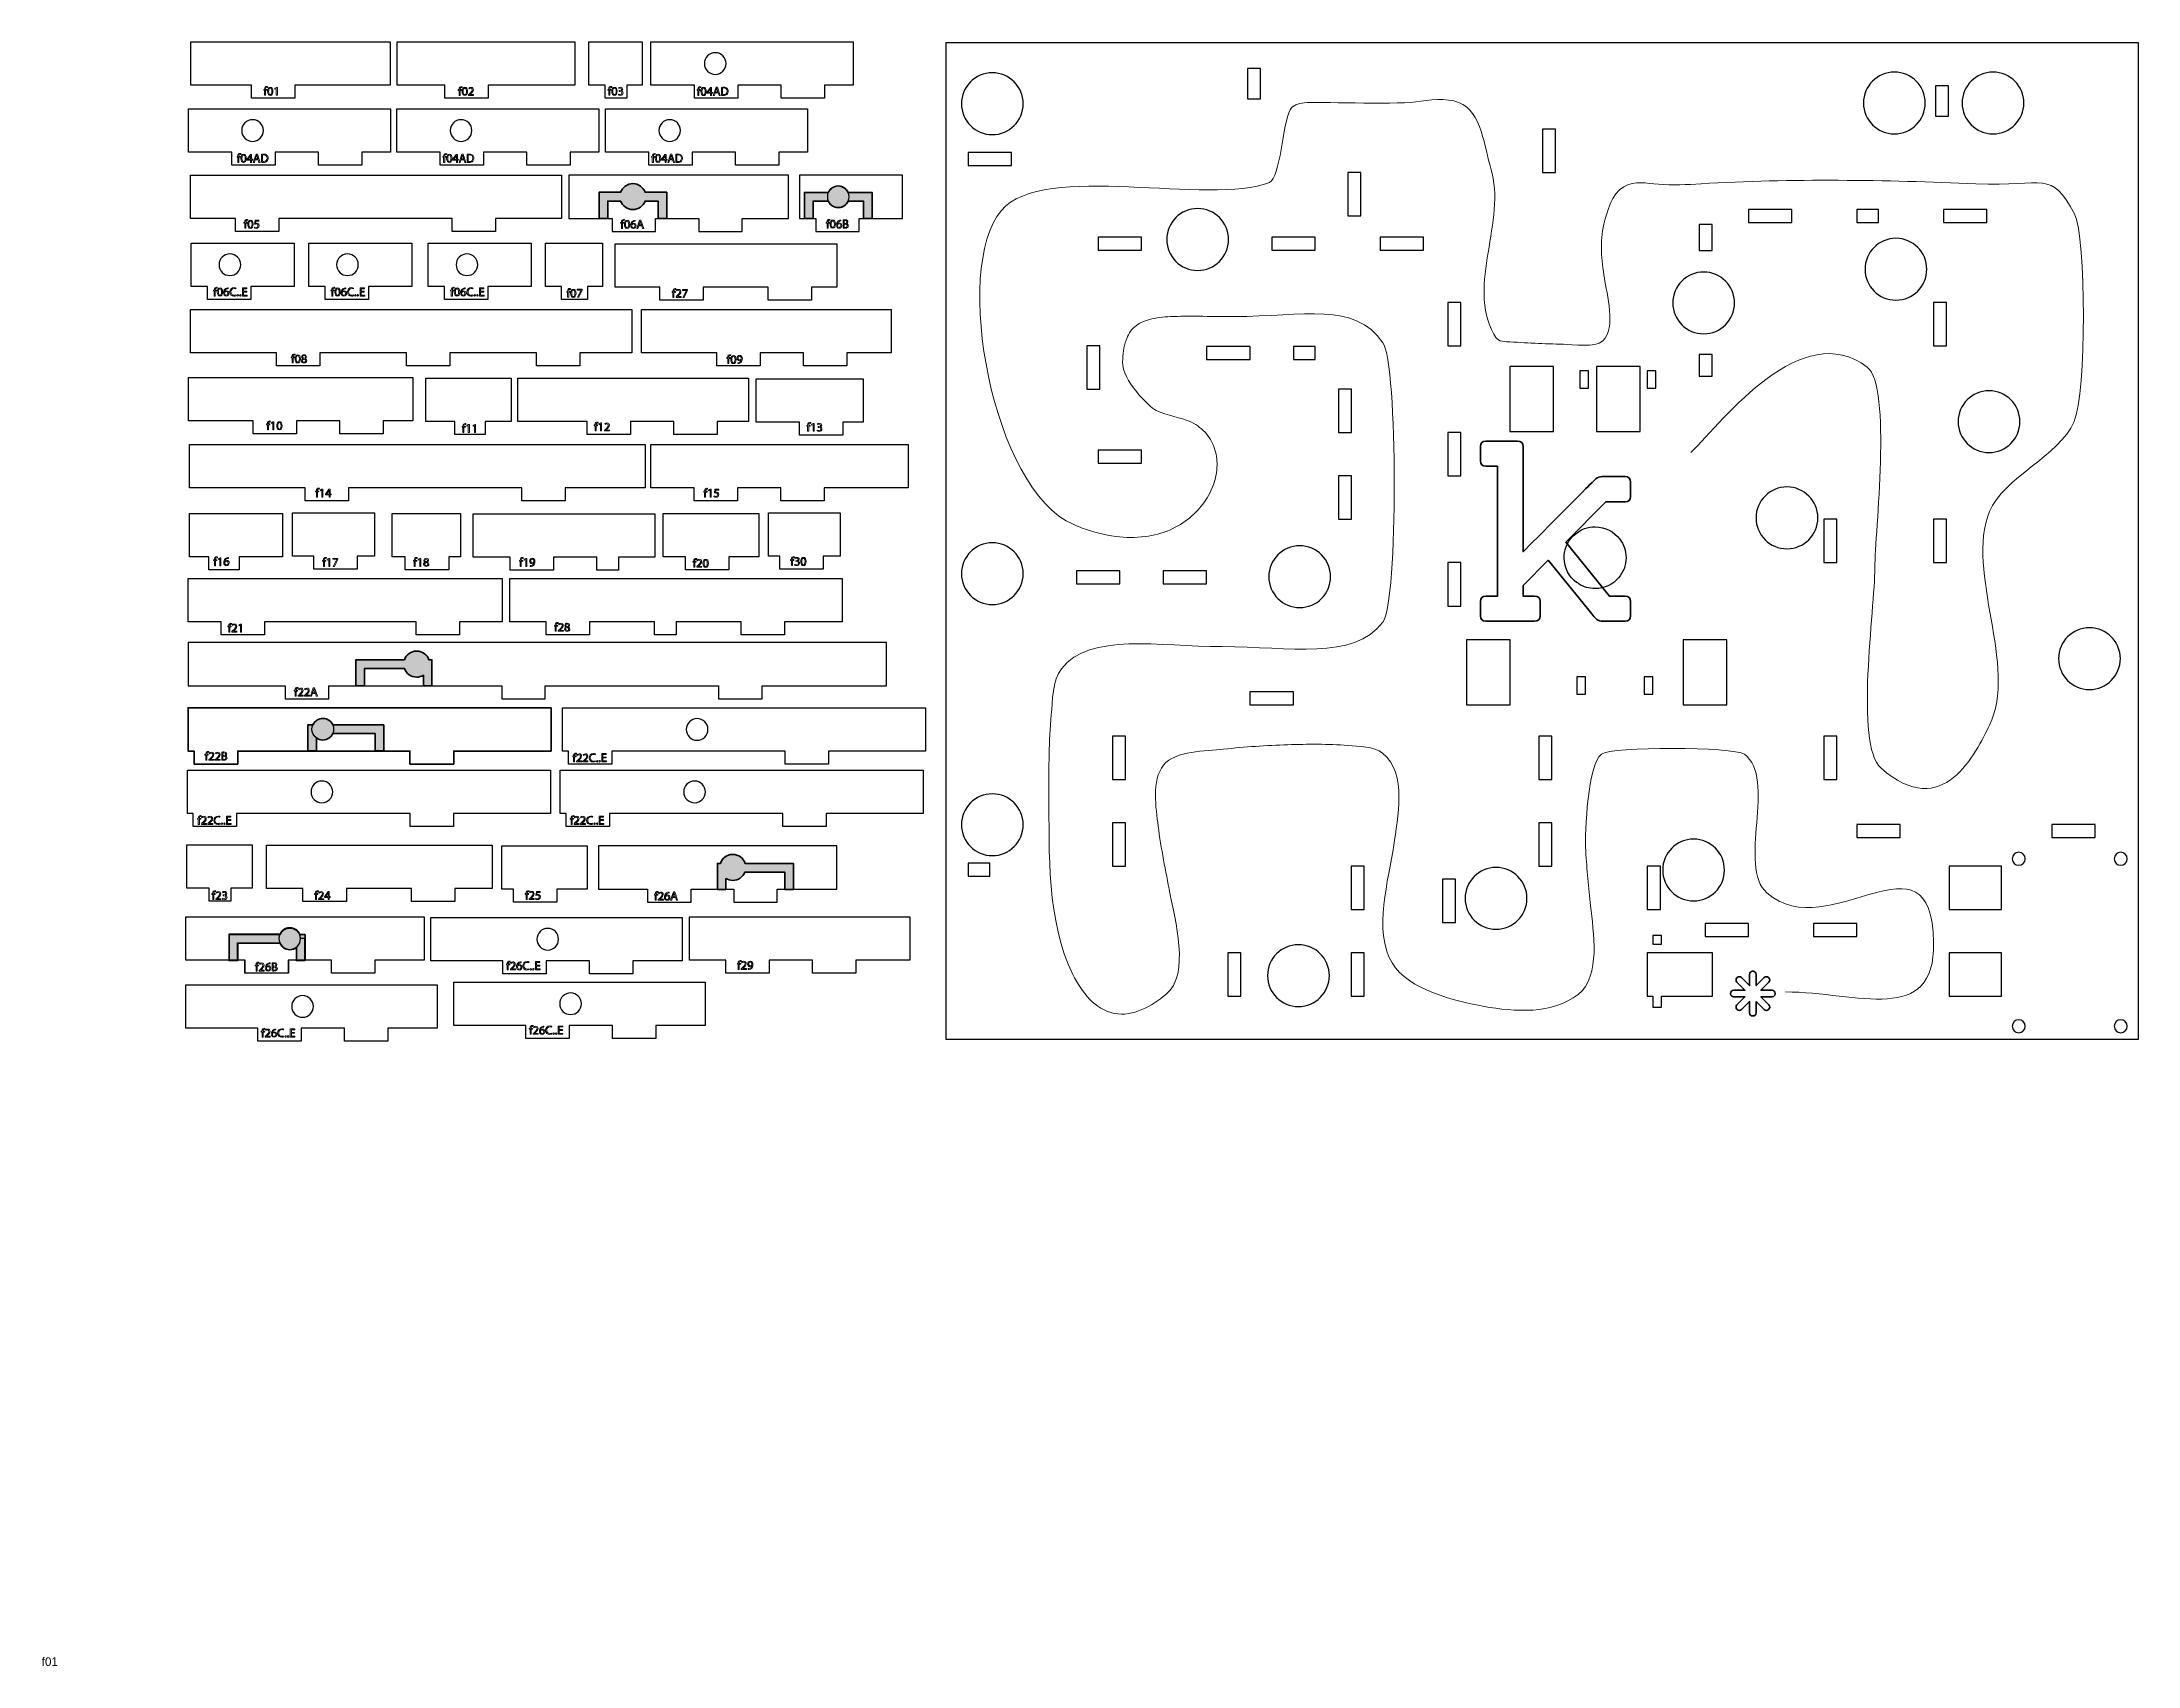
# Model space of a CAD drawing. Header units: millimetres. Extents: x -26 to 458, y -385 to -10.
import ezdxf

# ---------------------------------------------------------------- set-up
doc = ezdxf.new("R2010")
doc.units = ezdxf.units.MM
doc.header["$MEASUREMENT"] = 0
doc.layers.add('Layer 1', color=7, linetype='Continuous')

msp = doc.modelspace()

# ---------------------------------------------------------------- texts
at = {"layer": 'Layer 1', "color": 7, "insert": (-25.88, -384.8), "char_height": 1.9981, "attachment_point": 7}
msp.add_mtext('\\fMyriad Pro|b0|i0|c0|p34;\\W1;f01', dxfattribs=at)

# ---------------------------------------------------------------- blocks, each defined once
blk = doc.blocks.new('block 2')
at = {"layer": 'Layer 1', "color": 7, "lineweight": 25}
blk.add_lwpolyline([(32.49, -20.13), (32.49, -23.13), (22.49, -23.13), (22.49, -20.13), (8.48, -20.13), (8.48, -10.13), (54.54, -10.13), (54.54, -20.13), (32.49, -20.13)], dxfattribs=at)
blk = doc.blocks.new('block 3')
at = {"layer": 'Layer 1', "color": 3, "lineweight": 18}
blk.add_lwpolyline([(28.23, -20.85), (28.23, -20.85), (27.91, -21.02), (27.86, -20.83), (28.26, -20.62), (28.47, -20.62), (28.47, -22.45), (28.23, -22.45), (28.23, -20.85)], dxfattribs=at)
for points, knots in [([(25.53, -22.45), (25.53, -22.45), (25.53, -21.28), (25.53, -21.28), (25.53, -21.28), (25.33, -21.28), (25.33, -21.28), (25.33, -21.28), (25.33, -21.09), (25.33, -21.09), (25.33, -21.09), (25.53, -21.09), (25.53, -21.09), (25.53, -21.09), (25.53, -21.02), (25.53, -21.02), (25.53, -20.83), (25.57, -20.66), (25.68, -20.55), (25.78, -20.46), (25.9, -20.42), (26.02, -20.42), (26.1, -20.42), (26.18, -20.44), (26.23, -20.46), (26.23, -20.46), (26.19, -20.65), (26.19, -20.65), (26.16, -20.63), (26.11, -20.62), (26.04, -20.62), (25.82, -20.62), (25.77, -20.81), (25.77, -21.01), (25.77, -21.01), (25.77, -21.09), (25.77, -21.09), (25.77, -21.09), (26.1, -21.09), (26.1, -21.09), (26.1, -21.09), (26.1, -21.28), (26.1, -21.28), (26.1, -21.28), (25.77, -21.28), (25.77, -21.28), (25.77, -21.28), (25.77, -22.45), (25.77, -22.45), (25.77, -22.45), (25.53, -22.45), (25.53, -22.45)], [0, 0, 0, 0, 1, 1, 1, 2, 2, 2, 3, 3, 3, 4, 4, 4, 5, 5, 5, 6, 6, 6, 7, 7, 7, 8, 8, 8, 9, 9, 9, 10, 10, 10, 11, 11, 11, 12, 12, 12, 13, 13, 13, 14, 14, 14, 15, 15, 15, 16, 16, 16, 17, 17, 17, 17]), ([(27.46, -21.52), (27.46, -22.14), (27.23, -22.48), (26.83, -22.48), (26.47, -22.48), (26.23, -22.15), (26.22, -21.54), (26.22, -20.93), (26.49, -20.59), (26.86, -20.59), (27.24, -20.59), (27.46, -20.93), (27.46, -21.52)], [0, 0, 0, 0, 1, 1, 1, 2, 2, 2, 3, 3, 3, 4, 4, 4, 4]), ([(26.47, -21.54), (26.47, -22.02), (26.61, -22.29), (26.84, -22.29), (27.09, -22.29), (27.22, -22), (27.22, -21.53), (27.22, -21.08), (27.1, -20.78), (26.84, -20.78), (26.63, -20.78), (26.47, -21.05), (26.47, -21.54)], [0, 0, 0, 0, 1, 1, 1, 2, 2, 2, 3, 3, 3, 4, 4, 4, 4])]:
    blk.add_open_spline(points, degree=3, knots=knots, dxfattribs=at)
blk = doc.blocks.new('block 4')
at = {"layer": 'Layer 1', "color": 3, "lineweight": 18}
blk.add_lwpolyline([(123.1, -67.24), (123.1, -67.41), (122.3, -69.08), (122.04, -69.08), (122.84, -67.45), (122.84, -67.45), (121.94, -67.45), (121.94, -67.24), (123.1, -67.24)], dxfattribs=at)
for points, knots in [([(119.74, -69.08), (119.74, -69.08), (119.74, -67.9), (119.74, -67.9), (119.74, -67.9), (119.55, -67.9), (119.55, -67.9), (119.55, -67.9), (119.55, -67.71), (119.55, -67.71), (119.55, -67.71), (119.74, -67.71), (119.74, -67.71), (119.74, -67.71), (119.74, -67.65), (119.74, -67.65), (119.74, -67.45), (119.78, -67.28), (119.9, -67.17), (119.99, -67.08), (120.11, -67.04), (120.23, -67.04), (120.32, -67.04), (120.39, -67.06), (120.44, -67.08), (120.44, -67.08), (120.41, -67.27), (120.41, -67.27), (120.37, -67.26), (120.32, -67.24), (120.25, -67.24), (120.04, -67.24), (119.98, -67.43), (119.98, -67.64), (119.98, -67.64), (119.98, -67.71), (119.98, -67.71), (119.98, -67.71), (120.31, -67.71), (120.31, -67.71), (120.31, -67.71), (120.31, -67.9), (120.31, -67.9), (120.31, -67.9), (119.98, -67.9), (119.98, -67.9), (119.98, -67.9), (119.98, -69.08), (119.98, -69.08), (119.98, -69.08), (119.74, -69.08), (119.74, -69.08)], [0, 0, 0, 0, 1, 1, 1, 2, 2, 2, 3, 3, 3, 4, 4, 4, 5, 5, 5, 6, 6, 6, 7, 7, 7, 8, 8, 8, 9, 9, 9, 10, 10, 10, 11, 11, 11, 12, 12, 12, 13, 13, 13, 14, 14, 14, 15, 15, 15, 16, 16, 16, 17, 17, 17, 17]), ([(120.46, -69.08), (120.46, -69.08), (120.46, -68.92), (120.46, -68.92), (120.46, -68.92), (120.65, -68.73), (120.65, -68.73), (121.12, -68.29), (121.33, -68.05), (121.34, -67.78), (121.34, -67.59), (121.25, -67.42), (120.97, -67.42), (120.81, -67.42), (120.67, -67.5), (120.58, -67.57), (120.58, -67.57), (120.5, -67.4), (120.5, -67.4), (120.63, -67.29), (120.81, -67.21), (121.02, -67.21), (121.42, -67.21), (121.58, -67.48), (121.58, -67.74), (121.58, -68.08), (121.34, -68.36), (120.95, -68.73), (120.95, -68.73), (120.81, -68.86), (120.81, -68.86), (120.81, -68.86), (120.81, -68.87), (120.81, -68.87), (120.81, -68.87), (121.63, -68.87), (121.63, -68.87), (121.63, -68.87), (121.63, -69.08), (121.63, -69.08), (121.63, -69.08), (120.46, -69.08), (120.46, -69.08)], [0, 0, 0, 0, 1, 1, 1, 2, 2, 2, 3, 3, 3, 4, 4, 4, 5, 5, 5, 6, 6, 6, 7, 7, 7, 8, 8, 8, 9, 9, 9, 10, 10, 10, 11, 11, 11, 12, 12, 12, 13, 13, 13, 14, 14, 14, 14])]:
    blk.add_open_spline(points, degree=3, knots=knots, dxfattribs=at)
blk = doc.blocks.new('block 5')
at = {"layer": 'Layer 1', "color": 3, "lineweight": 18}
for points, knots in [([(92.58, -146.08), (92.58, -146.08), (92.58, -144.9), (92.58, -144.9), (92.58, -144.9), (92.39, -144.9), (92.39, -144.9), (92.39, -144.9), (92.39, -144.72), (92.39, -144.72), (92.39, -144.72), (92.58, -144.72), (92.58, -144.72), (92.58, -144.72), (92.58, -144.65), (92.58, -144.65), (92.58, -144.46), (92.62, -144.28), (92.74, -144.17), (92.83, -144.08), (92.96, -144.05), (93.07, -144.05), (93.16, -144.05), (93.24, -144.07), (93.28, -144.09), (93.28, -144.09), (93.25, -144.28), (93.25, -144.28), (93.21, -144.26), (93.16, -144.25), (93.09, -144.25), (92.88, -144.25), (92.83, -144.43), (92.83, -144.64), (92.83, -144.64), (92.83, -144.72), (92.83, -144.72), (92.83, -144.72), (93.16, -144.72), (93.16, -144.72), (93.16, -144.72), (93.16, -144.9), (93.16, -144.9), (93.16, -144.9), (92.83, -144.9), (92.83, -144.9), (92.83, -144.9), (92.83, -146.08), (92.83, -146.08), (92.83, -146.08), (92.58, -146.08), (92.58, -146.08)], [0, 0, 0, 0, 1, 1, 1, 2, 2, 2, 3, 3, 3, 4, 4, 4, 5, 5, 5, 6, 6, 6, 7, 7, 7, 8, 8, 8, 9, 9, 9, 10, 10, 10, 11, 11, 11, 12, 12, 12, 13, 13, 13, 14, 14, 14, 15, 15, 15, 16, 16, 16, 17, 17, 17, 17]), ([(93.3, -146.08), (93.3, -146.08), (93.3, -145.93), (93.3, -145.93), (93.3, -145.93), (93.5, -145.74), (93.5, -145.74), (93.96, -145.29), (94.18, -145.06), (94.18, -144.78), (94.18, -144.59), (94.09, -144.42), (93.82, -144.42), (93.65, -144.42), (93.51, -144.51), (93.43, -144.58), (93.43, -144.58), (93.35, -144.4), (93.35, -144.4), (93.47, -144.3), (93.65, -144.22), (93.87, -144.22), (94.26, -144.22), (94.43, -144.49), (94.43, -144.75), (94.43, -145.09), (94.18, -145.36), (93.8, -145.73), (93.8, -145.73), (93.65, -145.87), (93.65, -145.87), (93.65, -145.87), (93.65, -145.87), (93.65, -145.87), (93.65, -145.87), (94.47, -145.87), (94.47, -145.87), (94.47, -145.87), (94.47, -146.08), (94.47, -146.08), (94.47, -146.08), (93.3, -146.08), (93.3, -146.08)], [0, 0, 0, 0, 1, 1, 1, 2, 2, 2, 3, 3, 3, 4, 4, 4, 5, 5, 5, 6, 6, 6, 7, 7, 7, 8, 8, 8, 9, 9, 9, 10, 10, 10, 11, 11, 11, 12, 12, 12, 13, 13, 13, 14, 14, 14, 14]), ([(94.73, -145.61), (94.73, -145.38), (94.87, -145.22), (95.09, -145.12), (95.09, -145.12), (95.09, -145.12), (95.09, -145.12), (94.89, -145.02), (94.8, -144.86), (94.8, -144.7), (94.8, -144.41), (95.04, -144.22), (95.36, -144.22), (95.72, -144.22), (95.9, -144.44), (95.9, -144.67), (95.9, -144.82), (95.82, -144.99), (95.6, -145.1), (95.6, -145.1), (95.6, -145.1), (95.6, -145.1), (95.82, -145.19), (95.97, -145.36), (95.97, -145.58), (95.97, -145.9), (95.69, -146.11), (95.34, -146.11), (94.96, -146.11), (94.73, -145.88), (94.73, -145.61)], [0, 0, 0, 0, 1, 1, 1, 2, 2, 2, 3, 3, 3, 4, 4, 4, 5, 5, 5, 6, 6, 6, 7, 7, 7, 8, 8, 8, 9, 9, 9, 10, 10, 10, 10]), ([(95.03, -144.69), (95.03, -144.87), (95.17, -144.97), (95.38, -145.03), (95.54, -144.97), (95.66, -144.86), (95.66, -144.69), (95.66, -144.55), (95.57, -144.39), (95.35, -144.39), (95.14, -144.39), (95.03, -144.53), (95.03, -144.69)], [0, 0, 0, 0, 1, 1, 1, 2, 2, 2, 3, 3, 3, 4, 4, 4, 4]), ([(95.71, -145.6), (95.71, -145.38), (95.56, -145.27), (95.31, -145.2), (95.1, -145.27), (94.98, -145.41), (94.98, -145.58), (94.97, -145.77), (95.11, -145.93), (95.35, -145.93), (95.57, -145.93), (95.71, -145.79), (95.71, -145.6)], [0, 0, 0, 0, 1, 1, 1, 2, 2, 2, 3, 3, 3, 4, 4, 4, 4])]:
    blk.add_open_spline(points, degree=3, knots=knots, dxfattribs=at)
blk = doc.blocks.new('block 6')
at = {"layer": 'Layer 1', "color": 3, "lineweight": 18}
for points, knots in [([(134.79, -224.08), (134.79, -224.08), (134.79, -222.91), (134.79, -222.91), (134.79, -222.91), (134.6, -222.91), (134.6, -222.91), (134.6, -222.91), (134.6, -222.72), (134.6, -222.72), (134.6, -222.72), (134.79, -222.72), (134.79, -222.72), (134.79, -222.72), (134.79, -222.65), (134.79, -222.65), (134.79, -222.46), (134.84, -222.29), (134.95, -222.18), (135.05, -222.09), (135.17, -222.05), (135.28, -222.05), (135.37, -222.05), (135.45, -222.07), (135.5, -222.09), (135.5, -222.09), (135.46, -222.28), (135.46, -222.28), (135.43, -222.26), (135.38, -222.25), (135.3, -222.25), (135.09, -222.25), (135.04, -222.44), (135.04, -222.65), (135.04, -222.65), (135.04, -222.72), (135.04, -222.72), (135.04, -222.72), (135.37, -222.72), (135.37, -222.72), (135.37, -222.72), (135.37, -222.91), (135.37, -222.91), (135.37, -222.91), (135.04, -222.91), (135.04, -222.91), (135.04, -222.91), (135.04, -224.08), (135.04, -224.08), (135.04, -224.08), (134.79, -224.08), (134.79, -224.08)], [0, 0, 0, 0, 1, 1, 1, 2, 2, 2, 3, 3, 3, 4, 4, 4, 5, 5, 5, 6, 6, 6, 7, 7, 7, 8, 8, 8, 9, 9, 9, 10, 10, 10, 11, 11, 11, 12, 12, 12, 13, 13, 13, 14, 14, 14, 15, 15, 15, 16, 16, 16, 17, 17, 17, 17]), ([(135.51, -224.08), (135.51, -224.08), (135.51, -223.93), (135.51, -223.93), (135.51, -223.93), (135.71, -223.74), (135.71, -223.74), (136.18, -223.3), (136.39, -223.06), (136.39, -222.78), (136.39, -222.6), (136.3, -222.42), (136.03, -222.42), (135.86, -222.42), (135.72, -222.51), (135.64, -222.58), (135.64, -222.58), (135.56, -222.41), (135.56, -222.41), (135.69, -222.3), (135.87, -222.22), (136.08, -222.22), (136.47, -222.22), (136.64, -222.49), (136.64, -222.75), (136.64, -223.09), (136.39, -223.36), (136.01, -223.74), (136.01, -223.74), (135.86, -223.87), (135.86, -223.87), (135.86, -223.87), (135.86, -223.88), (135.86, -223.88), (135.86, -223.88), (136.68, -223.88), (136.68, -223.88), (136.68, -223.88), (136.68, -224.08), (136.68, -224.08), (136.68, -224.08), (135.51, -224.08), (135.51, -224.08)], [0, 0, 0, 0, 1, 1, 1, 2, 2, 2, 3, 3, 3, 4, 4, 4, 5, 5, 5, 6, 6, 6, 7, 7, 7, 8, 8, 8, 9, 9, 9, 10, 10, 10, 11, 11, 11, 12, 12, 12, 13, 13, 13, 14, 14, 14, 14]), ([(137.11, -223.91), (137.16, -223.91), (137.22, -223.91), (137.31, -223.9), (137.45, -223.88), (137.58, -223.82), (137.69, -223.72), (137.81, -223.61), (137.9, -223.45), (137.93, -223.23), (137.93, -223.23), (137.92, -223.23), (137.92, -223.23), (137.82, -223.36), (137.68, -223.43), (137.49, -223.43), (137.16, -223.43), (136.95, -223.18), (136.95, -222.87), (136.95, -222.52), (137.2, -222.22), (137.58, -222.22), (137.95, -222.22), (138.18, -222.52), (138.18, -222.99), (138.18, -223.4), (138.05, -223.68), (137.87, -223.85), (137.73, -223.99), (137.53, -224.08), (137.33, -224.1), (137.24, -224.11), (137.16, -224.11), (137.11, -224.11), (137.11, -224.11), (137.11, -223.91), (137.11, -223.91)], [0, 0, 0, 0, 1, 1, 1, 2, 2, 2, 3, 3, 3, 4, 4, 4, 5, 5, 5, 6, 6, 6, 7, 7, 7, 8, 8, 8, 9, 9, 9, 10, 10, 10, 11, 11, 11, 12, 12, 12, 12]), ([(137.2, -222.85), (137.2, -223.08), (137.33, -223.24), (137.55, -223.24), (137.71, -223.24), (137.84, -223.16), (137.91, -223.05), (137.92, -223.03), (137.93, -223), (137.93, -222.96), (137.93, -222.65), (137.82, -222.41), (137.56, -222.41), (137.35, -222.41), (137.2, -222.59), (137.2, -222.85)], [0, 0, 0, 0, 1, 1, 1, 2, 2, 2, 3, 3, 3, 4, 4, 4, 5, 5, 5, 5])]:
    blk.add_open_spline(points, degree=3, knots=knots, dxfattribs=at)
blk = doc.blocks.new('block 7')
at = {"layer": 'Layer 1', "color": 3, "lineweight": 18}
for points, knots in [([(147.09, -130.9), (147.09, -130.9), (147.09, -129.73), (147.09, -129.73), (147.09, -129.73), (146.9, -129.73), (146.9, -129.73), (146.9, -129.73), (146.9, -129.54), (146.9, -129.54), (146.9, -129.54), (147.09, -129.54), (147.09, -129.54), (147.09, -129.54), (147.09, -129.47), (147.09, -129.47), (147.09, -129.28), (147.13, -129.11), (147.25, -129), (147.34, -128.91), (147.46, -128.87), (147.58, -128.87), (147.67, -128.87), (147.74, -128.89), (147.79, -128.91), (147.79, -128.91), (147.76, -129.1), (147.76, -129.1), (147.72, -129.08), (147.67, -129.07), (147.6, -129.07), (147.39, -129.07), (147.33, -129.26), (147.33, -129.47), (147.33, -129.47), (147.33, -129.54), (147.33, -129.54), (147.33, -129.54), (147.66, -129.54), (147.66, -129.54), (147.66, -129.54), (147.66, -129.73), (147.66, -129.73), (147.66, -129.73), (147.33, -129.73), (147.33, -129.73), (147.33, -129.73), (147.33, -130.9), (147.33, -130.9), (147.33, -130.9), (147.09, -130.9), (147.09, -130.9)], [0, 0, 0, 0, 1, 1, 1, 2, 2, 2, 3, 3, 3, 4, 4, 4, 5, 5, 5, 6, 6, 6, 7, 7, 7, 8, 8, 8, 9, 9, 9, 10, 10, 10, 11, 11, 11, 12, 12, 12, 13, 13, 13, 14, 14, 14, 15, 15, 15, 16, 16, 16, 17, 17, 17, 17]), ([(147.87, -130.62), (147.94, -130.66), (148.1, -130.73), (148.27, -130.73), (148.59, -130.73), (148.69, -130.53), (148.69, -130.38), (148.68, -130.12), (148.45, -130.01), (148.21, -130.01), (148.21, -130.01), (148.08, -130.01), (148.08, -130.01), (148.08, -130.01), (148.08, -129.83), (148.08, -129.83), (148.08, -129.83), (148.21, -129.83), (148.21, -129.83), (148.39, -129.83), (148.62, -129.73), (148.62, -129.52), (148.62, -129.37), (148.53, -129.24), (148.3, -129.24), (148.15, -129.24), (148.01, -129.3), (147.93, -129.36), (147.93, -129.36), (147.87, -129.18), (147.87, -129.18), (147.97, -129.11), (148.15, -129.04), (148.35, -129.04), (148.71, -129.04), (148.87, -129.25), (148.87, -129.48), (148.87, -129.67), (148.76, -129.83), (148.54, -129.91), (148.54, -129.91), (148.54, -129.91), (148.54, -129.91), (148.76, -129.96), (148.94, -130.13), (148.94, -130.38), (148.94, -130.68), (148.72, -130.94), (148.28, -130.94), (148.07, -130.94), (147.89, -130.87), (147.8, -130.81), (147.8, -130.81), (147.87, -130.62), (147.87, -130.62)], [0, 0, 0, 0, 1, 1, 1, 2, 2, 2, 3, 3, 3, 4, 4, 4, 5, 5, 5, 6, 6, 6, 7, 7, 7, 8, 8, 8, 9, 9, 9, 10, 10, 10, 11, 11, 11, 12, 12, 12, 13, 13, 13, 14, 14, 14, 15, 15, 15, 16, 16, 16, 17, 17, 17, 18, 18, 18, 18]), ([(150.47, -129.97), (150.47, -130.59), (150.24, -130.94), (149.84, -130.94), (149.48, -130.94), (149.24, -130.6), (149.23, -129.99), (149.23, -129.38), (149.49, -129.04), (149.87, -129.04), (150.25, -129.04), (150.47, -129.38), (150.47, -129.97)], [0, 0, 0, 0, 1, 1, 1, 2, 2, 2, 3, 3, 3, 4, 4, 4, 4]), ([(149.48, -130), (149.48, -130.47), (149.62, -130.74), (149.85, -130.74), (150.1, -130.74), (150.23, -130.45), (150.23, -129.98), (150.23, -129.53), (150.11, -129.23), (149.85, -129.23), (149.64, -129.23), (149.48, -129.5), (149.48, -130)], [0, 0, 0, 0, 1, 1, 1, 2, 2, 2, 3, 3, 3, 4, 4, 4, 4])]:
    blk.add_open_spline(points, degree=3, knots=knots, dxfattribs=at)
blk = doc.blocks.new('block 8')
at = {"layer": 'Layer 1', "color": 3, "lineweight": 18}
blk.add_lwpolyline([(89, -223.31), (88.27, -223.31), (88.27, -223.99), (89.09, -223.99), (89.09, -224.2), (88.02, -224.2), (88.02, -222.3), (89.05, -222.3), (89.05, -222.5), (88.27, -222.5), (88.27, -223.1), (89, -223.1), (89, -223.31)], dxfattribs=at)
for points, knots in [([(81.51, -224.2), (81.51, -224.2), (81.51, -223.02), (81.51, -223.02), (81.51, -223.02), (81.32, -223.02), (81.32, -223.02), (81.32, -223.02), (81.32, -222.83), (81.32, -222.83), (81.32, -222.83), (81.51, -222.83), (81.51, -222.83), (81.51, -222.83), (81.51, -222.77), (81.51, -222.77), (81.51, -222.58), (81.55, -222.4), (81.67, -222.29), (81.76, -222.2), (81.89, -222.16), (82, -222.16), (82.09, -222.16), (82.17, -222.18), (82.21, -222.2), (82.21, -222.2), (82.18, -222.4), (82.18, -222.4), (82.14, -222.38), (82.09, -222.36), (82.02, -222.36), (81.81, -222.36), (81.76, -222.55), (81.76, -222.76), (81.76, -222.76), (81.76, -222.83), (81.76, -222.83), (81.76, -222.83), (82.09, -222.83), (82.09, -222.83), (82.09, -222.83), (82.09, -223.02), (82.09, -223.02), (82.09, -223.02), (81.76, -223.02), (81.76, -223.02), (81.76, -223.02), (81.76, -224.2), (81.76, -224.2), (81.76, -224.2), (81.51, -224.2), (81.51, -224.2)], [0, 0, 0, 0, 1, 1, 1, 2, 2, 2, 3, 3, 3, 4, 4, 4, 5, 5, 5, 6, 6, 6, 7, 7, 7, 8, 8, 8, 9, 9, 9, 10, 10, 10, 11, 11, 11, 12, 12, 12, 13, 13, 13, 14, 14, 14, 15, 15, 15, 16, 16, 16, 17, 17, 17, 17]), ([(82.23, -224.2), (82.23, -224.2), (82.23, -224.05), (82.23, -224.05), (82.23, -224.05), (82.43, -223.86), (82.43, -223.86), (82.89, -223.41), (83.11, -223.17), (83.11, -222.9), (83.11, -222.71), (83.02, -222.54), (82.74, -222.54), (82.58, -222.54), (82.44, -222.62), (82.36, -222.69), (82.36, -222.69), (82.28, -222.52), (82.28, -222.52), (82.4, -222.41), (82.58, -222.33), (82.8, -222.33), (83.19, -222.33), (83.36, -222.6), (83.36, -222.87), (83.36, -223.21), (83.11, -223.48), (82.73, -223.85), (82.73, -223.85), (82.58, -223.99), (82.58, -223.99), (82.58, -223.99), (82.58, -223.99), (82.58, -223.99), (82.58, -223.99), (83.4, -223.99), (83.4, -223.99), (83.4, -223.99), (83.4, -224.2), (83.4, -224.2), (83.4, -224.2), (82.23, -224.2), (82.23, -224.2)], [0, 0, 0, 0, 1, 1, 1, 2, 2, 2, 3, 3, 3, 4, 4, 4, 5, 5, 5, 6, 6, 6, 7, 7, 7, 8, 8, 8, 9, 9, 9, 10, 10, 10, 11, 11, 11, 12, 12, 12, 13, 13, 13, 14, 14, 14, 14]), ([(84.73, -222.54), (84.68, -222.54), (84.61, -222.54), (84.54, -222.55), (84.15, -222.62), (83.94, -222.9), (83.9, -223.2), (83.9, -223.2), (83.91, -223.2), (83.91, -223.2), (84, -223.09), (84.15, -222.99), (84.35, -222.99), (84.68, -222.99), (84.91, -223.23), (84.91, -223.58), (84.91, -223.92), (84.68, -224.23), (84.3, -224.23), (83.91, -224.23), (83.65, -223.92), (83.65, -223.45), (83.65, -223.09), (83.78, -222.8), (83.96, -222.62), (84.11, -222.47), (84.31, -222.38), (84.55, -222.35), (84.62, -222.34), (84.68, -222.34), (84.73, -222.34), (84.73, -222.34), (84.73, -222.54), (84.73, -222.54)], [0, 0, 0, 0, 1, 1, 1, 2, 2, 2, 3, 3, 3, 4, 4, 4, 5, 5, 5, 6, 6, 6, 7, 7, 7, 8, 8, 8, 9, 9, 9, 10, 10, 10, 11, 11, 11, 11]), ([(86.54, -224.14), (86.45, -224.18), (86.27, -224.23), (86.04, -224.23), (85.5, -224.23), (85.1, -223.89), (85.1, -223.26), (85.1, -222.67), (85.5, -222.27), (86.09, -222.27), (86.33, -222.27), (86.48, -222.32), (86.55, -222.35), (86.55, -222.35), (86.49, -222.55), (86.49, -222.55), (86.39, -222.51), (86.26, -222.47), (86.1, -222.47), (85.66, -222.47), (85.36, -222.76), (85.36, -223.26), (85.36, -223.72), (85.63, -224.02), (86.09, -224.02), (86.24, -224.02), (86.39, -223.99), (86.49, -223.94), (86.49, -223.94), (86.54, -224.14), (86.54, -224.14)], [0, 0, 0, 0, 1, 1, 1, 2, 2, 2, 3, 3, 3, 4, 4, 4, 5, 5, 5, 6, 6, 6, 7, 7, 7, 8, 8, 8, 9, 9, 9, 10, 10, 10, 10]), ([(84.66, -223.6), (84.66, -223.34), (84.51, -223.18), (84.28, -223.18), (84.13, -223.18), (83.99, -223.27), (83.92, -223.4), (83.91, -223.43), (83.89, -223.47), (83.89, -223.51), (83.9, -223.81), (84.04, -224.04), (84.3, -224.04), (84.51, -224.04), (84.66, -223.86), (84.66, -223.6)], [0, 0, 0, 0, 1, 1, 1, 2, 2, 2, 3, 3, 3, 4, 4, 4, 5, 5, 5, 5]), ([(86.78, -224.05), (86.78, -223.95), (86.85, -223.87), (86.95, -223.87), (87.05, -223.87), (87.12, -223.95), (87.12, -224.05), (87.12, -224.15), (87.05, -224.23), (86.95, -224.23), (86.85, -224.23), (86.78, -224.15), (86.78, -224.05)], [0, 0, 0, 0, 1, 1, 1, 2, 2, 2, 3, 3, 3, 4, 4, 4, 4]), ([(87.37, -224.05), (87.37, -223.95), (87.44, -223.87), (87.54, -223.87), (87.64, -223.87), (87.7, -223.95), (87.7, -224.05), (87.7, -224.15), (87.64, -224.23), (87.53, -224.23), (87.44, -224.23), (87.37, -224.15), (87.37, -224.05)], [0, 0, 0, 0, 1, 1, 1, 2, 2, 2, 3, 3, 3, 4, 4, 4, 4])]:
    blk.add_open_spline(points, degree=3, knots=knots, dxfattribs=at)
blk = doc.blocks.new('block 9')
at = {"layer": 'Layer 1', "color": 3, "lineweight": 18}
for points, knots in [([(23.56, -224.46), (23.56, -224.46), (23.56, -223.28), (23.56, -223.28), (23.56, -223.28), (23.37, -223.28), (23.37, -223.28), (23.37, -223.28), (23.37, -223.09), (23.37, -223.09), (23.37, -223.09), (23.56, -223.09), (23.56, -223.09), (23.56, -223.09), (23.56, -223.03), (23.56, -223.03), (23.56, -222.84), (23.61, -222.66), (23.72, -222.55), (23.82, -222.46), (23.94, -222.42), (24.05, -222.42), (24.14, -222.42), (24.22, -222.44), (24.27, -222.46), (24.27, -222.46), (24.23, -222.66), (24.23, -222.66), (24.2, -222.64), (24.15, -222.62), (24.07, -222.62), (23.86, -222.62), (23.81, -222.81), (23.81, -223.02), (23.81, -223.02), (23.81, -223.09), (23.81, -223.09), (23.81, -223.09), (24.14, -223.09), (24.14, -223.09), (24.14, -223.09), (24.14, -223.28), (24.14, -223.28), (24.14, -223.28), (23.81, -223.28), (23.81, -223.28), (23.81, -223.28), (23.81, -224.46), (23.81, -224.46), (23.81, -224.46), (23.56, -224.46), (23.56, -224.46)], [0, 0, 0, 0, 1, 1, 1, 2, 2, 2, 3, 3, 3, 4, 4, 4, 5, 5, 5, 6, 6, 6, 7, 7, 7, 8, 8, 8, 9, 9, 9, 10, 10, 10, 11, 11, 11, 12, 12, 12, 13, 13, 13, 14, 14, 14, 15, 15, 15, 16, 16, 16, 17, 17, 17, 17]), ([(24.28, -224.46), (24.28, -224.46), (24.28, -224.31), (24.28, -224.31), (24.28, -224.31), (24.48, -224.12), (24.48, -224.12), (24.95, -223.67), (25.16, -223.43), (25.16, -223.16), (25.16, -222.97), (25.07, -222.8), (24.8, -222.8), (24.63, -222.8), (24.49, -222.88), (24.41, -222.95), (24.41, -222.95), (24.33, -222.78), (24.33, -222.78), (24.46, -222.67), (24.64, -222.59), (24.85, -222.59), (25.24, -222.59), (25.41, -222.86), (25.41, -223.13), (25.41, -223.47), (25.16, -223.74), (24.78, -224.11), (24.78, -224.11), (24.63, -224.25), (24.63, -224.25), (24.63, -224.25), (24.63, -224.25), (24.63, -224.25), (24.63, -224.25), (25.45, -224.25), (25.45, -224.25), (25.45, -224.25), (25.45, -224.46), (25.45, -224.46), (25.45, -224.46), (24.28, -224.46), (24.28, -224.46)], [0, 0, 0, 0, 1, 1, 1, 2, 2, 2, 3, 3, 3, 4, 4, 4, 5, 5, 5, 6, 6, 6, 7, 7, 7, 8, 8, 8, 9, 9, 9, 10, 10, 10, 11, 11, 11, 12, 12, 12, 13, 13, 13, 14, 14, 14, 14]), ([(26.78, -222.8), (26.73, -222.8), (26.66, -222.8), (26.59, -222.81), (26.2, -222.88), (26, -223.16), (25.95, -223.46), (25.95, -223.46), (25.96, -223.46), (25.96, -223.46), (26.05, -223.35), (26.2, -223.25), (26.41, -223.25), (26.73, -223.25), (26.96, -223.48), (26.96, -223.84), (26.96, -224.18), (26.73, -224.49), (26.35, -224.49), (25.96, -224.49), (25.7, -224.18), (25.7, -223.71), (25.7, -223.35), (25.83, -223.06), (26.01, -222.88), (26.16, -222.73), (26.37, -222.64), (26.6, -222.61), (26.67, -222.6), (26.73, -222.6), (26.78, -222.6), (26.78, -222.6), (26.78, -222.8), (26.78, -222.8)], [0, 0, 0, 0, 1, 1, 1, 2, 2, 2, 3, 3, 3, 4, 4, 4, 5, 5, 5, 6, 6, 6, 7, 7, 7, 8, 8, 8, 9, 9, 9, 10, 10, 10, 11, 11, 11, 11]), ([(26.71, -223.86), (26.71, -223.59), (26.56, -223.44), (26.33, -223.44), (26.18, -223.44), (26.04, -223.53), (25.97, -223.66), (25.96, -223.69), (25.95, -223.73), (25.95, -223.77), (25.95, -224.07), (26.09, -224.3), (26.35, -224.3), (26.56, -224.3), (26.71, -224.12), (26.71, -223.86)], [0, 0, 0, 0, 1, 1, 1, 2, 2, 2, 3, 3, 3, 4, 4, 4, 5, 5, 5, 5]), ([(27.27, -222.58), (27.37, -222.56), (27.54, -222.54), (27.72, -222.54), (27.96, -222.54), (28.12, -222.58), (28.24, -222.68), (28.34, -222.75), (28.39, -222.87), (28.39, -223.02), (28.39, -223.2), (28.27, -223.36), (28.07, -223.43), (28.07, -223.43), (28.07, -223.44), (28.07, -223.44), (28.25, -223.48), (28.47, -223.63), (28.47, -223.92), (28.47, -224.08), (28.4, -224.2), (28.3, -224.3), (28.17, -224.42), (27.96, -224.47), (27.65, -224.47), (27.48, -224.47), (27.35, -224.46), (27.27, -224.45), (27.27, -224.45), (27.27, -222.58), (27.27, -222.58)], [0, 0, 0, 0, 1, 1, 1, 2, 2, 2, 3, 3, 3, 4, 4, 4, 5, 5, 5, 6, 6, 6, 7, 7, 7, 8, 8, 8, 9, 9, 9, 10, 10, 10, 10]), ([(27.51, -223.36), (27.51, -223.36), (27.73, -223.36), (27.73, -223.36), (27.99, -223.36), (28.15, -223.23), (28.15, -223.04), (28.15, -222.82), (27.98, -222.73), (27.73, -222.73), (27.62, -222.73), (27.55, -222.74), (27.51, -222.75), (27.51, -222.75), (27.51, -223.36), (27.51, -223.36)], [0, 0, 0, 0, 1, 1, 1, 2, 2, 2, 3, 3, 3, 4, 4, 4, 5, 5, 5, 5]), ([(27.51, -224.27), (27.56, -224.28), (27.63, -224.28), (27.72, -224.28), (27.97, -224.28), (28.21, -224.19), (28.21, -223.91), (28.21, -223.65), (27.98, -223.55), (27.72, -223.55), (27.72, -223.55), (27.51, -223.55), (27.51, -223.55), (27.51, -223.55), (27.51, -224.27), (27.51, -224.27)], [0, 0, 0, 0, 1, 1, 1, 2, 2, 2, 3, 3, 3, 4, 4, 4, 5, 5, 5, 5])]:
    blk.add_open_spline(points, degree=3, knots=knots, dxfattribs=at)
blk = doc.blocks.new('block 10')
at = {"layer": 'Layer 1', "color": 3, "lineweight": 18}
blk.add_lwpolyline([(119.66, -207.52), (119.46, -208.12), (119.2, -208.12), (119.85, -206.22), (120.15, -206.22), (120.8, -208.12), (120.53, -208.12), (120.33, -207.52), (119.66, -207.52)], dxfattribs=at)
for points, knots in [([(115.65, -208.12), (115.65, -208.12), (115.65, -206.95), (115.65, -206.95), (115.65, -206.95), (115.45, -206.95), (115.45, -206.95), (115.45, -206.95), (115.45, -206.76), (115.45, -206.76), (115.45, -206.76), (115.65, -206.76), (115.65, -206.76), (115.65, -206.76), (115.65, -206.69), (115.65, -206.69), (115.65, -206.5), (115.69, -206.32), (115.8, -206.21), (115.9, -206.12), (116.02, -206.09), (116.14, -206.09), (116.22, -206.09), (116.3, -206.11), (116.35, -206.13), (116.35, -206.13), (116.31, -206.32), (116.31, -206.32), (116.28, -206.3), (116.23, -206.29), (116.16, -206.29), (115.94, -206.29), (115.89, -206.47), (115.89, -206.68), (115.89, -206.68), (115.89, -206.76), (115.89, -206.76), (115.89, -206.76), (116.22, -206.76), (116.22, -206.76), (116.22, -206.76), (116.22, -206.95), (116.22, -206.95), (116.22, -206.95), (115.89, -206.95), (115.89, -206.95), (115.89, -206.95), (115.89, -208.12), (115.89, -208.12), (115.89, -208.12), (115.65, -208.12), (115.65, -208.12)], [0, 0, 0, 0, 1, 1, 1, 2, 2, 2, 3, 3, 3, 4, 4, 4, 5, 5, 5, 6, 6, 6, 7, 7, 7, 8, 8, 8, 9, 9, 9, 10, 10, 10, 11, 11, 11, 12, 12, 12, 13, 13, 13, 14, 14, 14, 15, 15, 15, 16, 16, 16, 17, 17, 17, 17]), ([(116.37, -208.12), (116.37, -208.12), (116.37, -207.97), (116.37, -207.97), (116.37, -207.97), (116.56, -207.78), (116.56, -207.78), (117.03, -207.33), (117.24, -207.1), (117.24, -206.82), (117.24, -206.63), (117.15, -206.46), (116.88, -206.46), (116.71, -206.46), (116.57, -206.55), (116.49, -206.62), (116.49, -206.62), (116.41, -206.44), (116.41, -206.44), (116.54, -206.34), (116.72, -206.26), (116.93, -206.26), (117.32, -206.26), (117.49, -206.53), (117.49, -206.79), (117.49, -207.13), (117.25, -207.4), (116.86, -207.77), (116.86, -207.77), (116.71, -207.91), (116.71, -207.91), (116.71, -207.91), (116.71, -207.92), (116.71, -207.92), (116.71, -207.92), (117.54, -207.92), (117.54, -207.92), (117.54, -207.92), (117.54, -208.12), (117.54, -208.12), (117.54, -208.12), (116.37, -208.12), (116.37, -208.12)], [0, 0, 0, 0, 1, 1, 1, 2, 2, 2, 3, 3, 3, 4, 4, 4, 5, 5, 5, 6, 6, 6, 7, 7, 7, 8, 8, 8, 9, 9, 9, 10, 10, 10, 11, 11, 11, 12, 12, 12, 13, 13, 13, 14, 14, 14, 14]), ([(118.86, -206.46), (118.81, -206.46), (118.74, -206.46), (118.67, -206.47), (118.28, -206.54), (118.08, -206.82), (118.04, -207.13), (118.04, -207.13), (118.04, -207.13), (118.04, -207.13), (118.13, -207.01), (118.28, -206.91), (118.49, -206.91), (118.81, -206.91), (119.04, -207.15), (119.04, -207.51), (119.04, -207.84), (118.81, -208.15), (118.43, -208.15), (118.04, -208.15), (117.78, -207.85), (117.78, -207.37), (117.78, -207.01), (117.91, -206.73), (118.09, -206.54), (118.24, -206.4), (118.45, -206.3), (118.68, -206.27), (118.75, -206.26), (118.81, -206.26), (118.86, -206.26), (118.86, -206.26), (118.86, -206.46), (118.86, -206.46)], [0, 0, 0, 0, 1, 1, 1, 2, 2, 2, 3, 3, 3, 4, 4, 4, 5, 5, 5, 6, 6, 6, 7, 7, 7, 8, 8, 8, 9, 9, 9, 10, 10, 10, 11, 11, 11, 11]), ([(118.79, -207.52), (118.79, -207.26), (118.64, -207.1), (118.41, -207.1), (118.26, -207.1), (118.12, -207.19), (118.06, -207.33), (118.04, -207.35), (118.03, -207.39), (118.03, -207.44), (118.03, -207.74), (118.17, -207.96), (118.43, -207.96), (118.65, -207.96), (118.79, -207.78), (118.79, -207.52)], [0, 0, 0, 0, 1, 1, 1, 2, 2, 2, 3, 3, 3, 4, 4, 4, 5, 5, 5, 5]), ([(120.28, -207.33), (120.28, -207.33), (120.09, -206.78), (120.09, -206.78), (120.05, -206.66), (120.02, -206.55), (119.99, -206.44), (119.99, -206.44), (119.99, -206.44), (119.99, -206.44), (119.96, -206.55), (119.93, -206.67), (119.89, -206.78), (119.89, -206.78), (119.71, -207.33), (119.71, -207.33), (119.71, -207.33), (120.28, -207.33), (120.28, -207.33)], [0, 0, 0, 0, 1, 1, 1, 2, 2, 2, 3, 3, 3, 4, 4, 4, 5, 5, 5, 6, 6, 6, 6])]:
    blk.add_open_spline(points, degree=3, knots=knots, dxfattribs=at)
blk = doc.blocks.new('block 11')
at = {"layer": 'Layer 1', "color": 3, "lineweight": 18}
blk.add_lwpolyline([(40.2, -207.98), (40.2, -207.48), (39.35, -207.48), (39.35, -207.31), (40.17, -206.14), (40.44, -206.14), (40.44, -207.28), (40.69, -207.28), (40.69, -207.48), (40.44, -207.48), (40.44, -207.98), (40.2, -207.98)], dxfattribs=at)
for points, knots in [([(37.27, -207.98), (37.27, -207.98), (37.27, -206.8), (37.27, -206.8), (37.27, -206.8), (37.07, -206.8), (37.07, -206.8), (37.07, -206.8), (37.07, -206.61), (37.07, -206.61), (37.07, -206.61), (37.27, -206.61), (37.27, -206.61), (37.27, -206.61), (37.27, -206.55), (37.27, -206.55), (37.27, -206.35), (37.31, -206.18), (37.42, -206.07), (37.52, -205.98), (37.64, -205.94), (37.76, -205.94), (37.84, -205.94), (37.92, -205.96), (37.97, -205.98), (37.97, -205.98), (37.94, -206.17), (37.94, -206.17), (37.9, -206.16), (37.85, -206.14), (37.78, -206.14), (37.57, -206.14), (37.51, -206.33), (37.51, -206.54), (37.51, -206.54), (37.51, -206.61), (37.51, -206.61), (37.51, -206.61), (37.84, -206.61), (37.84, -206.61), (37.84, -206.61), (37.84, -206.8), (37.84, -206.8), (37.84, -206.8), (37.51, -206.8), (37.51, -206.8), (37.51, -206.8), (37.51, -207.98), (37.51, -207.98), (37.51, -207.98), (37.27, -207.98), (37.27, -207.98)], [0, 0, 0, 0, 1, 1, 1, 2, 2, 2, 3, 3, 3, 4, 4, 4, 5, 5, 5, 6, 6, 6, 7, 7, 7, 8, 8, 8, 9, 9, 9, 10, 10, 10, 11, 11, 11, 12, 12, 12, 13, 13, 13, 14, 14, 14, 15, 15, 15, 16, 16, 16, 17, 17, 17, 17]), ([(37.99, -207.98), (37.99, -207.98), (37.99, -207.82), (37.99, -207.82), (37.99, -207.82), (38.18, -207.63), (38.18, -207.63), (38.65, -207.19), (38.86, -206.95), (38.86, -206.67), (38.86, -206.49), (38.77, -206.32), (38.5, -206.32), (38.33, -206.32), (38.2, -206.4), (38.11, -206.47), (38.11, -206.47), (38.03, -206.3), (38.03, -206.3), (38.16, -206.19), (38.34, -206.11), (38.55, -206.11), (38.95, -206.11), (39.11, -206.38), (39.11, -206.64), (39.11, -206.98), (38.87, -207.26), (38.48, -207.63), (38.48, -207.63), (38.33, -207.76), (38.33, -207.76), (38.33, -207.76), (38.33, -207.77), (38.33, -207.77), (38.33, -207.77), (39.16, -207.77), (39.16, -207.77), (39.16, -207.77), (39.16, -207.98), (39.16, -207.98), (39.16, -207.98), (37.99, -207.98), (37.99, -207.98)], [0, 0, 0, 0, 1, 1, 1, 2, 2, 2, 3, 3, 3, 4, 4, 4, 5, 5, 5, 6, 6, 6, 7, 7, 7, 8, 8, 8, 9, 9, 9, 10, 10, 10, 11, 11, 11, 12, 12, 12, 13, 13, 13, 14, 14, 14, 14]), ([(40.2, -207.28), (40.2, -207.28), (40.2, -206.67), (40.2, -206.67), (40.2, -206.57), (40.2, -206.48), (40.21, -206.38), (40.21, -206.38), (40.2, -206.38), (40.2, -206.38), (40.14, -206.49), (40.1, -206.57), (40.05, -206.65), (40.05, -206.65), (39.6, -207.28), (39.6, -207.28), (39.6, -207.28), (39.6, -207.28), (39.6, -207.28), (39.6, -207.28), (40.2, -207.28), (40.2, -207.28)], [0, 0, 0, 0, 1, 1, 1, 2, 2, 2, 3, 3, 3, 4, 4, 4, 5, 5, 5, 6, 6, 6, 7, 7, 7, 7])]:
    blk.add_open_spline(points, degree=3, knots=knots, dxfattribs=at)
blk = doc.blocks.new('block 12')
at = {"layer": 'Layer 1', "color": 3, "lineweight": 18}
for points, knots in [([(85.86, -207.96), (85.86, -207.96), (85.86, -206.78), (85.86, -206.78), (85.86, -206.78), (85.67, -206.78), (85.67, -206.78), (85.67, -206.78), (85.67, -206.59), (85.67, -206.59), (85.67, -206.59), (85.86, -206.59), (85.86, -206.59), (85.86, -206.59), (85.86, -206.53), (85.86, -206.53), (85.86, -206.34), (85.9, -206.16), (86.02, -206.05), (86.11, -205.96), (86.24, -205.93), (86.35, -205.93), (86.44, -205.93), (86.52, -205.95), (86.56, -205.97), (86.56, -205.97), (86.53, -206.16), (86.53, -206.16), (86.49, -206.14), (86.44, -206.13), (86.37, -206.13), (86.16, -206.13), (86.11, -206.31), (86.11, -206.52), (86.11, -206.52), (86.11, -206.59), (86.11, -206.59), (86.11, -206.59), (86.44, -206.59), (86.44, -206.59), (86.44, -206.59), (86.44, -206.78), (86.44, -206.78), (86.44, -206.78), (86.11, -206.78), (86.11, -206.78), (86.11, -206.78), (86.11, -207.96), (86.11, -207.96), (86.11, -207.96), (85.86, -207.96), (85.86, -207.96)], [0, 0, 0, 0, 1, 1, 1, 2, 2, 2, 3, 3, 3, 4, 4, 4, 5, 5, 5, 6, 6, 6, 7, 7, 7, 8, 8, 8, 9, 9, 9, 10, 10, 10, 11, 11, 11, 12, 12, 12, 13, 13, 13, 14, 14, 14, 15, 15, 15, 16, 16, 16, 17, 17, 17, 17]), ([(86.58, -207.96), (86.58, -207.96), (86.58, -207.81), (86.58, -207.81), (86.58, -207.81), (86.78, -207.62), (86.78, -207.62), (87.24, -207.17), (87.46, -206.94), (87.46, -206.66), (87.46, -206.47), (87.37, -206.3), (87.1, -206.3), (86.93, -206.3), (86.79, -206.39), (86.71, -206.46), (86.71, -206.46), (86.63, -206.28), (86.63, -206.28), (86.75, -206.17), (86.93, -206.1), (87.15, -206.1), (87.54, -206.1), (87.71, -206.37), (87.71, -206.63), (87.71, -206.97), (87.46, -207.24), (87.08, -207.61), (87.08, -207.61), (86.93, -207.75), (86.93, -207.75), (86.93, -207.75), (86.93, -207.75), (86.93, -207.75), (86.93, -207.75), (87.75, -207.75), (87.75, -207.75), (87.75, -207.75), (87.75, -207.96), (87.75, -207.96), (87.75, -207.96), (86.58, -207.96), (86.58, -207.96)], [0, 0, 0, 0, 1, 1, 1, 2, 2, 2, 3, 3, 3, 4, 4, 4, 5, 5, 5, 6, 6, 6, 7, 7, 7, 8, 8, 8, 9, 9, 9, 10, 10, 10, 11, 11, 11, 12, 12, 12, 13, 13, 13, 14, 14, 14, 14]), ([(89.12, -206.33), (89.12, -206.33), (88.42, -206.33), (88.42, -206.33), (88.42, -206.33), (88.35, -206.81), (88.35, -206.81), (88.4, -206.8), (88.44, -206.79), (88.5, -206.79), (88.64, -206.79), (88.79, -206.83), (88.9, -206.89), (89.04, -206.98), (89.16, -207.13), (89.16, -207.36), (89.16, -207.72), (88.88, -207.99), (88.48, -207.99), (88.28, -207.99), (88.11, -207.93), (88.02, -207.88), (88.02, -207.88), (88.08, -207.69), (88.08, -207.69), (88.16, -207.73), (88.31, -207.79), (88.48, -207.79), (88.71, -207.79), (88.91, -207.64), (88.91, -207.39), (88.91, -207.16), (88.75, -206.99), (88.38, -206.99), (88.28, -206.99), (88.2, -207), (88.13, -207.01), (88.13, -207.01), (88.25, -206.13), (88.25, -206.13), (88.25, -206.13), (89.12, -206.13), (89.12, -206.13), (89.12, -206.13), (89.12, -206.33), (89.12, -206.33)], [0, 0, 0, 0, 1, 1, 1, 2, 2, 2, 3, 3, 3, 4, 4, 4, 5, 5, 5, 6, 6, 6, 7, 7, 7, 8, 8, 8, 9, 9, 9, 10, 10, 10, 11, 11, 11, 12, 12, 12, 13, 13, 13, 14, 14, 14, 15, 15, 15, 15])]:
    blk.add_open_spline(points, degree=3, knots=knots, dxfattribs=at)
blk = doc.blocks.new('block 13')
at = {"layer": 'Layer 1', "color": 3, "lineweight": 18}
for points, knots in [([(13.58, -207.98), (13.58, -207.98), (13.58, -206.8), (13.58, -206.8), (13.58, -206.8), (13.38, -206.8), (13.38, -206.8), (13.38, -206.8), (13.38, -206.61), (13.38, -206.61), (13.38, -206.61), (13.58, -206.61), (13.58, -206.61), (13.58, -206.61), (13.58, -206.55), (13.58, -206.55), (13.58, -206.35), (13.62, -206.18), (13.73, -206.07), (13.83, -205.98), (13.95, -205.94), (14.07, -205.94), (14.15, -205.94), (14.23, -205.96), (14.28, -205.98), (14.28, -205.98), (14.24, -206.17), (14.24, -206.17), (14.21, -206.16), (14.16, -206.14), (14.09, -206.14), (13.87, -206.14), (13.82, -206.33), (13.82, -206.54), (13.82, -206.54), (13.82, -206.61), (13.82, -206.61), (13.82, -206.61), (14.15, -206.61), (14.15, -206.61), (14.15, -206.61), (14.15, -206.8), (14.15, -206.8), (14.15, -206.8), (13.82, -206.8), (13.82, -206.8), (13.82, -206.8), (13.82, -207.98), (13.82, -207.98), (13.82, -207.98), (13.58, -207.98), (13.58, -207.98)], [0, 0, 0, 0, 1, 1, 1, 2, 2, 2, 3, 3, 3, 4, 4, 4, 5, 5, 5, 6, 6, 6, 7, 7, 7, 8, 8, 8, 9, 9, 9, 10, 10, 10, 11, 11, 11, 12, 12, 12, 13, 13, 13, 14, 14, 14, 15, 15, 15, 16, 16, 16, 17, 17, 17, 17]), ([(14.3, -207.98), (14.3, -207.98), (14.3, -207.82), (14.3, -207.82), (14.3, -207.82), (14.49, -207.63), (14.49, -207.63), (14.96, -207.19), (15.17, -206.95), (15.17, -206.67), (15.17, -206.49), (15.08, -206.32), (14.81, -206.32), (14.64, -206.32), (14.5, -206.4), (14.42, -206.47), (14.42, -206.47), (14.34, -206.3), (14.34, -206.3), (14.47, -206.19), (14.65, -206.11), (14.86, -206.11), (15.25, -206.11), (15.42, -206.38), (15.42, -206.64), (15.42, -206.98), (15.18, -207.26), (14.79, -207.63), (14.79, -207.63), (14.64, -207.76), (14.64, -207.76), (14.64, -207.76), (14.64, -207.77), (14.64, -207.77), (14.64, -207.77), (15.47, -207.77), (15.47, -207.77), (15.47, -207.77), (15.47, -207.98), (15.47, -207.98), (15.47, -207.98), (14.3, -207.98), (14.3, -207.98)], [0, 0, 0, 0, 1, 1, 1, 2, 2, 2, 3, 3, 3, 4, 4, 4, 5, 5, 5, 6, 6, 6, 7, 7, 7, 8, 8, 8, 9, 9, 9, 10, 10, 10, 11, 11, 11, 12, 12, 12, 13, 13, 13, 14, 14, 14, 14]), ([(15.8, -207.69), (15.87, -207.74), (16.04, -207.81), (16.21, -207.81), (16.53, -207.81), (16.63, -207.6), (16.62, -207.45), (16.62, -207.19), (16.39, -207.08), (16.15, -207.08), (16.15, -207.08), (16.01, -207.08), (16.01, -207.08), (16.01, -207.08), (16.01, -206.9), (16.01, -206.9), (16.01, -206.9), (16.15, -206.9), (16.15, -206.9), (16.33, -206.9), (16.56, -206.8), (16.56, -206.59), (16.56, -206.44), (16.47, -206.31), (16.24, -206.31), (16.09, -206.31), (15.95, -206.38), (15.87, -206.43), (15.87, -206.43), (15.81, -206.25), (15.81, -206.25), (15.9, -206.18), (16.09, -206.11), (16.28, -206.11), (16.65, -206.11), (16.81, -206.33), (16.81, -206.55), (16.81, -206.74), (16.7, -206.9), (16.47, -206.98), (16.47, -206.98), (16.47, -206.99), (16.47, -206.99), (16.7, -207.03), (16.88, -207.2), (16.88, -207.46), (16.88, -207.75), (16.65, -208.01), (16.21, -208.01), (16.01, -208.01), (15.82, -207.94), (15.73, -207.88), (15.73, -207.88), (15.8, -207.69), (15.8, -207.69)], [0, 0, 0, 0, 1, 1, 1, 2, 2, 2, 3, 3, 3, 4, 4, 4, 5, 5, 5, 6, 6, 6, 7, 7, 7, 8, 8, 8, 9, 9, 9, 10, 10, 10, 11, 11, 11, 12, 12, 12, 13, 13, 13, 14, 14, 14, 15, 15, 15, 16, 16, 16, 17, 17, 17, 18, 18, 18, 18])]:
    blk.add_open_spline(points, degree=3, knots=knots, dxfattribs=at)
blk = doc.blocks.new('block 14')
at = {"layer": 'Layer 1', "color": 3, "lineweight": 18}
blk.add_lwpolyline([(104.3, -175.32), (103.56, -175.32), (103.56, -176.01), (104.38, -176.01), (104.38, -176.21), (103.31, -176.21), (103.31, -174.31), (104.34, -174.31), (104.34, -174.52), (103.56, -174.52), (103.56, -175.12), (104.3, -175.12), (104.3, -175.32)], dxfattribs=at)
for points, knots in [([(96.81, -176.21), (96.81, -176.21), (96.81, -175.04), (96.81, -175.04), (96.81, -175.04), (96.61, -175.04), (96.61, -175.04), (96.61, -175.04), (96.61, -174.85), (96.61, -174.85), (96.61, -174.85), (96.81, -174.85), (96.81, -174.85), (96.81, -174.85), (96.81, -174.78), (96.81, -174.78), (96.81, -174.59), (96.85, -174.42), (96.96, -174.31), (97.06, -174.22), (97.18, -174.18), (97.3, -174.18), (97.38, -174.18), (97.46, -174.2), (97.51, -174.22), (97.51, -174.22), (97.47, -174.41), (97.47, -174.41), (97.44, -174.4), (97.39, -174.38), (97.32, -174.38), (97.1, -174.38), (97.05, -174.57), (97.05, -174.78), (97.05, -174.78), (97.05, -174.85), (97.05, -174.85), (97.05, -174.85), (97.38, -174.85), (97.38, -174.85), (97.38, -174.85), (97.38, -175.04), (97.38, -175.04), (97.38, -175.04), (97.05, -175.04), (97.05, -175.04), (97.05, -175.04), (97.05, -176.21), (97.05, -176.21), (97.05, -176.21), (96.81, -176.21), (96.81, -176.21)], [0, 0, 0, 0, 1, 1, 1, 2, 2, 2, 3, 3, 3, 4, 4, 4, 5, 5, 5, 6, 6, 6, 7, 7, 7, 8, 8, 8, 9, 9, 9, 10, 10, 10, 11, 11, 11, 12, 12, 12, 13, 13, 13, 14, 14, 14, 15, 15, 15, 16, 16, 16, 17, 17, 17, 17]), ([(97.53, -176.21), (97.53, -176.21), (97.53, -176.06), (97.53, -176.06), (97.53, -176.06), (97.72, -175.87), (97.72, -175.87), (98.19, -175.43), (98.4, -175.19), (98.4, -174.91), (98.4, -174.73), (98.31, -174.56), (98.04, -174.56), (97.87, -174.56), (97.73, -174.64), (97.65, -174.71), (97.65, -174.71), (97.57, -174.54), (97.57, -174.54), (97.7, -174.43), (97.88, -174.35), (98.09, -174.35), (98.48, -174.35), (98.65, -174.62), (98.65, -174.88), (98.65, -175.22), (98.41, -175.5), (98.02, -175.87), (98.02, -175.87), (97.87, -176), (97.87, -176), (97.87, -176), (97.87, -176.01), (97.87, -176.01), (97.87, -176.01), (98.7, -176.01), (98.7, -176.01), (98.7, -176.01), (98.7, -176.21), (98.7, -176.21), (98.7, -176.21), (97.53, -176.21), (97.53, -176.21)], [0, 0, 0, 0, 1, 1, 1, 2, 2, 2, 3, 3, 3, 4, 4, 4, 5, 5, 5, 6, 6, 6, 7, 7, 7, 8, 8, 8, 9, 9, 9, 10, 10, 10, 11, 11, 11, 12, 12, 12, 13, 13, 13, 14, 14, 14, 14]), ([(98.97, -176.21), (98.97, -176.21), (98.97, -176.06), (98.97, -176.06), (98.97, -176.06), (99.17, -175.87), (99.17, -175.87), (99.64, -175.43), (99.85, -175.19), (99.85, -174.91), (99.85, -174.73), (99.76, -174.56), (99.49, -174.56), (99.32, -174.56), (99.18, -174.64), (99.1, -174.71), (99.1, -174.71), (99.02, -174.54), (99.02, -174.54), (99.15, -174.43), (99.33, -174.35), (99.54, -174.35), (99.93, -174.35), (100.1, -174.62), (100.1, -174.88), (100.1, -175.22), (99.85, -175.5), (99.47, -175.87), (99.47, -175.87), (99.32, -176), (99.32, -176), (99.32, -176), (99.32, -176.01), (99.32, -176.01), (99.32, -176.01), (100.14, -176.01), (100.14, -176.01), (100.14, -176.01), (100.14, -176.21), (100.14, -176.21), (100.14, -176.21), (98.97, -176.21), (98.97, -176.21)], [0, 0, 0, 0, 1, 1, 1, 2, 2, 2, 3, 3, 3, 4, 4, 4, 5, 5, 5, 6, 6, 6, 7, 7, 7, 8, 8, 8, 9, 9, 9, 10, 10, 10, 11, 11, 11, 12, 12, 12, 13, 13, 13, 14, 14, 14, 14]), ([(101.84, -176.15), (101.75, -176.2), (101.57, -176.24), (101.33, -176.24), (100.8, -176.24), (100.4, -175.9), (100.4, -175.28), (100.4, -174.69), (100.8, -174.28), (101.39, -174.28), (101.63, -174.28), (101.77, -174.33), (101.84, -174.37), (101.84, -174.37), (101.78, -174.57), (101.78, -174.57), (101.69, -174.52), (101.55, -174.49), (101.4, -174.49), (100.95, -174.49), (100.66, -174.77), (100.66, -175.27), (100.66, -175.74), (100.92, -176.04), (101.39, -176.04), (101.54, -176.04), (101.69, -176.01), (101.79, -175.96), (101.79, -175.96), (101.84, -176.15), (101.84, -176.15)], [0, 0, 0, 0, 1, 1, 1, 2, 2, 2, 3, 3, 3, 4, 4, 4, 5, 5, 5, 6, 6, 6, 7, 7, 7, 8, 8, 8, 9, 9, 9, 10, 10, 10, 10]), ([(102.08, -176.07), (102.08, -175.96), (102.15, -175.89), (102.25, -175.89), (102.35, -175.89), (102.41, -175.96), (102.41, -176.07), (102.41, -176.17), (102.35, -176.25), (102.24, -176.25), (102.15, -176.25), (102.08, -176.17), (102.08, -176.07)], [0, 0, 0, 0, 1, 1, 1, 2, 2, 2, 3, 3, 3, 4, 4, 4, 4]), ([(102.66, -176.07), (102.66, -175.96), (102.73, -175.89), (102.83, -175.89), (102.93, -175.89), (103, -175.96), (103, -176.07), (103, -176.17), (102.93, -176.25), (102.83, -176.25), (102.73, -176.25), (102.66, -176.17), (102.66, -176.07)], [0, 0, 0, 0, 1, 1, 1, 2, 2, 2, 3, 3, 3, 4, 4, 4, 4])]:
    blk.add_open_spline(points, degree=3, knots=knots, dxfattribs=at)
blk = doc.blocks.new('block 15')
at = {"layer": 'Layer 1', "color": 3, "lineweight": 18}
for points, knots in [([(11.98, -175.84), (11.98, -175.84), (11.98, -174.66), (11.98, -174.66), (11.98, -174.66), (11.78, -174.66), (11.78, -174.66), (11.78, -174.66), (11.78, -174.47), (11.78, -174.47), (11.78, -174.47), (11.98, -174.47), (11.98, -174.47), (11.98, -174.47), (11.98, -174.41), (11.98, -174.41), (11.98, -174.21), (12.02, -174.04), (12.13, -173.93), (12.23, -173.84), (12.35, -173.8), (12.47, -173.8), (12.56, -173.8), (12.63, -173.82), (12.68, -173.84), (12.68, -173.84), (12.65, -174.03), (12.65, -174.03), (12.61, -174.02), (12.56, -174), (12.49, -174), (12.28, -174), (12.22, -174.19), (12.22, -174.4), (12.22, -174.4), (12.22, -174.47), (12.22, -174.47), (12.22, -174.47), (12.55, -174.47), (12.55, -174.47), (12.55, -174.47), (12.55, -174.66), (12.55, -174.66), (12.55, -174.66), (12.22, -174.66), (12.22, -174.66), (12.22, -174.66), (12.22, -175.84), (12.22, -175.84), (12.22, -175.84), (11.98, -175.84), (11.98, -175.84)], [0, 0, 0, 0, 1, 1, 1, 2, 2, 2, 3, 3, 3, 4, 4, 4, 5, 5, 5, 6, 6, 6, 7, 7, 7, 8, 8, 8, 9, 9, 9, 10, 10, 10, 11, 11, 11, 12, 12, 12, 13, 13, 13, 14, 14, 14, 15, 15, 15, 16, 16, 16, 17, 17, 17, 17]), ([(12.7, -175.84), (12.7, -175.84), (12.7, -175.68), (12.7, -175.68), (12.7, -175.68), (12.89, -175.49), (12.89, -175.49), (13.36, -175.05), (13.57, -174.81), (13.57, -174.54), (13.57, -174.35), (13.48, -174.18), (13.21, -174.18), (13.04, -174.18), (12.91, -174.26), (12.82, -174.33), (12.82, -174.33), (12.74, -174.16), (12.74, -174.16), (12.87, -174.05), (13.05, -173.97), (13.26, -173.97), (13.66, -173.97), (13.82, -174.24), (13.82, -174.5), (13.82, -174.84), (13.58, -175.12), (13.19, -175.49), (13.19, -175.49), (13.04, -175.62), (13.04, -175.62), (13.04, -175.62), (13.04, -175.63), (13.04, -175.63), (13.04, -175.63), (13.87, -175.63), (13.87, -175.63), (13.87, -175.63), (13.87, -175.84), (13.87, -175.84), (13.87, -175.84), (12.7, -175.84), (12.7, -175.84)], [0, 0, 0, 0, 1, 1, 1, 2, 2, 2, 3, 3, 3, 4, 4, 4, 5, 5, 5, 6, 6, 6, 7, 7, 7, 8, 8, 8, 9, 9, 9, 10, 10, 10, 11, 11, 11, 12, 12, 12, 13, 13, 13, 14, 14, 14, 14]), ([(14.14, -175.84), (14.14, -175.84), (14.14, -175.68), (14.14, -175.68), (14.14, -175.68), (14.34, -175.49), (14.34, -175.49), (14.81, -175.05), (15.02, -174.81), (15.02, -174.54), (15.02, -174.35), (14.93, -174.18), (14.66, -174.18), (14.49, -174.18), (14.35, -174.26), (14.27, -174.33), (14.27, -174.33), (14.19, -174.16), (14.19, -174.16), (14.32, -174.05), (14.5, -173.97), (14.71, -173.97), (15.1, -173.97), (15.27, -174.24), (15.27, -174.5), (15.27, -174.84), (15.02, -175.12), (14.64, -175.49), (14.64, -175.49), (14.49, -175.62), (14.49, -175.62), (14.49, -175.62), (14.49, -175.63), (14.49, -175.63), (14.49, -175.63), (15.31, -175.63), (15.31, -175.63), (15.31, -175.63), (15.31, -175.84), (15.31, -175.84), (15.31, -175.84), (14.14, -175.84), (14.14, -175.84)], [0, 0, 0, 0, 1, 1, 1, 2, 2, 2, 3, 3, 3, 4, 4, 4, 5, 5, 5, 6, 6, 6, 7, 7, 7, 8, 8, 8, 9, 9, 9, 10, 10, 10, 11, 11, 11, 12, 12, 12, 13, 13, 13, 14, 14, 14, 14]), ([(15.68, -173.96), (15.79, -173.94), (15.96, -173.92), (16.13, -173.92), (16.37, -173.92), (16.53, -173.96), (16.65, -174.06), (16.75, -174.13), (16.81, -174.24), (16.81, -174.39), (16.81, -174.58), (16.69, -174.74), (16.49, -174.81), (16.49, -174.81), (16.49, -174.82), (16.49, -174.82), (16.67, -174.86), (16.88, -175.01), (16.88, -175.29), (16.88, -175.46), (16.81, -175.58), (16.72, -175.67), (16.58, -175.8), (16.37, -175.85), (16.06, -175.85), (15.89, -175.85), (15.76, -175.84), (15.68, -175.83), (15.68, -175.83), (15.68, -173.96), (15.68, -173.96)], [0, 0, 0, 0, 1, 1, 1, 2, 2, 2, 3, 3, 3, 4, 4, 4, 5, 5, 5, 6, 6, 6, 7, 7, 7, 8, 8, 8, 9, 9, 9, 10, 10, 10, 10]), ([(15.92, -174.74), (15.92, -174.74), (16.15, -174.74), (16.15, -174.74), (16.41, -174.74), (16.56, -174.6), (16.56, -174.42), (16.56, -174.2), (16.39, -174.11), (16.14, -174.11), (16.03, -174.11), (15.96, -174.12), (15.92, -174.13), (15.92, -174.13), (15.92, -174.74), (15.92, -174.74)], [0, 0, 0, 0, 1, 1, 1, 2, 2, 2, 3, 3, 3, 4, 4, 4, 5, 5, 5, 5]), ([(15.92, -175.65), (15.97, -175.66), (16.04, -175.66), (16.13, -175.66), (16.38, -175.66), (16.62, -175.57), (16.62, -175.29), (16.62, -175.03), (16.4, -174.92), (16.13, -174.92), (16.13, -174.92), (15.92, -174.92), (15.92, -174.92), (15.92, -174.92), (15.92, -175.65), (15.92, -175.65)], [0, 0, 0, 0, 1, 1, 1, 2, 2, 2, 3, 3, 3, 4, 4, 4, 5, 5, 5, 5])]:
    blk.add_open_spline(points, degree=3, knots=knots, dxfattribs=at)
blk = doc.blocks.new('block 16')
at = {"layer": 'Layer 1', "color": 3, "lineweight": 18}
blk.add_lwpolyline([(36.57, -160.47), (36.37, -161.07), (36.12, -161.07), (36.76, -159.17), (37.06, -159.17), (37.71, -161.07), (37.44, -161.07), (37.24, -160.47), (36.57, -160.47)], dxfattribs=at)
for points, knots in [([(32.56, -161.07), (32.56, -161.07), (32.56, -159.89), (32.56, -159.89), (32.56, -159.89), (32.37, -159.89), (32.37, -159.89), (32.37, -159.89), (32.37, -159.7), (32.37, -159.7), (32.37, -159.7), (32.56, -159.7), (32.56, -159.7), (32.56, -159.7), (32.56, -159.64), (32.56, -159.64), (32.56, -159.45), (32.6, -159.27), (32.72, -159.16), (32.81, -159.07), (32.93, -159.04), (33.05, -159.04), (33.14, -159.04), (33.21, -159.06), (33.26, -159.07), (33.26, -159.07), (33.23, -159.27), (33.23, -159.27), (33.19, -159.25), (33.14, -159.24), (33.07, -159.24), (32.86, -159.24), (32.8, -159.42), (32.8, -159.63), (32.8, -159.63), (32.8, -159.7), (32.8, -159.7), (32.8, -159.7), (33.13, -159.7), (33.13, -159.7), (33.13, -159.7), (33.13, -159.89), (33.13, -159.89), (33.13, -159.89), (32.8, -159.89), (32.8, -159.89), (32.8, -159.89), (32.8, -161.07), (32.8, -161.07), (32.8, -161.07), (32.56, -161.07), (32.56, -161.07)], [0, 0, 0, 0, 1, 1, 1, 2, 2, 2, 3, 3, 3, 4, 4, 4, 5, 5, 5, 6, 6, 6, 7, 7, 7, 8, 8, 8, 9, 9, 9, 10, 10, 10, 11, 11, 11, 12, 12, 12, 13, 13, 13, 14, 14, 14, 15, 15, 15, 16, 16, 16, 17, 17, 17, 17]), ([(33.28, -161.07), (33.28, -161.07), (33.28, -160.92), (33.28, -160.92), (33.28, -160.92), (33.47, -160.73), (33.47, -160.73), (33.94, -160.28), (34.15, -160.05), (34.15, -159.77), (34.15, -159.58), (34.06, -159.41), (33.79, -159.41), (33.62, -159.41), (33.49, -159.5), (33.4, -159.57), (33.4, -159.57), (33.32, -159.39), (33.32, -159.39), (33.45, -159.28), (33.63, -159.2), (33.84, -159.2), (34.24, -159.2), (34.4, -159.48), (34.4, -159.74), (34.4, -160.08), (34.16, -160.35), (33.77, -160.72), (33.77, -160.72), (33.62, -160.86), (33.62, -160.86), (33.62, -160.86), (33.62, -160.86), (33.62, -160.86), (33.62, -160.86), (34.45, -160.86), (34.45, -160.86), (34.45, -160.86), (34.45, -161.07), (34.45, -161.07), (34.45, -161.07), (33.28, -161.07), (33.28, -161.07)], [0, 0, 0, 0, 1, 1, 1, 2, 2, 2, 3, 3, 3, 4, 4, 4, 5, 5, 5, 6, 6, 6, 7, 7, 7, 8, 8, 8, 9, 9, 9, 10, 10, 10, 11, 11, 11, 12, 12, 12, 13, 13, 13, 14, 14, 14, 14]), ([(34.72, -161.07), (34.72, -161.07), (34.72, -160.92), (34.72, -160.92), (34.72, -160.92), (34.92, -160.73), (34.92, -160.73), (35.39, -160.28), (35.6, -160.05), (35.6, -159.77), (35.6, -159.58), (35.51, -159.41), (35.24, -159.41), (35.07, -159.41), (34.93, -159.5), (34.85, -159.57), (34.85, -159.57), (34.77, -159.39), (34.77, -159.39), (34.9, -159.28), (35.08, -159.2), (35.29, -159.2), (35.68, -159.2), (35.85, -159.48), (35.85, -159.74), (35.85, -160.08), (35.6, -160.35), (35.22, -160.72), (35.22, -160.72), (35.07, -160.86), (35.07, -160.86), (35.07, -160.86), (35.07, -160.86), (35.07, -160.86), (35.07, -160.86), (35.9, -160.86), (35.9, -160.86), (35.9, -160.86), (35.9, -161.07), (35.9, -161.07), (35.9, -161.07), (34.72, -161.07), (34.72, -161.07)], [0, 0, 0, 0, 1, 1, 1, 2, 2, 2, 3, 3, 3, 4, 4, 4, 5, 5, 5, 6, 6, 6, 7, 7, 7, 8, 8, 8, 9, 9, 9, 10, 10, 10, 11, 11, 11, 12, 12, 12, 13, 13, 13, 14, 14, 14, 14]), ([(37.19, -160.28), (37.19, -160.28), (37, -159.73), (37, -159.73), (36.96, -159.61), (36.93, -159.5), (36.91, -159.39), (36.91, -159.39), (36.9, -159.39), (36.9, -159.39), (36.87, -159.5), (36.84, -159.61), (36.8, -159.73), (36.8, -159.73), (36.62, -160.28), (36.62, -160.28), (36.62, -160.28), (37.19, -160.28), (37.19, -160.28)], [0, 0, 0, 0, 1, 1, 1, 2, 2, 2, 3, 3, 3, 4, 4, 4, 5, 5, 5, 6, 6, 6, 6])]:
    blk.add_open_spline(points, degree=3, knots=knots, dxfattribs=at)
blk = doc.blocks.new('block 17')
at = {"layer": 'Layer 1', "color": 3, "lineweight": 18}
blk.add_lwpolyline([(19.97, -144.68), (19.97, -144.68), (19.65, -144.85), (19.6, -144.66), (20, -144.45), (20.21, -144.45), (20.21, -146.28), (19.97, -146.28), (19.97, -144.68)], dxfattribs=at)
for points, knots in [([(17.27, -146.28), (17.27, -146.28), (17.27, -145.1), (17.27, -145.1), (17.27, -145.1), (17.08, -145.1), (17.08, -145.1), (17.08, -145.1), (17.08, -144.92), (17.08, -144.92), (17.08, -144.92), (17.27, -144.92), (17.27, -144.92), (17.27, -144.92), (17.27, -144.85), (17.27, -144.85), (17.27, -144.66), (17.31, -144.48), (17.43, -144.37), (17.52, -144.28), (17.64, -144.25), (17.76, -144.25), (17.85, -144.25), (17.92, -144.27), (17.97, -144.29), (17.97, -144.29), (17.94, -144.48), (17.94, -144.48), (17.9, -144.46), (17.85, -144.45), (17.78, -144.45), (17.57, -144.45), (17.51, -144.63), (17.51, -144.84), (17.51, -144.84), (17.51, -144.92), (17.51, -144.92), (17.51, -144.92), (17.84, -144.92), (17.84, -144.92), (17.84, -144.92), (17.84, -145.1), (17.84, -145.1), (17.84, -145.1), (17.51, -145.1), (17.51, -145.1), (17.51, -145.1), (17.51, -146.28), (17.51, -146.28), (17.51, -146.28), (17.27, -146.28), (17.27, -146.28)], [0, 0, 0, 0, 1, 1, 1, 2, 2, 2, 3, 3, 3, 4, 4, 4, 5, 5, 5, 6, 6, 6, 7, 7, 7, 8, 8, 8, 9, 9, 9, 10, 10, 10, 11, 11, 11, 12, 12, 12, 13, 13, 13, 14, 14, 14, 15, 15, 15, 16, 16, 16, 17, 17, 17, 17]), ([(17.99, -146.28), (17.99, -146.28), (17.99, -146.13), (17.99, -146.13), (17.99, -146.13), (18.18, -145.94), (18.18, -145.94), (18.65, -145.49), (18.86, -145.26), (18.86, -144.98), (18.86, -144.79), (18.77, -144.62), (18.5, -144.62), (18.33, -144.62), (18.2, -144.71), (18.11, -144.78), (18.11, -144.78), (18.03, -144.6), (18.03, -144.6), (18.16, -144.5), (18.34, -144.42), (18.55, -144.42), (18.95, -144.42), (19.11, -144.69), (19.11, -144.95), (19.11, -145.29), (18.87, -145.56), (18.48, -145.93), (18.48, -145.93), (18.33, -146.07), (18.33, -146.07), (18.33, -146.07), (18.33, -146.07), (18.33, -146.07), (18.33, -146.07), (19.16, -146.07), (19.16, -146.07), (19.16, -146.07), (19.16, -146.28), (19.16, -146.28), (19.16, -146.28), (17.99, -146.28), (17.99, -146.28)], [0, 0, 0, 0, 1, 1, 1, 2, 2, 2, 3, 3, 3, 4, 4, 4, 5, 5, 5, 6, 6, 6, 7, 7, 7, 8, 8, 8, 9, 9, 9, 10, 10, 10, 11, 11, 11, 12, 12, 12, 13, 13, 13, 14, 14, 14, 14])]:
    blk.add_open_spline(points, degree=3, knots=knots, dxfattribs=at)
blk = doc.blocks.new('block 18')
at = {"layer": 'Layer 1', "color": 3, "lineweight": 18}
for points, knots in [([(124.53, -131.32), (124.53, -131.32), (124.53, -130.15), (124.53, -130.15), (124.53, -130.15), (124.34, -130.15), (124.34, -130.15), (124.34, -130.15), (124.34, -129.96), (124.34, -129.96), (124.34, -129.96), (124.53, -129.96), (124.53, -129.96), (124.53, -129.96), (124.53, -129.89), (124.53, -129.89), (124.53, -129.7), (124.57, -129.53), (124.69, -129.42), (124.78, -129.32), (124.9, -129.29), (125.02, -129.29), (125.11, -129.29), (125.18, -129.31), (125.23, -129.33), (125.23, -129.33), (125.2, -129.52), (125.2, -129.52), (125.16, -129.5), (125.11, -129.49), (125.04, -129.49), (124.83, -129.49), (124.77, -129.67), (124.77, -129.88), (124.77, -129.88), (124.77, -129.96), (124.77, -129.96), (124.77, -129.96), (125.1, -129.96), (125.1, -129.96), (125.1, -129.96), (125.1, -130.15), (125.1, -130.15), (125.1, -130.15), (124.77, -130.15), (124.77, -130.15), (124.77, -130.15), (124.77, -131.32), (124.77, -131.32), (124.77, -131.32), (124.53, -131.32), (124.53, -131.32)], [0, 0, 0, 0, 1, 1, 1, 2, 2, 2, 3, 3, 3, 4, 4, 4, 5, 5, 5, 6, 6, 6, 7, 7, 7, 8, 8, 8, 9, 9, 9, 10, 10, 10, 11, 11, 11, 12, 12, 12, 13, 13, 13, 14, 14, 14, 15, 15, 15, 16, 16, 16, 17, 17, 17, 17]), ([(125.25, -131.32), (125.25, -131.32), (125.25, -131.17), (125.25, -131.17), (125.25, -131.17), (125.44, -130.98), (125.44, -130.98), (125.91, -130.53), (126.12, -130.3), (126.13, -130.02), (126.13, -129.84), (126.04, -129.66), (125.76, -129.66), (125.6, -129.66), (125.46, -129.75), (125.37, -129.82), (125.37, -129.82), (125.29, -129.64), (125.29, -129.64), (125.42, -129.54), (125.6, -129.46), (125.81, -129.46), (126.21, -129.46), (126.37, -129.73), (126.37, -129.99), (126.37, -130.33), (126.13, -130.6), (125.74, -130.98), (125.74, -130.98), (125.6, -131.11), (125.6, -131.11), (125.6, -131.11), (125.6, -131.12), (125.6, -131.12), (125.6, -131.12), (126.42, -131.12), (126.42, -131.12), (126.42, -131.12), (126.42, -131.32), (126.42, -131.32), (126.42, -131.32), (125.25, -131.32), (125.25, -131.32)], [0, 0, 0, 0, 1, 1, 1, 2, 2, 2, 3, 3, 3, 4, 4, 4, 5, 5, 5, 6, 6, 6, 7, 7, 7, 8, 8, 8, 9, 9, 9, 10, 10, 10, 11, 11, 11, 12, 12, 12, 13, 13, 13, 14, 14, 14, 14]), ([(127.92, -130.39), (127.92, -131.01), (127.68, -131.35), (127.28, -131.35), (126.92, -131.35), (126.68, -131.02), (126.67, -130.41), (126.67, -129.8), (126.94, -129.46), (127.31, -129.46), (127.7, -129.46), (127.92, -129.8), (127.92, -130.39)], [0, 0, 0, 0, 1, 1, 1, 2, 2, 2, 3, 3, 3, 4, 4, 4, 4]), ([(126.92, -130.41), (126.92, -130.89), (127.07, -131.16), (127.29, -131.16), (127.55, -131.16), (127.67, -130.86), (127.67, -130.4), (127.67, -129.95), (127.55, -129.65), (127.29, -129.65), (127.08, -129.65), (126.92, -129.91), (126.92, -130.41)], [0, 0, 0, 0, 1, 1, 1, 2, 2, 2, 3, 3, 3, 4, 4, 4, 4])]:
    blk.add_open_spline(points, degree=3, knots=knots, dxfattribs=at)
blk = doc.blocks.new('block 19')
at = {"layer": 'Layer 1', "color": 3, "lineweight": 18}
blk.add_lwpolyline([(85.77, -129.51), (85.77, -129.51), (85.45, -129.68), (85.4, -129.49), (85.8, -129.27), (86.01, -129.27), (86.01, -131.11), (85.77, -131.11), (85.77, -129.51)], dxfattribs=at)
for points, knots in [([(84.51, -131.11), (84.51, -131.11), (84.51, -129.93), (84.51, -129.93), (84.51, -129.93), (84.32, -129.93), (84.32, -129.93), (84.32, -129.93), (84.32, -129.74), (84.32, -129.74), (84.32, -129.74), (84.51, -129.74), (84.51, -129.74), (84.51, -129.74), (84.51, -129.68), (84.51, -129.68), (84.51, -129.49), (84.55, -129.31), (84.67, -129.2), (84.76, -129.11), (84.89, -129.07), (85, -129.07), (85.09, -129.07), (85.17, -129.09), (85.22, -129.11), (85.22, -129.11), (85.18, -129.31), (85.18, -129.31), (85.14, -129.29), (85.09, -129.27), (85.02, -129.27), (84.81, -129.27), (84.76, -129.46), (84.76, -129.67), (84.76, -129.67), (84.76, -129.74), (84.76, -129.74), (84.76, -129.74), (85.09, -129.74), (85.09, -129.74), (85.09, -129.74), (85.09, -129.93), (85.09, -129.93), (85.09, -129.93), (84.76, -129.93), (84.76, -129.93), (84.76, -129.93), (84.76, -131.11), (84.76, -131.11), (84.76, -131.11), (84.51, -131.11), (84.51, -131.11)], [0, 0, 0, 0, 1, 1, 1, 2, 2, 2, 3, 3, 3, 4, 4, 4, 5, 5, 5, 6, 6, 6, 7, 7, 7, 8, 8, 8, 9, 9, 9, 10, 10, 10, 11, 11, 11, 12, 12, 12, 13, 13, 13, 14, 14, 14, 15, 15, 15, 16, 16, 16, 17, 17, 17, 17]), ([(86.82, -130.93), (86.88, -130.94), (86.94, -130.93), (87.02, -130.92), (87.17, -130.9), (87.3, -130.85), (87.41, -130.75), (87.53, -130.64), (87.62, -130.48), (87.65, -130.26), (87.65, -130.26), (87.64, -130.26), (87.64, -130.26), (87.54, -130.38), (87.39, -130.46), (87.21, -130.46), (86.88, -130.46), (86.67, -130.21), (86.67, -129.89), (86.67, -129.55), (86.92, -129.24), (87.3, -129.24), (87.67, -129.24), (87.9, -129.55), (87.9, -130.02), (87.9, -130.42), (87.77, -130.7), (87.59, -130.88), (87.44, -131.01), (87.25, -131.1), (87.05, -131.12), (86.96, -131.14), (86.88, -131.14), (86.82, -131.14), (86.82, -131.14), (86.82, -130.93), (86.82, -130.93)], [0, 0, 0, 0, 1, 1, 1, 2, 2, 2, 3, 3, 3, 4, 4, 4, 5, 5, 5, 6, 6, 6, 7, 7, 7, 8, 8, 8, 9, 9, 9, 10, 10, 10, 11, 11, 11, 12, 12, 12, 12]), ([(86.91, -129.88), (86.91, -130.11), (87.05, -130.27), (87.27, -130.27), (87.43, -130.27), (87.56, -130.19), (87.63, -130.08), (87.64, -130.05), (87.65, -130.02), (87.65, -129.99), (87.65, -129.67), (87.53, -129.43), (87.28, -129.43), (87.06, -129.43), (86.91, -129.62), (86.91, -129.88)], [0, 0, 0, 0, 1, 1, 1, 2, 2, 2, 3, 3, 3, 4, 4, 4, 5, 5, 5, 5])]:
    blk.add_open_spline(points, degree=3, knots=knots, dxfattribs=at)
blk = doc.blocks.new('block 20')
at = {"layer": 'Layer 1', "color": 3, "lineweight": 18}
blk.add_lwpolyline([(61.32, -129.51), (61.31, -129.51), (60.99, -129.68), (60.95, -129.49), (61.35, -129.27), (61.56, -129.27), (61.56, -131.11), (61.32, -131.11), (61.32, -129.51)], dxfattribs=at)
for points, knots in [([(60.06, -131.11), (60.06, -131.11), (60.06, -129.93), (60.06, -129.93), (60.06, -129.93), (59.87, -129.93), (59.87, -129.93), (59.87, -129.93), (59.87, -129.74), (59.87, -129.74), (59.87, -129.74), (60.06, -129.74), (60.06, -129.74), (60.06, -129.74), (60.06, -129.68), (60.06, -129.68), (60.06, -129.49), (60.1, -129.31), (60.22, -129.2), (60.31, -129.11), (60.43, -129.07), (60.55, -129.07), (60.64, -129.07), (60.71, -129.09), (60.76, -129.11), (60.76, -129.11), (60.73, -129.31), (60.73, -129.31), (60.69, -129.29), (60.64, -129.27), (60.57, -129.27), (60.36, -129.27), (60.3, -129.46), (60.3, -129.67), (60.3, -129.67), (60.3, -129.74), (60.3, -129.74), (60.3, -129.74), (60.63, -129.74), (60.63, -129.74), (60.63, -129.74), (60.63, -129.93), (60.63, -129.93), (60.63, -129.93), (60.3, -129.93), (60.3, -129.93), (60.3, -129.93), (60.3, -131.11), (60.3, -131.11), (60.3, -131.11), (60.06, -131.11), (60.06, -131.11)], [0, 0, 0, 0, 1, 1, 1, 2, 2, 2, 3, 3, 3, 4, 4, 4, 5, 5, 5, 6, 6, 6, 7, 7, 7, 8, 8, 8, 9, 9, 9, 10, 10, 10, 11, 11, 11, 12, 12, 12, 13, 13, 13, 14, 14, 14, 15, 15, 15, 16, 16, 16, 17, 17, 17, 17]), ([(62.2, -130.64), (62.2, -130.41), (62.34, -130.25), (62.57, -130.15), (62.57, -130.15), (62.57, -130.14), (62.57, -130.14), (62.36, -130.05), (62.27, -129.89), (62.27, -129.73), (62.27, -129.44), (62.52, -129.24), (62.84, -129.24), (63.2, -129.24), (63.37, -129.47), (63.37, -129.69), (63.37, -129.85), (63.3, -130.02), (63.07, -130.12), (63.07, -130.12), (63.07, -130.13), (63.07, -130.13), (63.3, -130.22), (63.44, -130.38), (63.44, -130.61), (63.44, -130.92), (63.17, -131.14), (62.82, -131.14), (62.44, -131.14), (62.2, -130.91), (62.2, -130.64)], [0, 0, 0, 0, 1, 1, 1, 2, 2, 2, 3, 3, 3, 4, 4, 4, 5, 5, 5, 6, 6, 6, 7, 7, 7, 8, 8, 8, 9, 9, 9, 10, 10, 10, 10]), ([(63.19, -130.63), (63.19, -130.41), (63.04, -130.3), (62.79, -130.23), (62.57, -130.29), (62.46, -130.43), (62.46, -130.61), (62.45, -130.79), (62.59, -130.96), (62.82, -130.96), (63.05, -130.96), (63.19, -130.82), (63.19, -130.63)], [0, 0, 0, 0, 1, 1, 1, 2, 2, 2, 3, 3, 3, 4, 4, 4, 4]), ([(62.51, -129.71), (62.51, -129.9), (62.65, -130), (62.86, -130.05), (63.02, -130), (63.14, -129.89), (63.14, -129.72), (63.14, -129.57), (63.05, -129.42), (62.83, -129.42), (62.62, -129.42), (62.51, -129.56), (62.51, -129.71)], [0, 0, 0, 0, 1, 1, 1, 2, 2, 2, 3, 3, 3, 4, 4, 4, 4])]:
    blk.add_open_spline(points, degree=3, knots=knots, dxfattribs=at)
blk = doc.blocks.new('block 21')
at = {"layer": 'Layer 1', "color": 3, "lineweight": 18}
for points in [[(40.35, -129.51), (40.34, -129.51), (40.03, -129.68), (39.98, -129.49), (40.38, -129.27), (40.59, -129.27), (40.59, -131.11), (40.35, -131.11), (40.35, -129.51)], [(42.45, -129.27), (42.45, -129.44), (41.65, -131.11), (41.39, -131.11), (42.19, -129.49), (42.19, -129.48), (41.29, -129.48), (41.29, -129.27), (42.45, -129.27)]]:
    blk.add_lwpolyline(points, dxfattribs=at)
blk.add_open_spline([(39.09, -131.11), (39.09, -131.11), (39.09, -129.93), (39.09, -129.93), (39.09, -129.93), (38.9, -129.93), (38.9, -129.93), (38.9, -129.93), (38.9, -129.74), (38.9, -129.74), (38.9, -129.74), (39.09, -129.74), (39.09, -129.74), (39.09, -129.74), (39.09, -129.68), (39.09, -129.68), (39.09, -129.49), (39.13, -129.31), (39.25, -129.2), (39.34, -129.11), (39.47, -129.07), (39.58, -129.07), (39.67, -129.07), (39.75, -129.09), (39.79, -129.11), (39.79, -129.11), (39.76, -129.31), (39.76, -129.31), (39.72, -129.29), (39.67, -129.27), (39.6, -129.27), (39.39, -129.27), (39.34, -129.46), (39.34, -129.67), (39.34, -129.67), (39.34, -129.74), (39.34, -129.74), (39.34, -129.74), (39.67, -129.74), (39.67, -129.74), (39.67, -129.74), (39.67, -129.93), (39.67, -129.93), (39.67, -129.93), (39.34, -129.93), (39.34, -129.93), (39.34, -129.93), (39.34, -131.11), (39.34, -131.11), (39.34, -131.11), (39.09, -131.11), (39.09, -131.11)], degree=3, knots=[0, 0, 0, 0, 1, 1, 1, 2, 2, 2, 3, 3, 3, 4, 4, 4, 5, 5, 5, 6, 6, 6, 7, 7, 7, 8, 8, 8, 9, 9, 9, 10, 10, 10, 11, 11, 11, 12, 12, 12, 13, 13, 13, 14, 14, 14, 15, 15, 15, 16, 16, 16, 17, 17, 17, 17], dxfattribs=at)
blk = doc.blocks.new('block 22')
at = {"layer": 'Layer 1', "color": 3, "lineweight": 18}
blk.add_lwpolyline([(15.23, -129.35), (15.22, -129.35), (14.9, -129.53), (14.85, -129.34), (15.25, -129.12), (15.47, -129.12), (15.47, -130.96), (15.23, -130.96), (15.23, -129.35)], dxfattribs=at)
for points, knots in [([(13.97, -130.96), (13.97, -130.96), (13.97, -129.78), (13.97, -129.78), (13.97, -129.78), (13.78, -129.78), (13.78, -129.78), (13.78, -129.78), (13.78, -129.59), (13.78, -129.59), (13.78, -129.59), (13.97, -129.59), (13.97, -129.59), (13.97, -129.59), (13.97, -129.53), (13.97, -129.53), (13.97, -129.33), (14.01, -129.16), (14.13, -129.05), (14.22, -128.96), (14.34, -128.92), (14.46, -128.92), (14.55, -128.92), (14.62, -128.94), (14.67, -128.96), (14.67, -128.96), (14.64, -129.15), (14.64, -129.15), (14.6, -129.14), (14.55, -129.12), (14.48, -129.12), (14.27, -129.12), (14.21, -129.31), (14.21, -129.52), (14.21, -129.52), (14.21, -129.59), (14.21, -129.59), (14.21, -129.59), (14.54, -129.59), (14.54, -129.59), (14.54, -129.59), (14.54, -129.78), (14.54, -129.78), (14.54, -129.78), (14.21, -129.78), (14.21, -129.78), (14.21, -129.78), (14.21, -130.96), (14.21, -130.96), (14.21, -130.96), (13.97, -130.96), (13.97, -130.96)], [0, 0, 0, 0, 1, 1, 1, 2, 2, 2, 3, 3, 3, 4, 4, 4, 5, 5, 5, 6, 6, 6, 7, 7, 7, 8, 8, 8, 9, 9, 9, 10, 10, 10, 11, 11, 11, 12, 12, 12, 13, 13, 13, 14, 14, 14, 15, 15, 15, 16, 16, 16, 17, 17, 17, 17]), ([(17.18, -129.3), (17.13, -129.29), (17.07, -129.3), (16.99, -129.31), (16.61, -129.37), (16.4, -129.66), (16.36, -129.96), (16.36, -129.96), (16.37, -129.96), (16.37, -129.96), (16.45, -129.84), (16.61, -129.75), (16.81, -129.75), (17.13, -129.75), (17.36, -129.98), (17.36, -130.34), (17.36, -130.68), (17.13, -130.99), (16.75, -130.99), (16.36, -130.99), (16.1, -130.68), (16.1, -130.21), (16.1, -129.84), (16.23, -129.56), (16.41, -129.38), (16.57, -129.23), (16.77, -129.14), (17, -129.11), (17.07, -129.1), (17.14, -129.09), (17.18, -129.09), (17.18, -129.09), (17.18, -129.3), (17.18, -129.3)], [0, 0, 0, 0, 1, 1, 1, 2, 2, 2, 3, 3, 3, 4, 4, 4, 5, 5, 5, 6, 6, 6, 7, 7, 7, 8, 8, 8, 9, 9, 9, 10, 10, 10, 11, 11, 11, 11]), ([(17.11, -130.35), (17.11, -130.09), (16.96, -129.93), (16.73, -129.93), (16.58, -129.93), (16.44, -130.03), (16.38, -130.16), (16.36, -130.19), (16.35, -130.23), (16.35, -130.27), (16.35, -130.57), (16.49, -130.79), (16.75, -130.79), (16.97, -130.79), (17.11, -130.62), (17.11, -130.35)], [0, 0, 0, 0, 1, 1, 1, 2, 2, 2, 3, 3, 3, 4, 4, 4, 5, 5, 5, 5])]:
    blk.add_open_spline(points, degree=3, knots=knots, dxfattribs=at)
blk = doc.blocks.new('block 23')
at = {"layer": 'Layer 1', "color": 3, "lineweight": 18}
blk.add_lwpolyline([(128.3, -113.54), (128.29, -113.54), (127.98, -113.71), (127.93, -113.52), (128.33, -113.3), (128.54, -113.3), (128.54, -115.14), (128.3, -115.14), (128.3, -113.54)], dxfattribs=at)
for points, knots in [([(127.04, -115.14), (127.04, -115.14), (127.04, -113.96), (127.04, -113.96), (127.04, -113.96), (126.85, -113.96), (126.85, -113.96), (126.85, -113.96), (126.85, -113.77), (126.85, -113.77), (126.85, -113.77), (127.04, -113.77), (127.04, -113.77), (127.04, -113.77), (127.04, -113.71), (127.04, -113.71), (127.04, -113.52), (127.08, -113.34), (127.2, -113.23), (127.29, -113.14), (127.42, -113.1), (127.53, -113.1), (127.62, -113.1), (127.7, -113.12), (127.74, -113.14), (127.74, -113.14), (127.71, -113.34), (127.71, -113.34), (127.67, -113.32), (127.62, -113.3), (127.55, -113.3), (127.34, -113.3), (127.29, -113.49), (127.29, -113.7), (127.29, -113.7), (127.29, -113.77), (127.29, -113.77), (127.29, -113.77), (127.62, -113.77), (127.62, -113.77), (127.62, -113.77), (127.62, -113.96), (127.62, -113.96), (127.62, -113.96), (127.29, -113.96), (127.29, -113.96), (127.29, -113.96), (127.29, -115.14), (127.29, -115.14), (127.29, -115.14), (127.04, -115.14), (127.04, -115.14)], [0, 0, 0, 0, 1, 1, 1, 2, 2, 2, 3, 3, 3, 4, 4, 4, 5, 5, 5, 6, 6, 6, 7, 7, 7, 8, 8, 8, 9, 9, 9, 10, 10, 10, 11, 11, 11, 12, 12, 12, 13, 13, 13, 14, 14, 14, 15, 15, 15, 16, 16, 16, 17, 17, 17, 17]), ([(130.3, -113.51), (130.3, -113.51), (129.6, -113.51), (129.6, -113.51), (129.6, -113.51), (129.53, -113.98), (129.53, -113.98), (129.58, -113.98), (129.62, -113.97), (129.68, -113.97), (129.82, -113.97), (129.96, -114), (130.08, -114.07), (130.22, -114.15), (130.34, -114.31), (130.34, -114.54), (130.34, -114.9), (130.05, -115.17), (129.66, -115.17), (129.46, -115.17), (129.29, -115.11), (129.2, -115.06), (129.2, -115.06), (129.26, -114.87), (129.26, -114.87), (129.34, -114.91), (129.49, -114.97), (129.65, -114.97), (129.89, -114.97), (130.09, -114.82), (130.09, -114.57), (130.09, -114.33), (129.93, -114.16), (129.56, -114.16), (129.46, -114.16), (129.38, -114.18), (129.31, -114.18), (129.31, -114.18), (129.43, -113.3), (129.43, -113.3), (129.43, -113.3), (130.3, -113.3), (130.3, -113.3), (130.3, -113.3), (130.3, -113.51), (130.3, -113.51)], [0, 0, 0, 0, 1, 1, 1, 2, 2, 2, 3, 3, 3, 4, 4, 4, 5, 5, 5, 6, 6, 6, 7, 7, 7, 8, 8, 8, 9, 9, 9, 10, 10, 10, 11, 11, 11, 12, 12, 12, 13, 13, 13, 14, 14, 14, 15, 15, 15, 15])]:
    blk.add_open_spline(points, degree=3, knots=knots, dxfattribs=at)
blk = doc.blocks.new('block 24')
at = {"layer": 'Layer 1', "color": 3, "lineweight": 18}
for points in [[(38.73, -113.51), (38.72, -113.51), (38.41, -113.69), (38.36, -113.5), (38.76, -113.28), (38.97, -113.28), (38.97, -115.12), (38.73, -115.12), (38.73, -113.51)], [(40.41, -115.12), (40.41, -114.62), (39.55, -114.62), (39.55, -114.45), (40.37, -113.28), (40.64, -113.28), (40.64, -114.42), (40.9, -114.42), (40.9, -114.62), (40.64, -114.62), (40.64, -115.12), (40.41, -115.12)]]:
    blk.add_lwpolyline(points, dxfattribs=at)
for points, knots in [([(37.47, -115.12), (37.47, -115.12), (37.47, -113.94), (37.47, -113.94), (37.47, -113.94), (37.28, -113.94), (37.28, -113.94), (37.28, -113.94), (37.28, -113.75), (37.28, -113.75), (37.28, -113.75), (37.47, -113.75), (37.47, -113.75), (37.47, -113.75), (37.47, -113.69), (37.47, -113.69), (37.47, -113.49), (37.51, -113.32), (37.63, -113.21), (37.72, -113.12), (37.85, -113.08), (37.96, -113.08), (38.05, -113.08), (38.13, -113.1), (38.17, -113.12), (38.17, -113.12), (38.14, -113.31), (38.14, -113.31), (38.1, -113.3), (38.05, -113.28), (37.98, -113.28), (37.77, -113.28), (37.72, -113.47), (37.72, -113.68), (37.72, -113.68), (37.72, -113.75), (37.72, -113.75), (37.72, -113.75), (38.05, -113.75), (38.05, -113.75), (38.05, -113.75), (38.05, -113.94), (38.05, -113.94), (38.05, -113.94), (37.72, -113.94), (37.72, -113.94), (37.72, -113.94), (37.72, -115.12), (37.72, -115.12), (37.72, -115.12), (37.47, -115.12), (37.47, -115.12)], [0, 0, 0, 0, 1, 1, 1, 2, 2, 2, 3, 3, 3, 4, 4, 4, 5, 5, 5, 6, 6, 6, 7, 7, 7, 8, 8, 8, 9, 9, 9, 10, 10, 10, 11, 11, 11, 12, 12, 12, 13, 13, 13, 14, 14, 14, 15, 15, 15, 16, 16, 16, 17, 17, 17, 17]), ([(40.41, -114.42), (40.41, -114.42), (40.41, -113.81), (40.41, -113.81), (40.41, -113.71), (40.41, -113.62), (40.41, -113.52), (40.41, -113.52), (40.41, -113.52), (40.41, -113.52), (40.35, -113.63), (40.3, -113.71), (40.25, -113.79), (40.25, -113.79), (39.81, -114.42), (39.81, -114.42), (39.81, -114.42), (39.81, -114.42), (39.81, -114.42), (39.81, -114.42), (40.41, -114.42), (40.41, -114.42)], [0, 0, 0, 0, 1, 1, 1, 2, 2, 2, 3, 3, 3, 4, 4, 4, 5, 5, 5, 6, 6, 6, 7, 7, 7, 7])]:
    blk.add_open_spline(points, degree=3, knots=knots, dxfattribs=at)
blk = doc.blocks.new('block 25')
at = {"layer": 'Layer 1', "color": 3, "lineweight": 18}
blk.add_lwpolyline([(152.08, -98.35), (152.08, -98.35), (151.76, -98.52), (151.71, -98.33), (152.11, -98.12), (152.32, -98.12), (152.32, -99.95), (152.08, -99.95), (152.08, -98.35)], dxfattribs=at)
for points, knots in [([(150.82, -99.95), (150.82, -99.95), (150.82, -98.77), (150.82, -98.77), (150.82, -98.77), (150.63, -98.77), (150.63, -98.77), (150.63, -98.77), (150.63, -98.59), (150.63, -98.59), (150.63, -98.59), (150.82, -98.59), (150.82, -98.59), (150.82, -98.59), (150.82, -98.52), (150.82, -98.52), (150.82, -98.33), (150.87, -98.15), (150.98, -98.04), (151.08, -97.95), (151.2, -97.92), (151.32, -97.92), (151.4, -97.92), (151.48, -97.94), (151.53, -97.96), (151.53, -97.96), (151.49, -98.15), (151.49, -98.15), (151.46, -98.13), (151.41, -98.12), (151.34, -98.12), (151.12, -98.12), (151.07, -98.3), (151.07, -98.51), (151.07, -98.51), (151.07, -98.59), (151.07, -98.59), (151.07, -98.59), (151.4, -98.59), (151.4, -98.59), (151.4, -98.59), (151.4, -98.77), (151.4, -98.77), (151.4, -98.77), (151.07, -98.77), (151.07, -98.77), (151.07, -98.77), (151.07, -99.95), (151.07, -99.95), (151.07, -99.95), (150.82, -99.95), (150.82, -99.95)], [0, 0, 0, 0, 1, 1, 1, 2, 2, 2, 3, 3, 3, 4, 4, 4, 5, 5, 5, 6, 6, 6, 7, 7, 7, 8, 8, 8, 9, 9, 9, 10, 10, 10, 11, 11, 11, 12, 12, 12, 13, 13, 13, 14, 14, 14, 15, 15, 15, 16, 16, 16, 17, 17, 17, 17]), ([(153.05, -99.67), (153.12, -99.71), (153.29, -99.78), (153.46, -99.78), (153.78, -99.78), (153.88, -99.58), (153.87, -99.43), (153.87, -99.17), (153.64, -99.06), (153.4, -99.06), (153.4, -99.06), (153.26, -99.06), (153.26, -99.06), (153.26, -99.06), (153.26, -98.87), (153.26, -98.87), (153.26, -98.87), (153.4, -98.87), (153.4, -98.87), (153.58, -98.87), (153.81, -98.78), (153.81, -98.56), (153.81, -98.42), (153.71, -98.29), (153.49, -98.29), (153.34, -98.29), (153.2, -98.35), (153.12, -98.41), (153.12, -98.41), (153.05, -98.23), (153.05, -98.23), (153.15, -98.16), (153.34, -98.09), (153.53, -98.09), (153.89, -98.09), (154.06, -98.3), (154.06, -98.52), (154.06, -98.71), (153.95, -98.87), (153.72, -98.96), (153.72, -98.96), (153.72, -98.96), (153.72, -98.96), (153.95, -99.01), (154.13, -99.18), (154.13, -99.43), (154.13, -99.73), (153.9, -99.98), (153.46, -99.98), (153.25, -99.98), (153.07, -99.92), (152.98, -99.86), (152.98, -99.86), (153.05, -99.67), (153.05, -99.67)], [0, 0, 0, 0, 1, 1, 1, 2, 2, 2, 3, 3, 3, 4, 4, 4, 5, 5, 5, 6, 6, 6, 7, 7, 7, 8, 8, 8, 9, 9, 9, 10, 10, 10, 11, 11, 11, 12, 12, 12, 13, 13, 13, 14, 14, 14, 15, 15, 15, 16, 16, 16, 17, 17, 17, 18, 18, 18, 18])]:
    blk.add_open_spline(points, degree=3, knots=knots, dxfattribs=at)
blk = doc.blocks.new('block 26')
at = {"layer": 'Layer 1', "color": 3, "lineweight": 18}
blk.add_lwpolyline([(103.05, -98.26), (103.04, -98.26), (102.72, -98.44), (102.67, -98.25), (103.07, -98.03), (103.29, -98.03), (103.29, -99.87), (103.05, -99.87), (103.05, -98.26)], dxfattribs=at)
for points, knots in [([(101.79, -99.87), (101.79, -99.87), (101.79, -98.69), (101.79, -98.69), (101.79, -98.69), (101.6, -98.69), (101.6, -98.69), (101.6, -98.69), (101.6, -98.5), (101.6, -98.5), (101.6, -98.5), (101.79, -98.5), (101.79, -98.5), (101.79, -98.5), (101.79, -98.44), (101.79, -98.44), (101.79, -98.24), (101.83, -98.07), (101.95, -97.96), (102.04, -97.87), (102.16, -97.83), (102.28, -97.83), (102.37, -97.83), (102.44, -97.85), (102.49, -97.87), (102.49, -97.87), (102.46, -98.06), (102.46, -98.06), (102.42, -98.05), (102.37, -98.03), (102.3, -98.03), (102.09, -98.03), (102.03, -98.22), (102.03, -98.43), (102.03, -98.43), (102.03, -98.5), (102.03, -98.5), (102.03, -98.5), (102.36, -98.5), (102.36, -98.5), (102.36, -98.5), (102.36, -98.69), (102.36, -98.69), (102.36, -98.69), (102.03, -98.69), (102.03, -98.69), (102.03, -98.69), (102.03, -99.87), (102.03, -99.87), (102.03, -99.87), (101.79, -99.87), (101.79, -99.87)], [0, 0, 0, 0, 1, 1, 1, 2, 2, 2, 3, 3, 3, 4, 4, 4, 5, 5, 5, 6, 6, 6, 7, 7, 7, 8, 8, 8, 9, 9, 9, 10, 10, 10, 11, 11, 11, 12, 12, 12, 13, 13, 13, 14, 14, 14, 15, 15, 15, 16, 16, 16, 17, 17, 17, 17]), ([(103.96, -99.87), (103.96, -99.87), (103.96, -99.71), (103.96, -99.71), (103.96, -99.71), (104.15, -99.52), (104.15, -99.52), (104.62, -99.08), (104.83, -98.84), (104.83, -98.57), (104.83, -98.38), (104.74, -98.21), (104.47, -98.21), (104.3, -98.21), (104.16, -98.29), (104.08, -98.36), (104.08, -98.36), (104, -98.19), (104, -98.19), (104.13, -98.08), (104.31, -98), (104.52, -98), (104.91, -98), (105.08, -98.27), (105.08, -98.53), (105.08, -98.87), (104.84, -99.15), (104.45, -99.52), (104.45, -99.52), (104.3, -99.65), (104.3, -99.65), (104.3, -99.65), (104.3, -99.66), (104.3, -99.66), (104.3, -99.66), (105.13, -99.66), (105.13, -99.66), (105.13, -99.66), (105.13, -99.87), (105.13, -99.87), (105.13, -99.87), (103.96, -99.87), (103.96, -99.87)], [0, 0, 0, 0, 1, 1, 1, 2, 2, 2, 3, 3, 3, 4, 4, 4, 5, 5, 5, 6, 6, 6, 7, 7, 7, 8, 8, 8, 9, 9, 9, 10, 10, 10, 11, 11, 11, 12, 12, 12, 13, 13, 13, 14, 14, 14, 14])]:
    blk.add_open_spline(points, degree=3, knots=knots, dxfattribs=at)
blk = doc.blocks.new('block 27')
at = {"layer": 'Layer 1', "color": 3, "lineweight": 18}
for points in [[(72.53, -98.61), (72.53, -98.61), (72.21, -98.79), (72.16, -98.6), (72.56, -98.38), (72.77, -98.38), (72.77, -100.22), (72.53, -100.22), (72.53, -98.61)], [(73.98, -98.61), (73.98, -98.61), (73.66, -98.79), (73.61, -98.6), (74.01, -98.38), (74.22, -98.38), (74.22, -100.22), (73.98, -100.22), (73.98, -98.61)]]:
    blk.add_lwpolyline(points, dxfattribs=at)
blk.add_open_spline([(71.28, -100.22), (71.28, -100.22), (71.28, -99.04), (71.28, -99.04), (71.28, -99.04), (71.08, -99.04), (71.08, -99.04), (71.08, -99.04), (71.08, -98.85), (71.08, -98.85), (71.08, -98.85), (71.28, -98.85), (71.28, -98.85), (71.28, -98.85), (71.28, -98.79), (71.28, -98.79), (71.28, -98.59), (71.32, -98.42), (71.43, -98.31), (71.53, -98.22), (71.65, -98.18), (71.77, -98.18), (71.85, -98.18), (71.93, -98.2), (71.98, -98.22), (71.98, -98.22), (71.94, -98.41), (71.94, -98.41), (71.91, -98.4), (71.86, -98.38), (71.79, -98.38), (71.58, -98.38), (71.52, -98.57), (71.52, -98.78), (71.52, -98.78), (71.52, -98.85), (71.52, -98.85), (71.52, -98.85), (71.85, -98.85), (71.85, -98.85), (71.85, -98.85), (71.85, -99.04), (71.85, -99.04), (71.85, -99.04), (71.52, -99.04), (71.52, -99.04), (71.52, -99.04), (71.52, -100.22), (71.52, -100.22), (71.52, -100.22), (71.28, -100.22), (71.28, -100.22)], degree=3, knots=[0, 0, 0, 0, 1, 1, 1, 2, 2, 2, 3, 3, 3, 4, 4, 4, 5, 5, 5, 6, 6, 6, 7, 7, 7, 8, 8, 8, 9, 9, 9, 10, 10, 10, 11, 11, 11, 12, 12, 12, 13, 13, 13, 14, 14, 14, 15, 15, 15, 16, 16, 16, 17, 17, 17, 17], dxfattribs=at)
blk = doc.blocks.new('block 28')
at = {"layer": 'Layer 1', "color": 3, "lineweight": 18}
blk.add_lwpolyline([(27.44, -98), (27.44, -98), (27.12, -98.18), (27.07, -97.99), (27.47, -97.77), (27.68, -97.77), (27.68, -99.61), (27.44, -99.61), (27.44, -98)], dxfattribs=at)
for points, knots in [([(26.18, -99.61), (26.18, -99.61), (26.18, -98.43), (26.18, -98.43), (26.18, -98.43), (25.99, -98.43), (25.99, -98.43), (25.99, -98.43), (25.99, -98.24), (25.99, -98.24), (25.99, -98.24), (26.18, -98.24), (26.18, -98.24), (26.18, -98.24), (26.18, -98.18), (26.18, -98.18), (26.18, -97.98), (26.23, -97.81), (26.34, -97.7), (26.43, -97.61), (26.56, -97.57), (26.67, -97.57), (26.76, -97.57), (26.84, -97.59), (26.89, -97.61), (26.89, -97.61), (26.85, -97.8), (26.85, -97.8), (26.82, -97.79), (26.76, -97.77), (26.69, -97.77), (26.48, -97.77), (26.43, -97.96), (26.43, -98.17), (26.43, -98.17), (26.43, -98.24), (26.43, -98.24), (26.43, -98.24), (26.76, -98.24), (26.76, -98.24), (26.76, -98.24), (26.76, -98.43), (26.76, -98.43), (26.76, -98.43), (26.43, -98.43), (26.43, -98.43), (26.43, -98.43), (26.43, -99.61), (26.43, -99.61), (26.43, -99.61), (26.18, -99.61), (26.18, -99.61)], [0, 0, 0, 0, 1, 1, 1, 2, 2, 2, 3, 3, 3, 4, 4, 4, 5, 5, 5, 6, 6, 6, 7, 7, 7, 8, 8, 8, 9, 9, 9, 10, 10, 10, 11, 11, 11, 12, 12, 12, 13, 13, 13, 14, 14, 14, 15, 15, 15, 16, 16, 16, 17, 17, 17, 17]), ([(29.57, -98.67), (29.57, -99.29), (29.34, -99.64), (28.93, -99.64), (28.57, -99.64), (28.33, -99.3), (28.33, -98.7), (28.33, -98.08), (28.59, -97.74), (28.96, -97.74), (29.35, -97.74), (29.57, -98.09), (29.57, -98.67)], [0, 0, 0, 0, 1, 1, 1, 2, 2, 2, 3, 3, 3, 4, 4, 4, 4]), ([(28.57, -98.7), (28.57, -99.18), (28.72, -99.45), (28.95, -99.45), (29.2, -99.45), (29.32, -99.15), (29.32, -98.68), (29.32, -98.23), (29.21, -97.93), (28.95, -97.93), (28.73, -97.93), (28.57, -98.2), (28.57, -98.7)], [0, 0, 0, 0, 1, 1, 1, 2, 2, 2, 3, 3, 3, 4, 4, 4, 4])]:
    blk.add_open_spline(points, degree=3, knots=knots, dxfattribs=at)
blk = doc.blocks.new('block 29')
at = {"layer": 'Layer 1', "color": 3, "lineweight": 18}
for points, knots in [([(132.38, -84.32), (132.38, -84.32), (132.38, -83.14), (132.38, -83.14), (132.38, -83.14), (132.18, -83.14), (132.18, -83.14), (132.18, -83.14), (132.18, -82.95), (132.18, -82.95), (132.18, -82.95), (132.38, -82.95), (132.38, -82.95), (132.38, -82.95), (132.38, -82.89), (132.38, -82.89), (132.38, -82.69), (132.42, -82.52), (132.53, -82.41), (132.63, -82.32), (132.75, -82.28), (132.87, -82.28), (132.95, -82.28), (133.03, -82.3), (133.08, -82.32), (133.08, -82.32), (133.04, -82.51), (133.04, -82.51), (133.01, -82.5), (132.96, -82.48), (132.89, -82.48), (132.68, -82.48), (132.62, -82.67), (132.62, -82.88), (132.62, -82.88), (132.62, -82.95), (132.62, -82.95), (132.62, -82.95), (132.95, -82.95), (132.95, -82.95), (132.95, -82.95), (132.95, -83.14), (132.95, -83.14), (132.95, -83.14), (132.62, -83.14), (132.62, -83.14), (132.62, -83.14), (132.62, -84.32), (132.62, -84.32), (132.62, -84.32), (132.38, -84.32), (132.38, -84.32)], [0, 0, 0, 0, 1, 1, 1, 2, 2, 2, 3, 3, 3, 4, 4, 4, 5, 5, 5, 6, 6, 6, 7, 7, 7, 8, 8, 8, 9, 9, 9, 10, 10, 10, 11, 11, 11, 12, 12, 12, 13, 13, 13, 14, 14, 14, 15, 15, 15, 16, 16, 16, 17, 17, 17, 17]), ([(134.31, -83.38), (134.31, -84), (134.08, -84.35), (133.68, -84.35), (133.32, -84.35), (133.08, -84.01), (133.07, -83.41), (133.07, -82.79), (133.34, -82.45), (133.71, -82.45), (134.09, -82.45), (134.31, -82.8), (134.31, -83.38)], [0, 0, 0, 0, 1, 1, 1, 2, 2, 2, 3, 3, 3, 4, 4, 4, 4]), ([(133.32, -83.41), (133.32, -83.89), (133.47, -84.16), (133.69, -84.16), (133.94, -84.16), (134.07, -83.86), (134.07, -83.39), (134.07, -82.94), (133.95, -82.64), (133.69, -82.64), (133.48, -82.64), (133.32, -82.91), (133.32, -83.41)], [0, 0, 0, 0, 1, 1, 1, 2, 2, 2, 3, 3, 3, 4, 4, 4, 4]), ([(134.69, -84.14), (134.74, -84.15), (134.8, -84.14), (134.89, -84.13), (135.03, -84.11), (135.17, -84.05), (135.27, -83.96), (135.39, -83.85), (135.48, -83.69), (135.51, -83.47), (135.51, -83.47), (135.51, -83.47), (135.51, -83.47), (135.4, -83.59), (135.26, -83.67), (135.07, -83.67), (134.74, -83.67), (134.53, -83.42), (134.53, -83.1), (134.53, -82.76), (134.78, -82.45), (135.16, -82.45), (135.53, -82.45), (135.76, -82.76), (135.76, -83.23), (135.76, -83.63), (135.63, -83.91), (135.45, -84.09), (135.31, -84.22), (135.11, -84.31), (134.92, -84.33), (134.83, -84.35), (134.75, -84.35), (134.69, -84.35), (134.69, -84.35), (134.69, -84.14), (134.69, -84.14)], [0, 0, 0, 0, 1, 1, 1, 2, 2, 2, 3, 3, 3, 4, 4, 4, 5, 5, 5, 6, 6, 6, 7, 7, 7, 8, 8, 8, 9, 9, 9, 10, 10, 10, 11, 11, 11, 12, 12, 12, 12]), ([(134.78, -83.09), (134.78, -83.32), (134.92, -83.48), (135.13, -83.48), (135.3, -83.48), (135.43, -83.39), (135.49, -83.28), (135.51, -83.26), (135.51, -83.23), (135.51, -83.19), (135.51, -82.88), (135.4, -82.64), (135.14, -82.64), (134.93, -82.64), (134.78, -82.83), (134.78, -83.09)], [0, 0, 0, 0, 1, 1, 1, 2, 2, 2, 3, 3, 3, 4, 4, 4, 5, 5, 5, 5])]:
    blk.add_open_spline(points, degree=3, knots=knots, dxfattribs=at)
blk = doc.blocks.new('block 30')
at = {"layer": 'Layer 1', "color": 3, "lineweight": 18}
for points, knots in [([(31.86, -84.17), (31.86, -84.17), (31.86, -82.99), (31.86, -82.99), (31.86, -82.99), (31.67, -82.99), (31.67, -82.99), (31.67, -82.99), (31.67, -82.8), (31.67, -82.8), (31.67, -82.8), (31.86, -82.8), (31.86, -82.8), (31.86, -82.8), (31.86, -82.74), (31.86, -82.74), (31.86, -82.54), (31.9, -82.37), (32.02, -82.26), (32.11, -82.17), (32.24, -82.13), (32.35, -82.13), (32.44, -82.13), (32.52, -82.15), (32.56, -82.17), (32.56, -82.17), (32.53, -82.36), (32.53, -82.36), (32.49, -82.35), (32.44, -82.33), (32.37, -82.33), (32.16, -82.33), (32.11, -82.52), (32.11, -82.73), (32.11, -82.73), (32.11, -82.8), (32.11, -82.8), (32.11, -82.8), (32.44, -82.8), (32.44, -82.8), (32.44, -82.8), (32.44, -82.99), (32.44, -82.99), (32.44, -82.99), (32.11, -82.99), (32.11, -82.99), (32.11, -82.99), (32.11, -84.17), (32.11, -84.17), (32.11, -84.17), (31.86, -84.17), (31.86, -84.17)], [0, 0, 0, 0, 1, 1, 1, 2, 2, 2, 3, 3, 3, 4, 4, 4, 5, 5, 5, 6, 6, 6, 7, 7, 7, 8, 8, 8, 9, 9, 9, 10, 10, 10, 11, 11, 11, 12, 12, 12, 13, 13, 13, 14, 14, 14, 15, 15, 15, 16, 16, 16, 17, 17, 17, 17]), ([(33.8, -83.23), (33.8, -83.85), (33.57, -84.2), (33.16, -84.2), (32.8, -84.2), (32.56, -83.86), (32.55, -83.26), (32.55, -82.64), (32.82, -82.3), (33.19, -82.3), (33.58, -82.3), (33.8, -82.65), (33.8, -83.23)], [0, 0, 0, 0, 1, 1, 1, 2, 2, 2, 3, 3, 3, 4, 4, 4, 4]), ([(32.8, -83.26), (32.8, -83.74), (32.95, -84.01), (33.18, -84.01), (33.43, -84.01), (33.55, -83.71), (33.55, -83.24), (33.55, -82.79), (33.44, -82.49), (33.18, -82.49), (32.96, -82.49), (32.8, -82.76), (32.8, -83.26)], [0, 0, 0, 0, 1, 1, 1, 2, 2, 2, 3, 3, 3, 4, 4, 4, 4]), ([(34.01, -83.7), (34.01, -83.47), (34.14, -83.31), (34.37, -83.21), (34.37, -83.21), (34.37, -83.2), (34.37, -83.2), (34.16, -83.11), (34.08, -82.95), (34.08, -82.79), (34.08, -82.5), (34.32, -82.3), (34.64, -82.3), (35, -82.3), (35.18, -82.53), (35.18, -82.75), (35.18, -82.91), (35.1, -83.08), (34.87, -83.18), (34.87, -83.18), (34.87, -83.19), (34.87, -83.19), (35.1, -83.28), (35.24, -83.44), (35.24, -83.66), (35.24, -83.98), (34.97, -84.2), (34.62, -84.2), (34.24, -84.2), (34.01, -83.97), (34.01, -83.7)], [0, 0, 0, 0, 1, 1, 1, 2, 2, 2, 3, 3, 3, 4, 4, 4, 5, 5, 5, 6, 6, 6, 7, 7, 7, 8, 8, 8, 9, 9, 9, 10, 10, 10, 10]), ([(34.99, -83.69), (34.99, -83.47), (34.84, -83.36), (34.59, -83.29), (34.38, -83.35), (34.26, -83.49), (34.26, -83.67), (34.25, -83.85), (34.39, -84.02), (34.63, -84.02), (34.85, -84.02), (34.99, -83.88), (34.99, -83.69)], [0, 0, 0, 0, 1, 1, 1, 2, 2, 2, 3, 3, 3, 4, 4, 4, 4]), ([(34.31, -82.77), (34.31, -82.96), (34.45, -83.06), (34.66, -83.11), (34.82, -83.06), (34.94, -82.95), (34.94, -82.78), (34.94, -82.63), (34.85, -82.48), (34.63, -82.48), (34.42, -82.48), (34.31, -82.62), (34.31, -82.77)], [0, 0, 0, 0, 1, 1, 1, 2, 2, 2, 3, 3, 3, 4, 4, 4, 4])]:
    blk.add_open_spline(points, degree=3, knots=knots, dxfattribs=at)
blk = doc.blocks.new('block 31')
at = {"layer": 'Layer 1', "color": 3, "lineweight": 18}
blk.add_lwpolyline([(98.8, -67.2), (98.8, -67.37), (98, -69.04), (97.74, -69.04), (98.54, -67.42), (98.54, -67.41), (97.64, -67.41), (97.64, -67.2), (98.8, -67.2)], dxfattribs=at)
for points, knots in [([(95.44, -69.04), (95.44, -69.04), (95.44, -67.86), (95.44, -67.86), (95.44, -67.86), (95.25, -67.86), (95.25, -67.86), (95.25, -67.86), (95.25, -67.67), (95.25, -67.67), (95.25, -67.67), (95.44, -67.67), (95.44, -67.67), (95.44, -67.67), (95.44, -67.61), (95.44, -67.61), (95.44, -67.42), (95.48, -67.24), (95.6, -67.13), (95.69, -67.04), (95.82, -67), (95.93, -67), (96.02, -67), (96.1, -67.02), (96.14, -67.04), (96.14, -67.04), (96.11, -67.24), (96.11, -67.24), (96.07, -67.22), (96.02, -67.2), (95.95, -67.2), (95.74, -67.2), (95.69, -67.39), (95.69, -67.6), (95.69, -67.6), (95.69, -67.67), (95.69, -67.67), (95.69, -67.67), (96.02, -67.67), (96.02, -67.67), (96.02, -67.67), (96.02, -67.86), (96.02, -67.86), (96.02, -67.86), (95.69, -67.86), (95.69, -67.86), (95.69, -67.86), (95.69, -69.04), (95.69, -69.04), (95.69, -69.04), (95.44, -69.04), (95.44, -69.04)], [0, 0, 0, 0, 1, 1, 1, 2, 2, 2, 3, 3, 3, 4, 4, 4, 5, 5, 5, 6, 6, 6, 7, 7, 7, 8, 8, 8, 9, 9, 9, 10, 10, 10, 11, 11, 11, 12, 12, 12, 13, 13, 13, 14, 14, 14, 15, 15, 15, 16, 16, 16, 17, 17, 17, 17]), ([(97.38, -68.1), (97.38, -68.72), (97.15, -69.07), (96.74, -69.07), (96.38, -69.07), (96.14, -68.73), (96.14, -68.13), (96.14, -67.51), (96.4, -67.17), (96.77, -67.17), (97.16, -67.17), (97.38, -67.52), (97.38, -68.1)], [0, 0, 0, 0, 1, 1, 1, 2, 2, 2, 3, 3, 3, 4, 4, 4, 4]), ([(96.38, -68.13), (96.38, -68.61), (96.53, -68.88), (96.76, -68.88), (97.01, -68.88), (97.13, -68.58), (97.13, -68.11), (97.13, -67.66), (97.02, -67.37), (96.76, -67.37), (96.54, -67.37), (96.38, -67.63), (96.38, -68.13)], [0, 0, 0, 0, 1, 1, 1, 2, 2, 2, 3, 3, 3, 4, 4, 4, 4])]:
    blk.add_open_spline(points, degree=3, knots=knots, dxfattribs=at)
blk = doc.blocks.new('block 32')
at = {"layer": 'Layer 1', "color": 3, "lineweight": 18}
blk.add_lwpolyline([(21.41, -67.86), (20.67, -67.86), (20.67, -68.55), (21.49, -68.55), (21.49, -68.75), (20.42, -68.75), (20.42, -66.85), (21.45, -66.85), (21.45, -67.06), (20.67, -67.06), (20.67, -67.66), (21.41, -67.66), (21.41, -67.86)], dxfattribs=at)
for points, knots in [([(13.92, -68.75), (13.92, -68.75), (13.92, -67.58), (13.92, -67.58), (13.92, -67.58), (13.72, -67.58), (13.72, -67.58), (13.72, -67.58), (13.72, -67.39), (13.72, -67.39), (13.72, -67.39), (13.92, -67.39), (13.92, -67.39), (13.92, -67.39), (13.92, -67.32), (13.92, -67.32), (13.92, -67.13), (13.96, -66.96), (14.07, -66.85), (14.17, -66.76), (14.29, -66.72), (14.41, -66.72), (14.49, -66.72), (14.57, -66.74), (14.62, -66.76), (14.62, -66.76), (14.58, -66.95), (14.58, -66.95), (14.55, -66.93), (14.5, -66.92), (14.43, -66.92), (14.22, -66.92), (14.16, -67.11), (14.16, -67.31), (14.16, -67.31), (14.16, -67.39), (14.16, -67.39), (14.16, -67.39), (14.49, -67.39), (14.49, -67.39), (14.49, -67.39), (14.49, -67.58), (14.49, -67.58), (14.49, -67.58), (14.16, -67.58), (14.16, -67.58), (14.16, -67.58), (14.16, -68.75), (14.16, -68.75), (14.16, -68.75), (13.92, -68.75), (13.92, -68.75)], [0, 0, 0, 0, 1, 1, 1, 2, 2, 2, 3, 3, 3, 4, 4, 4, 5, 5, 5, 6, 6, 6, 7, 7, 7, 8, 8, 8, 9, 9, 9, 10, 10, 10, 11, 11, 11, 12, 12, 12, 13, 13, 13, 14, 14, 14, 15, 15, 15, 16, 16, 16, 17, 17, 17, 17]), ([(15.85, -67.82), (15.85, -68.44), (15.62, -68.78), (15.22, -68.78), (14.86, -68.78), (14.62, -68.45), (14.61, -67.84), (14.61, -67.23), (14.88, -66.89), (15.25, -66.89), (15.63, -66.89), (15.85, -67.23), (15.85, -67.82)], [0, 0, 0, 0, 1, 1, 1, 2, 2, 2, 3, 3, 3, 4, 4, 4, 4]), ([(14.86, -67.84), (14.86, -68.32), (15.01, -68.59), (15.23, -68.59), (15.48, -68.59), (15.61, -68.3), (15.61, -67.83), (15.61, -67.38), (15.49, -67.08), (15.23, -67.08), (15.02, -67.08), (14.86, -67.34), (14.86, -67.84)], [0, 0, 0, 0, 1, 1, 1, 2, 2, 2, 3, 3, 3, 4, 4, 4, 4]), ([(17.13, -67.09), (17.08, -67.09), (17.01, -67.09), (16.94, -67.11), (16.55, -67.17), (16.35, -67.45), (16.31, -67.76), (16.31, -67.76), (16.31, -67.76), (16.31, -67.76), (16.4, -67.64), (16.55, -67.55), (16.76, -67.55), (17.08, -67.55), (17.31, -67.78), (17.31, -68.14), (17.31, -68.47), (17.08, -68.78), (16.7, -68.78), (16.31, -68.78), (16.05, -68.48), (16.05, -68), (16.05, -67.64), (16.18, -67.36), (16.36, -67.18), (16.51, -67.03), (16.72, -66.93), (16.95, -66.9), (17.02, -66.89), (17.08, -66.89), (17.13, -66.89), (17.13, -66.89), (17.13, -67.09), (17.13, -67.09)], [0, 0, 0, 0, 1, 1, 1, 2, 2, 2, 3, 3, 3, 4, 4, 4, 5, 5, 5, 6, 6, 6, 7, 7, 7, 8, 8, 8, 9, 9, 9, 10, 10, 10, 11, 11, 11, 11]), ([(18.95, -68.69), (18.86, -68.74), (18.68, -68.78), (18.44, -68.78), (17.91, -68.78), (17.51, -68.44), (17.51, -67.82), (17.51, -67.22), (17.91, -66.82), (18.5, -66.82), (18.74, -66.82), (18.89, -66.87), (18.95, -66.9), (18.95, -66.9), (18.89, -67.11), (18.89, -67.11), (18.8, -67.06), (18.67, -67.03), (18.51, -67.03), (18.06, -67.03), (17.77, -67.31), (17.77, -67.81), (17.77, -68.28), (18.03, -68.57), (18.5, -68.57), (18.65, -68.57), (18.8, -68.54), (18.9, -68.5), (18.9, -68.5), (18.95, -68.69), (18.95, -68.69)], [0, 0, 0, 0, 1, 1, 1, 2, 2, 2, 3, 3, 3, 4, 4, 4, 5, 5, 5, 6, 6, 6, 7, 7, 7, 8, 8, 8, 9, 9, 9, 10, 10, 10, 10]), ([(17.06, -68.15), (17.06, -67.89), (16.91, -67.73), (16.68, -67.73), (16.53, -67.73), (16.39, -67.82), (16.33, -67.96), (16.31, -67.99), (16.3, -68.02), (16.3, -68.07), (16.3, -68.37), (16.44, -68.59), (16.7, -68.59), (16.92, -68.59), (17.06, -68.41), (17.06, -68.15)], [0, 0, 0, 0, 1, 1, 1, 2, 2, 2, 3, 3, 3, 4, 4, 4, 5, 5, 5, 5]), ([(19.19, -68.61), (19.19, -68.5), (19.26, -68.43), (19.36, -68.43), (19.46, -68.43), (19.52, -68.5), (19.52, -68.61), (19.52, -68.71), (19.46, -68.78), (19.35, -68.78), (19.26, -68.78), (19.19, -68.71), (19.19, -68.61)], [0, 0, 0, 0, 1, 1, 1, 2, 2, 2, 3, 3, 3, 4, 4, 4, 4]), ([(19.77, -68.61), (19.77, -68.5), (19.84, -68.43), (19.94, -68.43), (20.04, -68.43), (20.11, -68.5), (20.11, -68.61), (20.11, -68.71), (20.04, -68.78), (19.94, -68.78), (19.84, -68.78), (19.77, -68.71), (19.77, -68.61)], [0, 0, 0, 0, 1, 1, 1, 2, 2, 2, 3, 3, 3, 4, 4, 4, 4])]:
    blk.add_open_spline(points, degree=3, knots=knots, dxfattribs=at)
blk = doc.blocks.new('block 33')
at = {"layer": 'Layer 1', "color": 3, "lineweight": 18}
for points, knots in [([(155.3, -53.09), (155.3, -53.09), (155.3, -51.91), (155.3, -51.91), (155.3, -51.91), (155.11, -51.91), (155.11, -51.91), (155.11, -51.91), (155.11, -51.72), (155.11, -51.72), (155.11, -51.72), (155.3, -51.72), (155.3, -51.72), (155.3, -51.72), (155.3, -51.66), (155.3, -51.66), (155.3, -51.46), (155.34, -51.29), (155.46, -51.18), (155.55, -51.09), (155.67, -51.05), (155.79, -51.05), (155.88, -51.05), (155.95, -51.07), (156, -51.09), (156, -51.09), (155.97, -51.28), (155.97, -51.28), (155.93, -51.27), (155.88, -51.25), (155.81, -51.25), (155.6, -51.25), (155.54, -51.44), (155.54, -51.65), (155.54, -51.65), (155.54, -51.72), (155.54, -51.72), (155.54, -51.72), (155.87, -51.72), (155.87, -51.72), (155.87, -51.72), (155.87, -51.91), (155.87, -51.91), (155.87, -51.91), (155.54, -51.91), (155.54, -51.91), (155.54, -51.91), (155.54, -53.09), (155.54, -53.09), (155.54, -53.09), (155.3, -53.09), (155.3, -53.09)], [0, 0, 0, 0, 1, 1, 1, 2, 2, 2, 3, 3, 3, 4, 4, 4, 5, 5, 5, 6, 6, 6, 7, 7, 7, 8, 8, 8, 9, 9, 9, 10, 10, 10, 11, 11, 11, 12, 12, 12, 13, 13, 13, 14, 14, 14, 15, 15, 15, 16, 16, 16, 17, 17, 17, 17]), ([(157.24, -52.15), (157.24, -52.77), (157.01, -53.12), (156.6, -53.12), (156.24, -53.12), (156, -52.78), (155.99, -52.17), (155.99, -51.56), (156.26, -51.22), (156.63, -51.22), (157.02, -51.22), (157.24, -51.56), (157.24, -52.15)], [0, 0, 0, 0, 1, 1, 1, 2, 2, 2, 3, 3, 3, 4, 4, 4, 4]), ([(156.24, -52.18), (156.24, -52.65), (156.39, -52.92), (156.61, -52.92), (156.87, -52.92), (156.99, -52.63), (156.99, -52.16), (156.99, -51.71), (156.87, -51.41), (156.62, -51.41), (156.4, -51.41), (156.24, -51.68), (156.24, -52.18)], [0, 0, 0, 0, 1, 1, 1, 2, 2, 2, 3, 3, 3, 4, 4, 4, 4]), ([(158.51, -51.43), (158.46, -51.42), (158.4, -51.43), (158.33, -51.44), (157.94, -51.5), (157.73, -51.79), (157.69, -52.09), (157.69, -52.09), (157.7, -52.09), (157.7, -52.09), (157.78, -51.97), (157.94, -51.88), (158.14, -51.88), (158.46, -51.88), (158.69, -52.11), (158.69, -52.47), (158.69, -52.81), (158.46, -53.12), (158.08, -53.12), (157.69, -53.12), (157.43, -52.81), (157.43, -52.33), (157.43, -51.97), (157.56, -51.69), (157.74, -51.51), (157.9, -51.36), (158.1, -51.27), (158.33, -51.24), (158.41, -51.23), (158.47, -51.22), (158.51, -51.22), (158.51, -51.22), (158.51, -51.43), (158.51, -51.43)], [0, 0, 0, 0, 1, 1, 1, 2, 2, 2, 3, 3, 3, 4, 4, 4, 5, 5, 5, 6, 6, 6, 7, 7, 7, 8, 8, 8, 9, 9, 9, 10, 10, 10, 11, 11, 11, 11]), ([(158.44, -52.48), (158.44, -52.22), (158.29, -52.06), (158.06, -52.06), (157.91, -52.06), (157.78, -52.16), (157.71, -52.29), (157.69, -52.32), (157.68, -52.35), (157.68, -52.4), (157.69, -52.7), (157.82, -52.92), (158.08, -52.92), (158.3, -52.92), (158.44, -52.75), (158.44, -52.48)], [0, 0, 0, 0, 1, 1, 1, 2, 2, 2, 3, 3, 3, 4, 4, 4, 5, 5, 5, 5]), ([(159, -51.21), (159.11, -51.19), (159.28, -51.17), (159.45, -51.17), (159.69, -51.17), (159.85, -51.21), (159.97, -51.31), (160.07, -51.38), (160.13, -51.49), (160.13, -51.64), (160.13, -51.83), (160.01, -51.99), (159.81, -52.06), (159.81, -52.06), (159.81, -52.07), (159.81, -52.07), (159.99, -52.11), (160.2, -52.26), (160.2, -52.54), (160.2, -52.71), (160.13, -52.83), (160.04, -52.92), (159.91, -53.05), (159.69, -53.1), (159.38, -53.1), (159.21, -53.1), (159.08, -53.09), (159, -53.08), (159, -53.08), (159, -51.21), (159, -51.21)], [0, 0, 0, 0, 1, 1, 1, 2, 2, 2, 3, 3, 3, 4, 4, 4, 5, 5, 5, 6, 6, 6, 7, 7, 7, 8, 8, 8, 9, 9, 9, 10, 10, 10, 10]), ([(159.25, -51.99), (159.25, -51.99), (159.47, -51.99), (159.47, -51.99), (159.73, -51.99), (159.88, -51.85), (159.88, -51.67), (159.88, -51.45), (159.71, -51.36), (159.46, -51.36), (159.35, -51.36), (159.29, -51.37), (159.25, -51.38), (159.25, -51.38), (159.25, -51.99), (159.25, -51.99)], [0, 0, 0, 0, 1, 1, 1, 2, 2, 2, 3, 3, 3, 4, 4, 4, 5, 5, 5, 5]), ([(159.25, -52.9), (159.29, -52.91), (159.36, -52.91), (159.45, -52.91), (159.71, -52.91), (159.94, -52.82), (159.94, -52.54), (159.94, -52.28), (159.72, -52.17), (159.45, -52.17), (159.45, -52.17), (159.25, -52.17), (159.25, -52.17), (159.25, -52.17), (159.25, -52.9), (159.25, -52.9)], [0, 0, 0, 0, 1, 1, 1, 2, 2, 2, 3, 3, 3, 4, 4, 4, 5, 5, 5, 5])]:
    blk.add_open_spline(points, degree=3, knots=knots, dxfattribs=at)
blk = doc.blocks.new('block 34')
at = {"layer": 'Layer 1', "color": 3, "lineweight": 18}
blk.add_lwpolyline([(111.86, -52.55), (111.66, -53.15), (111.41, -53.15), (112.05, -51.25), (112.35, -51.25), (113, -53.15), (112.73, -53.15), (112.53, -52.55), (111.86, -52.55)], dxfattribs=at)
for points, knots in [([(107.85, -53.15), (107.85, -53.15), (107.85, -51.97), (107.85, -51.97), (107.85, -51.97), (107.66, -51.97), (107.66, -51.97), (107.66, -51.97), (107.66, -51.78), (107.66, -51.78), (107.66, -51.78), (107.85, -51.78), (107.85, -51.78), (107.85, -51.78), (107.85, -51.72), (107.85, -51.72), (107.85, -51.53), (107.89, -51.35), (108.01, -51.24), (108.1, -51.15), (108.22, -51.11), (108.34, -51.11), (108.43, -51.11), (108.5, -51.13), (108.55, -51.15), (108.55, -51.15), (108.52, -51.35), (108.52, -51.35), (108.48, -51.33), (108.43, -51.31), (108.36, -51.31), (108.15, -51.31), (108.09, -51.5), (108.09, -51.71), (108.09, -51.71), (108.09, -51.78), (108.09, -51.78), (108.09, -51.78), (108.42, -51.78), (108.42, -51.78), (108.42, -51.78), (108.42, -51.97), (108.42, -51.97), (108.42, -51.97), (108.09, -51.97), (108.09, -51.97), (108.09, -51.97), (108.09, -53.15), (108.09, -53.15), (108.09, -53.15), (107.85, -53.15), (107.85, -53.15)], [0, 0, 0, 0, 1, 1, 1, 2, 2, 2, 3, 3, 3, 4, 4, 4, 5, 5, 5, 6, 6, 6, 7, 7, 7, 8, 8, 8, 9, 9, 9, 10, 10, 10, 11, 11, 11, 12, 12, 12, 13, 13, 13, 14, 14, 14, 15, 15, 15, 16, 16, 16, 17, 17, 17, 17]), ([(109.79, -52.21), (109.79, -52.84), (109.55, -53.18), (109.15, -53.18), (108.79, -53.18), (108.55, -52.84), (108.54, -52.24), (108.54, -51.62), (108.81, -51.28), (109.18, -51.28), (109.57, -51.28), (109.79, -51.63), (109.79, -52.21)], [0, 0, 0, 0, 1, 1, 1, 2, 2, 2, 3, 3, 3, 4, 4, 4, 4]), ([(108.79, -52.24), (108.79, -52.72), (108.94, -52.99), (109.16, -52.99), (109.42, -52.99), (109.54, -52.69), (109.54, -52.22), (109.54, -51.77), (109.42, -51.48), (109.16, -51.48), (108.95, -51.48), (108.79, -51.74), (108.79, -52.24)], [0, 0, 0, 0, 1, 1, 1, 2, 2, 2, 3, 3, 3, 4, 4, 4, 4]), ([(111.06, -51.49), (111.01, -51.49), (110.95, -51.49), (110.87, -51.5), (110.49, -51.57), (110.28, -51.85), (110.24, -52.15), (110.24, -52.15), (110.25, -52.15), (110.25, -52.15), (110.33, -52.04), (110.49, -51.94), (110.69, -51.94), (111.01, -51.94), (111.24, -52.18), (111.24, -52.53), (111.24, -52.87), (111.01, -53.18), (110.63, -53.18), (110.24, -53.18), (109.98, -52.87), (109.98, -52.4), (109.98, -52.04), (110.11, -51.75), (110.29, -51.57), (110.45, -51.42), (110.65, -51.33), (110.88, -51.3), (110.95, -51.29), (111.02, -51.29), (111.06, -51.29), (111.06, -51.29), (111.06, -51.49), (111.06, -51.49)], [0, 0, 0, 0, 1, 1, 1, 2, 2, 2, 3, 3, 3, 4, 4, 4, 5, 5, 5, 6, 6, 6, 7, 7, 7, 8, 8, 8, 9, 9, 9, 10, 10, 10, 11, 11, 11, 11]), ([(110.99, -52.55), (110.99, -52.29), (110.84, -52.13), (110.61, -52.13), (110.46, -52.13), (110.32, -52.22), (110.26, -52.35), (110.24, -52.38), (110.23, -52.42), (110.23, -52.46), (110.23, -52.76), (110.37, -52.99), (110.63, -52.99), (110.85, -52.99), (110.99, -52.81), (110.99, -52.55)], [0, 0, 0, 0, 1, 1, 1, 2, 2, 2, 3, 3, 3, 4, 4, 4, 5, 5, 5, 5]), ([(112.48, -52.36), (112.48, -52.36), (112.29, -51.81), (112.29, -51.81), (112.25, -51.69), (112.22, -51.57), (112.2, -51.46), (112.2, -51.46), (112.19, -51.46), (112.19, -51.46), (112.16, -51.58), (112.13, -51.69), (112.09, -51.81), (112.09, -51.81), (111.91, -52.36), (111.91, -52.36), (111.91, -52.36), (112.48, -52.36), (112.48, -52.36)], [0, 0, 0, 0, 1, 1, 1, 2, 2, 2, 3, 3, 3, 4, 4, 4, 5, 5, 5, 6, 6, 6, 6])]:
    blk.add_open_spline(points, degree=3, knots=knots, dxfattribs=at)
blk = doc.blocks.new('block 35')
at = {"layer": 'Layer 1', "color": 3, "lineweight": 18}
for points, knots in [([(20.95, -53.1), (20.95, -53.1), (20.95, -51.93), (20.95, -51.93), (20.95, -51.93), (20.76, -51.93), (20.76, -51.93), (20.76, -51.93), (20.76, -51.74), (20.76, -51.74), (20.76, -51.74), (20.95, -51.74), (20.95, -51.74), (20.95, -51.74), (20.95, -51.67), (20.95, -51.67), (20.95, -51.48), (20.99, -51.31), (21.11, -51.2), (21.2, -51.11), (21.32, -51.07), (21.44, -51.07), (21.53, -51.07), (21.6, -51.09), (21.65, -51.11), (21.65, -51.11), (21.62, -51.3), (21.62, -51.3), (21.58, -51.29), (21.53, -51.27), (21.46, -51.27), (21.25, -51.27), (21.19, -51.46), (21.19, -51.67), (21.19, -51.67), (21.19, -51.74), (21.19, -51.74), (21.19, -51.74), (21.52, -51.74), (21.52, -51.74), (21.52, -51.74), (21.52, -51.93), (21.52, -51.93), (21.52, -51.93), (21.19, -51.93), (21.19, -51.93), (21.19, -51.93), (21.19, -53.1), (21.19, -53.1), (21.19, -53.1), (20.95, -53.1), (20.95, -53.1)], [0, 0, 0, 0, 1, 1, 1, 2, 2, 2, 3, 3, 3, 4, 4, 4, 5, 5, 5, 6, 6, 6, 7, 7, 7, 8, 8, 8, 9, 9, 9, 10, 10, 10, 11, 11, 11, 12, 12, 12, 13, 13, 13, 14, 14, 14, 15, 15, 15, 16, 16, 16, 17, 17, 17, 17]), ([(22.89, -52.17), (22.89, -52.79), (22.66, -53.14), (22.25, -53.14), (21.89, -53.14), (21.65, -52.8), (21.64, -52.19), (21.64, -51.58), (21.91, -51.24), (22.28, -51.24), (22.67, -51.24), (22.89, -51.58), (22.89, -52.17)], [0, 0, 0, 0, 1, 1, 1, 2, 2, 2, 3, 3, 3, 4, 4, 4, 4]), ([(21.89, -52.2), (21.89, -52.67), (22.04, -52.94), (22.26, -52.94), (22.52, -52.94), (22.64, -52.65), (22.64, -52.18), (22.64, -51.73), (22.52, -51.43), (22.27, -51.43), (22.05, -51.43), (21.89, -51.7), (21.89, -52.2)], [0, 0, 0, 0, 1, 1, 1, 2, 2, 2, 3, 3, 3, 4, 4, 4, 4]), ([(24.21, -51.48), (24.21, -51.48), (23.51, -51.48), (23.51, -51.48), (23.51, -51.48), (23.44, -51.95), (23.44, -51.95), (23.48, -51.95), (23.52, -51.94), (23.59, -51.94), (23.73, -51.94), (23.87, -51.97), (23.99, -52.04), (24.13, -52.12), (24.25, -52.28), (24.25, -52.51), (24.25, -52.87), (23.96, -53.14), (23.56, -53.14), (23.36, -53.14), (23.2, -53.08), (23.11, -53.02), (23.11, -53.02), (23.17, -52.83), (23.17, -52.83), (23.25, -52.88), (23.4, -52.94), (23.56, -52.94), (23.8, -52.94), (24, -52.78), (24, -52.54), (23.99, -52.3), (23.84, -52.13), (23.47, -52.13), (23.36, -52.13), (23.28, -52.14), (23.22, -52.15), (23.22, -52.15), (23.33, -51.27), (23.33, -51.27), (23.33, -51.27), (24.21, -51.27), (24.21, -51.27), (24.21, -51.27), (24.21, -51.48), (24.21, -51.48)], [0, 0, 0, 0, 1, 1, 1, 2, 2, 2, 3, 3, 3, 4, 4, 4, 5, 5, 5, 6, 6, 6, 7, 7, 7, 8, 8, 8, 9, 9, 9, 10, 10, 10, 11, 11, 11, 12, 12, 12, 13, 13, 13, 14, 14, 14, 15, 15, 15, 15])]:
    blk.add_open_spline(points, degree=3, knots=knots, dxfattribs=at)
blk = doc.blocks.new('block 36')
at = {"layer": 'Layer 1', "color": 3, "lineweight": 18}
for points in [[(128.42, -22.49), (128.42, -21.99), (127.57, -21.99), (127.57, -21.82), (128.39, -20.65), (128.66, -20.65), (128.66, -21.79), (128.91, -21.79), (128.91, -21.99), (128.66, -21.99), (128.66, -22.49), (128.42, -22.49)], [(129.5, -21.89), (129.3, -22.49), (129.05, -22.49), (129.69, -20.58), (129.99, -20.58), (130.64, -22.49), (130.38, -22.49), (130.17, -21.89), (129.5, -21.89)]]:
    blk.add_lwpolyline(points, dxfattribs=at)
for points, knots in [([(125.49, -22.49), (125.49, -22.49), (125.49, -21.31), (125.49, -21.31), (125.49, -21.31), (125.3, -21.31), (125.3, -21.31), (125.3, -21.31), (125.3, -21.12), (125.3, -21.12), (125.3, -21.12), (125.49, -21.12), (125.49, -21.12), (125.49, -21.12), (125.49, -21.06), (125.49, -21.06), (125.49, -20.86), (125.53, -20.69), (125.65, -20.58), (125.74, -20.49), (125.86, -20.45), (125.98, -20.45), (126.07, -20.45), (126.14, -20.47), (126.19, -20.49), (126.19, -20.49), (126.16, -20.68), (126.16, -20.68), (126.12, -20.67), (126.07, -20.65), (126, -20.65), (125.79, -20.65), (125.73, -20.84), (125.73, -21.05), (125.73, -21.05), (125.73, -21.12), (125.73, -21.12), (125.73, -21.12), (126.06, -21.12), (126.06, -21.12), (126.06, -21.12), (126.06, -21.31), (126.06, -21.31), (126.06, -21.31), (125.73, -21.31), (125.73, -21.31), (125.73, -21.31), (125.73, -22.49), (125.73, -22.49), (125.73, -22.49), (125.49, -22.49), (125.49, -22.49)], [0, 0, 0, 0, 1, 1, 1, 2, 2, 2, 3, 3, 3, 4, 4, 4, 5, 5, 5, 6, 6, 6, 7, 7, 7, 8, 8, 8, 9, 9, 9, 10, 10, 10, 11, 11, 11, 12, 12, 12, 13, 13, 13, 14, 14, 14, 15, 15, 15, 16, 16, 16, 17, 17, 17, 17]), ([(127.43, -21.55), (127.43, -22.17), (127.2, -22.52), (126.79, -22.52), (126.43, -22.52), (126.19, -22.18), (126.18, -21.57), (126.18, -20.96), (126.45, -20.62), (126.82, -20.62), (127.21, -20.62), (127.43, -20.97), (127.43, -21.55)], [0, 0, 0, 0, 1, 1, 1, 2, 2, 2, 3, 3, 3, 4, 4, 4, 4]), ([(126.43, -21.58), (126.43, -22.05), (126.58, -22.32), (126.8, -22.32), (127.06, -22.32), (127.18, -22.03), (127.18, -21.56), (127.18, -21.11), (127.06, -20.81), (126.81, -20.81), (126.59, -20.81), (126.43, -21.08), (126.43, -21.58)], [0, 0, 0, 0, 1, 1, 1, 2, 2, 2, 3, 3, 3, 4, 4, 4, 4]), ([(128.42, -21.79), (128.42, -21.79), (128.42, -21.18), (128.42, -21.18), (128.42, -21.08), (128.43, -20.99), (128.43, -20.89), (128.43, -20.89), (128.42, -20.89), (128.42, -20.89), (128.37, -21), (128.32, -21.08), (128.27, -21.16), (128.27, -21.16), (127.82, -21.79), (127.82, -21.79), (127.82, -21.79), (127.82, -21.79), (127.82, -21.79), (127.82, -21.79), (128.42, -21.79), (128.42, -21.79)], [0, 0, 0, 0, 1, 1, 1, 2, 2, 2, 3, 3, 3, 4, 4, 4, 5, 5, 5, 6, 6, 6, 7, 7, 7, 7]), ([(130.12, -21.7), (130.12, -21.7), (129.94, -21.15), (129.94, -21.15), (129.89, -21.02), (129.87, -20.91), (129.84, -20.8), (129.84, -20.8), (129.83, -20.8), (129.83, -20.8), (129.8, -20.91), (129.77, -21.03), (129.74, -21.15), (129.74, -21.15), (129.55, -21.7), (129.55, -21.7), (129.55, -21.7), (130.12, -21.7), (130.12, -21.7)], [0, 0, 0, 0, 1, 1, 1, 2, 2, 2, 3, 3, 3, 4, 4, 4, 5, 5, 5, 6, 6, 6, 6]), ([(130.92, -20.61), (131.07, -20.59), (131.25, -20.57), (131.44, -20.57), (131.79, -20.57), (132.04, -20.65), (132.21, -20.81), (132.38, -20.96), (132.48, -21.18), (132.48, -21.49), (132.48, -21.8), (132.38, -22.05), (132.21, -22.23), (132.03, -22.41), (131.73, -22.5), (131.37, -22.5), (131.19, -22.5), (131.04, -22.49), (130.92, -22.48), (130.92, -22.48), (130.92, -20.61), (130.92, -20.61)], [0, 0, 0, 0, 1, 1, 1, 2, 2, 2, 3, 3, 3, 4, 4, 4, 5, 5, 5, 6, 6, 6, 7, 7, 7, 7]), ([(131.16, -22.29), (131.23, -22.3), (131.32, -22.3), (131.41, -22.3), (131.94, -22.3), (132.22, -22.01), (132.22, -21.5), (132.23, -21.05), (131.97, -20.76), (131.45, -20.76), (131.33, -20.76), (131.23, -20.78), (131.16, -20.79), (131.16, -20.79), (131.16, -22.29), (131.16, -22.29)], [0, 0, 0, 0, 1, 1, 1, 2, 2, 2, 3, 3, 3, 4, 4, 4, 5, 5, 5, 5])]:
    blk.add_open_spline(points, degree=3, knots=knots, dxfattribs=at)
blk = doc.blocks.new('block 37')
at = {"layer": 'Layer 1', "color": 3, "lineweight": 18}
for points, knots in [([(104.94, -22.44), (104.94, -22.44), (104.94, -21.27), (104.94, -21.27), (104.94, -21.27), (104.74, -21.27), (104.74, -21.27), (104.74, -21.27), (104.74, -21.08), (104.74, -21.08), (104.74, -21.08), (104.94, -21.08), (104.94, -21.08), (104.94, -21.08), (104.94, -21.01), (104.94, -21.01), (104.94, -20.82), (104.98, -20.64), (105.09, -20.53), (105.19, -20.44), (105.31, -20.41), (105.43, -20.41), (105.52, -20.41), (105.59, -20.43), (105.64, -20.45), (105.64, -20.45), (105.61, -20.64), (105.61, -20.64), (105.57, -20.62), (105.52, -20.61), (105.45, -20.61), (105.24, -20.61), (105.18, -20.79), (105.18, -21), (105.18, -21), (105.18, -21.08), (105.18, -21.08), (105.18, -21.08), (105.51, -21.08), (105.51, -21.08), (105.51, -21.08), (105.51, -21.27), (105.51, -21.27), (105.51, -21.27), (105.18, -21.27), (105.18, -21.27), (105.18, -21.27), (105.18, -22.44), (105.18, -22.44), (105.18, -22.44), (104.94, -22.44), (104.94, -22.44)], [0, 0, 0, 0, 1, 1, 1, 2, 2, 2, 3, 3, 3, 4, 4, 4, 5, 5, 5, 6, 6, 6, 7, 7, 7, 8, 8, 8, 9, 9, 9, 10, 10, 10, 11, 11, 11, 12, 12, 12, 13, 13, 13, 14, 14, 14, 15, 15, 15, 16, 16, 16, 17, 17, 17, 17]), ([(106.87, -21.51), (106.87, -22.13), (106.64, -22.47), (106.24, -22.47), (105.88, -22.47), (105.64, -22.14), (105.63, -21.53), (105.63, -20.92), (105.9, -20.58), (106.27, -20.58), (106.65, -20.58), (106.87, -20.92), (106.87, -21.51)], [0, 0, 0, 0, 1, 1, 1, 2, 2, 2, 3, 3, 3, 4, 4, 4, 4]), ([(105.88, -21.53), (105.88, -22.01), (106.03, -22.28), (106.25, -22.28), (106.51, -22.28), (106.63, -21.98), (106.63, -21.52), (106.63, -21.07), (106.51, -20.77), (106.25, -20.77), (106.04, -20.77), (105.88, -21.03), (105.88, -21.53)], [0, 0, 0, 0, 1, 1, 1, 2, 2, 2, 3, 3, 3, 4, 4, 4, 4]), ([(107.16, -22.16), (107.23, -22.2), (107.4, -22.27), (107.57, -22.27), (107.89, -22.27), (107.99, -22.07), (107.98, -21.92), (107.98, -21.66), (107.75, -21.55), (107.51, -21.55), (107.51, -21.55), (107.37, -21.55), (107.37, -21.55), (107.37, -21.55), (107.37, -21.36), (107.37, -21.36), (107.37, -21.36), (107.51, -21.36), (107.51, -21.36), (107.69, -21.36), (107.92, -21.27), (107.92, -21.05), (107.92, -20.91), (107.83, -20.78), (107.6, -20.78), (107.45, -20.78), (107.31, -20.84), (107.23, -20.9), (107.23, -20.9), (107.17, -20.72), (107.17, -20.72), (107.26, -20.65), (107.45, -20.58), (107.65, -20.58), (108.01, -20.58), (108.17, -20.79), (108.17, -21.01), (108.17, -21.2), (108.06, -21.36), (107.83, -21.45), (107.83, -21.45), (107.83, -21.45), (107.83, -21.45), (108.06, -21.5), (108.24, -21.67), (108.24, -21.92), (108.24, -22.22), (108.01, -22.47), (107.57, -22.47), (107.37, -22.47), (107.19, -22.41), (107.1, -22.35), (107.1, -22.35), (107.16, -22.16), (107.16, -22.16)], [0, 0, 0, 0, 1, 1, 1, 2, 2, 2, 3, 3, 3, 4, 4, 4, 5, 5, 5, 6, 6, 6, 7, 7, 7, 8, 8, 8, 9, 9, 9, 10, 10, 10, 11, 11, 11, 12, 12, 12, 13, 13, 13, 14, 14, 14, 15, 15, 15, 16, 16, 16, 17, 17, 17, 18, 18, 18, 18])]:
    blk.add_open_spline(points, degree=3, knots=knots, dxfattribs=at)
blk = doc.blocks.new('block 38')
at = {"layer": 'Layer 1', "color": 3, "lineweight": 18}
for points, knots in [([(70.41, -22.48), (70.41, -22.48), (70.41, -21.31), (70.41, -21.31), (70.41, -21.31), (70.22, -21.31), (70.22, -21.31), (70.22, -21.31), (70.22, -21.12), (70.22, -21.12), (70.22, -21.12), (70.41, -21.12), (70.41, -21.12), (70.41, -21.12), (70.41, -21.05), (70.41, -21.05), (70.41, -20.86), (70.45, -20.69), (70.57, -20.58), (70.66, -20.49), (70.78, -20.45), (70.9, -20.45), (70.99, -20.45), (71.06, -20.47), (71.11, -20.49), (71.11, -20.49), (71.08, -20.68), (71.08, -20.68), (71.04, -20.66), (70.99, -20.65), (70.92, -20.65), (70.71, -20.65), (70.65, -20.84), (70.65, -21.05), (70.65, -21.05), (70.65, -21.12), (70.65, -21.12), (70.65, -21.12), (70.98, -21.12), (70.98, -21.12), (70.98, -21.12), (70.98, -21.31), (70.98, -21.31), (70.98, -21.31), (70.65, -21.31), (70.65, -21.31), (70.65, -21.31), (70.65, -22.48), (70.65, -22.48), (70.65, -22.48), (70.41, -22.48), (70.41, -22.48)], [0, 0, 0, 0, 1, 1, 1, 2, 2, 2, 3, 3, 3, 4, 4, 4, 5, 5, 5, 6, 6, 6, 7, 7, 7, 8, 8, 8, 9, 9, 9, 10, 10, 10, 11, 11, 11, 12, 12, 12, 13, 13, 13, 14, 14, 14, 15, 15, 15, 16, 16, 16, 17, 17, 17, 17]), ([(72.35, -21.55), (72.35, -22.17), (72.12, -22.51), (71.71, -22.51), (71.35, -22.51), (71.11, -22.18), (71.1, -21.57), (71.1, -20.96), (71.37, -20.62), (71.74, -20.62), (72.13, -20.62), (72.35, -20.96), (72.35, -21.55)], [0, 0, 0, 0, 1, 1, 1, 2, 2, 2, 3, 3, 3, 4, 4, 4, 4]), ([(71.35, -21.58), (71.35, -22.05), (71.5, -22.32), (71.72, -22.32), (71.98, -22.32), (72.1, -22.03), (72.1, -21.56), (72.1, -21.11), (71.98, -20.81), (71.73, -20.81), (71.51, -20.81), (71.35, -21.08), (71.35, -21.58)], [0, 0, 0, 0, 1, 1, 1, 2, 2, 2, 3, 3, 3, 4, 4, 4, 4]), ([(72.58, -22.48), (72.58, -22.48), (72.58, -22.33), (72.58, -22.33), (72.58, -22.33), (72.77, -22.14), (72.77, -22.14), (73.24, -21.7), (73.45, -21.46), (73.45, -21.18), (73.45, -21), (73.36, -20.83), (73.09, -20.83), (72.92, -20.83), (72.78, -20.91), (72.7, -20.98), (72.7, -20.98), (72.62, -20.81), (72.62, -20.81), (72.75, -20.7), (72.93, -20.62), (73.14, -20.62), (73.53, -20.62), (73.7, -20.89), (73.7, -21.15), (73.7, -21.49), (73.46, -21.76), (73.07, -22.14), (73.07, -22.14), (72.92, -22.27), (72.92, -22.27), (72.92, -22.27), (72.92, -22.28), (72.92, -22.28), (72.92, -22.28), (73.75, -22.28), (73.75, -22.28), (73.75, -22.28), (73.75, -22.48), (73.75, -22.48), (73.75, -22.48), (72.58, -22.48), (72.58, -22.48)], [0, 0, 0, 0, 1, 1, 1, 2, 2, 2, 3, 3, 3, 4, 4, 4, 5, 5, 5, 6, 6, 6, 7, 7, 7, 8, 8, 8, 9, 9, 9, 10, 10, 10, 11, 11, 11, 12, 12, 12, 13, 13, 13, 14, 14, 14, 14])]:
    blk.add_open_spline(points, degree=3, knots=knots, dxfattribs=at)
blk = doc.blocks.new('block 40')
at = {"layer": 'Layer 1', "color": 7, "lineweight": 25}
blk.add_lwpolyline([(97.12, -20.13), (77.12, -20.13), (77.12, -23.13), (67.12, -23.13), (67.12, -20.13), (56.1, -20.13), (56.1, -10.13), (97.12, -10.13), (97.12, -20.13)], dxfattribs=at)
blk = doc.blocks.new('block 39')
at = {"layer": 'Layer 1'}
blk.add_blockref('block 40', (0, 0), dxfattribs=at)
blk = doc.blocks.new('block 42')
at = {"layer": 'Layer 1', "color": 7, "lineweight": 25}
blk.add_lwpolyline([(104.11, -20.13), (100.36, -20.13), (100.36, -10.13), (112.67, -10.13), (112.67, -20.13), (109.11, -20.13), (109.11, -23.13), (104.11, -23.13), (104.11, -20.13)], dxfattribs=at)
blk = doc.blocks.new('block 41')
at = {"layer": 'Layer 1'}
blk.add_blockref('block 42', (0, 0), dxfattribs=at)
blk = doc.blocks.new('block 44')
at = {"layer": 'Layer 1', "color": 7, "lineweight": 25}
blk.add_open_spline([(127, -15.13), (127, -13.75), (128.12, -12.63), (129.5, -12.63), (130.88, -12.63), (132, -13.75), (132, -15.13), (132, -16.52), (130.88, -17.63), (129.5, -17.63), (128.12, -17.63), (127, -16.52), (127, -15.13), (127, -15.13), (127, -15.13), (127, -15.13)], degree=3, knots=[0, 0, 0, 0, 1, 1, 1, 2, 2, 2, 3, 3, 3, 4, 4, 4, 5, 5, 5, 5], dxfattribs=at)
blk = doc.blocks.new('block 45')
at = {"layer": 'Layer 1', "color": 7, "lineweight": 25}
blk.add_lwpolyline([(154.68, -20.13), (154.68, -23.13), (144.68, -23.13), (144.68, -20.13), (134.68, -20.13), (134.68, -23.13), (124.68, -23.13), (124.68, -20.13), (114.68, -20.13), (114.68, -10.13), (161.29, -10.13), (161.29, -20.13), (154.68, -20.13)], dxfattribs=at)
blk = doc.blocks.new('block 43')
at = {"layer": 'Layer 1'}
for name in ['block 45', 'block 44']:
    blk.add_blockref(name, (0, 0), dxfattribs=at)
blk = doc.blocks.new('block 46')
at = {"layer": 'Layer 1', "color": 3, "lineweight": 18}
for points in [[(69.78, -37.92), (69.78, -37.42), (68.92, -37.42), (68.92, -37.26), (69.74, -36.09), (70.01, -36.09), (70.01, -37.23), (70.27, -37.23), (70.27, -37.42), (70.01, -37.42), (70.01, -37.92), (69.78, -37.92)], [(70.85, -37.33), (70.65, -37.92), (70.4, -37.92), (71.05, -36.02), (71.34, -36.02), (71.99, -37.92), (71.73, -37.92), (71.52, -37.33), (70.85, -37.33)]]:
    blk.add_lwpolyline(points, dxfattribs=at)
for points, knots in [([(66.84, -37.92), (66.84, -37.92), (66.84, -36.75), (66.84, -36.75), (66.84, -36.75), (66.65, -36.75), (66.65, -36.75), (66.65, -36.75), (66.65, -36.56), (66.65, -36.56), (66.65, -36.56), (66.84, -36.56), (66.84, -36.56), (66.84, -36.56), (66.84, -36.49), (66.84, -36.49), (66.84, -36.3), (66.88, -36.13), (67, -36.02), (67.09, -35.93), (67.22, -35.89), (67.33, -35.89), (67.42, -35.89), (67.5, -35.91), (67.54, -35.93), (67.54, -35.93), (67.51, -36.12), (67.51, -36.12), (67.47, -36.1), (67.42, -36.09), (67.35, -36.09), (67.14, -36.09), (67.09, -36.28), (67.09, -36.49), (67.09, -36.49), (67.09, -36.56), (67.09, -36.56), (67.09, -36.56), (67.42, -36.56), (67.42, -36.56), (67.42, -36.56), (67.42, -36.75), (67.42, -36.75), (67.42, -36.75), (67.09, -36.75), (67.09, -36.75), (67.09, -36.75), (67.09, -37.92), (67.09, -37.92), (67.09, -37.92), (66.84, -37.92), (66.84, -37.92)], [0, 0, 0, 0, 1, 1, 1, 2, 2, 2, 3, 3, 3, 4, 4, 4, 5, 5, 5, 6, 6, 6, 7, 7, 7, 8, 8, 8, 9, 9, 9, 10, 10, 10, 11, 11, 11, 12, 12, 12, 13, 13, 13, 14, 14, 14, 15, 15, 15, 16, 16, 16, 17, 17, 17, 17]), ([(68.78, -36.99), (68.78, -37.61), (68.55, -37.95), (68.14, -37.95), (67.78, -37.95), (67.54, -37.62), (67.53, -37.01), (67.53, -36.4), (67.8, -36.06), (68.17, -36.06), (68.56, -36.06), (68.78, -36.4), (68.78, -36.99)], [0, 0, 0, 0, 1, 1, 1, 2, 2, 2, 3, 3, 3, 4, 4, 4, 4]), ([(67.78, -37.02), (67.78, -37.49), (67.93, -37.76), (68.16, -37.76), (68.41, -37.76), (68.53, -37.47), (68.53, -37), (68.53, -36.55), (68.42, -36.25), (68.16, -36.25), (67.94, -36.25), (67.78, -36.52), (67.78, -37.02)], [0, 0, 0, 0, 1, 1, 1, 2, 2, 2, 3, 3, 3, 4, 4, 4, 4]), ([(69.78, -37.23), (69.78, -37.23), (69.78, -36.62), (69.78, -36.62), (69.78, -36.52), (69.78, -36.43), (69.78, -36.33), (69.78, -36.33), (69.78, -36.33), (69.78, -36.33), (69.72, -36.44), (69.67, -36.52), (69.62, -36.6), (69.62, -36.6), (69.17, -37.22), (69.17, -37.22), (69.17, -37.22), (69.17, -37.23), (69.17, -37.23), (69.17, -37.23), (69.78, -37.23), (69.78, -37.23)], [0, 0, 0, 0, 1, 1, 1, 2, 2, 2, 3, 3, 3, 4, 4, 4, 5, 5, 5, 6, 6, 6, 7, 7, 7, 7]), ([(71.47, -37.13), (71.47, -37.13), (71.29, -36.59), (71.29, -36.59), (71.25, -36.46), (71.22, -36.35), (71.19, -36.24), (71.19, -36.24), (71.18, -36.24), (71.18, -36.24), (71.16, -36.35), (71.12, -36.47), (71.09, -36.58), (71.09, -36.58), (70.9, -37.13), (70.9, -37.13), (70.9, -37.13), (71.47, -37.13), (71.47, -37.13)], [0, 0, 0, 0, 1, 1, 1, 2, 2, 2, 3, 3, 3, 4, 4, 4, 5, 5, 5, 6, 6, 6, 6]), ([(72.27, -36.05), (72.42, -36.03), (72.6, -36.01), (72.79, -36.01), (73.14, -36.01), (73.4, -36.09), (73.56, -36.25), (73.73, -36.4), (73.83, -36.62), (73.83, -36.93), (73.83, -37.24), (73.73, -37.49), (73.56, -37.67), (73.38, -37.84), (73.09, -37.94), (72.72, -37.94), (72.54, -37.94), (72.39, -37.93), (72.27, -37.92), (72.27, -37.92), (72.27, -36.05), (72.27, -36.05)], [0, 0, 0, 0, 1, 1, 1, 2, 2, 2, 3, 3, 3, 4, 4, 4, 5, 5, 5, 6, 6, 6, 7, 7, 7, 7]), ([(72.52, -37.73), (72.58, -37.74), (72.67, -37.74), (72.76, -37.74), (73.29, -37.74), (73.57, -37.45), (73.57, -36.94), (73.58, -36.49), (73.32, -36.2), (72.8, -36.2), (72.68, -36.2), (72.58, -36.21), (72.52, -36.23), (72.52, -36.23), (72.52, -37.73), (72.52, -37.73)], [0, 0, 0, 0, 1, 1, 1, 2, 2, 2, 3, 3, 3, 4, 4, 4, 5, 5, 5, 5])]:
    blk.add_open_spline(points, degree=3, knots=knots, dxfattribs=at)
blk = doc.blocks.new('block 48')
at = {"layer": 'Layer 1', "color": 7, "lineweight": 25}
blk.add_open_spline([(68.35, -30.57), (68.35, -29.19), (69.47, -28.07), (70.85, -28.07), (72.23, -28.07), (73.35, -29.19), (73.35, -30.57), (73.35, -31.95), (72.23, -33.07), (70.85, -33.07), (69.47, -33.07), (68.35, -31.95), (68.35, -30.57), (68.35, -30.57), (68.35, -30.57), (68.35, -30.57)], degree=3, knots=[0, 0, 0, 0, 1, 1, 1, 2, 2, 2, 3, 3, 3, 4, 4, 4, 5, 5, 5, 5], dxfattribs=at)
blk = doc.blocks.new('block 49')
at = {"layer": 'Layer 1', "color": 7, "lineweight": 25}
blk.add_lwpolyline([(96.03, -35.57), (96.03, -38.57), (86.03, -38.57), (86.03, -35.57), (76.03, -35.57), (76.03, -38.57), (66.03, -38.57), (66.03, -35.57), (56.03, -35.57), (56.03, -25.57), (102.64, -25.57), (102.64, -35.57), (96.03, -35.57)], dxfattribs=at)
blk = doc.blocks.new('block 47')
at = {"layer": 'Layer 1'}
for name in ['block 49', 'block 48']:
    blk.add_blockref(name, (0, 0), dxfattribs=at)
blk = doc.blocks.new('block 50')
at = {"layer": 'Layer 1', "color": 3, "lineweight": 18}
for points in [[(117.92, -37.92), (117.92, -37.42), (117.07, -37.42), (117.07, -37.26), (117.88, -36.09), (118.15, -36.09), (118.15, -37.23), (118.41, -37.23), (118.41, -37.42), (118.15, -37.42), (118.15, -37.92), (117.92, -37.92)], [(118.99, -37.33), (118.8, -37.92), (118.54, -37.92), (119.19, -36.02), (119.48, -36.02), (120.13, -37.92), (119.87, -37.92), (119.67, -37.33), (118.99, -37.33)]]:
    blk.add_lwpolyline(points, dxfattribs=at)
for points, knots in [([(114.98, -37.92), (114.98, -37.92), (114.98, -36.75), (114.98, -36.75), (114.98, -36.75), (114.79, -36.75), (114.79, -36.75), (114.79, -36.75), (114.79, -36.56), (114.79, -36.56), (114.79, -36.56), (114.98, -36.56), (114.98, -36.56), (114.98, -36.56), (114.98, -36.49), (114.98, -36.49), (114.98, -36.3), (115.03, -36.13), (115.14, -36.02), (115.23, -35.93), (115.36, -35.89), (115.47, -35.89), (115.56, -35.89), (115.64, -35.91), (115.69, -35.93), (115.69, -35.93), (115.65, -36.12), (115.65, -36.12), (115.61, -36.1), (115.56, -36.09), (115.49, -36.09), (115.28, -36.09), (115.23, -36.28), (115.23, -36.49), (115.23, -36.49), (115.23, -36.56), (115.23, -36.56), (115.23, -36.56), (115.56, -36.56), (115.56, -36.56), (115.56, -36.56), (115.56, -36.75), (115.56, -36.75), (115.56, -36.75), (115.23, -36.75), (115.23, -36.75), (115.23, -36.75), (115.23, -37.92), (115.23, -37.92), (115.23, -37.92), (114.98, -37.92), (114.98, -37.92)], [0, 0, 0, 0, 1, 1, 1, 2, 2, 2, 3, 3, 3, 4, 4, 4, 5, 5, 5, 6, 6, 6, 7, 7, 7, 8, 8, 8, 9, 9, 9, 10, 10, 10, 11, 11, 11, 12, 12, 12, 13, 13, 13, 14, 14, 14, 15, 15, 15, 16, 16, 16, 17, 17, 17, 17]), ([(116.92, -36.99), (116.92, -37.61), (116.69, -37.95), (116.28, -37.95), (115.93, -37.95), (115.68, -37.62), (115.68, -37.01), (115.68, -36.4), (115.94, -36.06), (116.31, -36.06), (116.7, -36.06), (116.92, -36.4), (116.92, -36.99)], [0, 0, 0, 0, 1, 1, 1, 2, 2, 2, 3, 3, 3, 4, 4, 4, 4]), ([(115.93, -37.02), (115.93, -37.49), (116.07, -37.76), (116.3, -37.76), (116.55, -37.76), (116.67, -37.47), (116.67, -37), (116.67, -36.55), (116.56, -36.25), (116.3, -36.25), (116.08, -36.25), (115.93, -36.52), (115.93, -37.02)], [0, 0, 0, 0, 1, 1, 1, 2, 2, 2, 3, 3, 3, 4, 4, 4, 4]), ([(117.92, -37.23), (117.92, -37.23), (117.92, -36.62), (117.92, -36.62), (117.92, -36.52), (117.92, -36.43), (117.93, -36.33), (117.93, -36.33), (117.92, -36.33), (117.92, -36.33), (117.86, -36.44), (117.82, -36.52), (117.77, -36.6), (117.77, -36.6), (117.32, -37.22), (117.32, -37.22), (117.32, -37.22), (117.32, -37.23), (117.32, -37.23), (117.32, -37.23), (117.92, -37.23), (117.92, -37.23)], [0, 0, 0, 0, 1, 1, 1, 2, 2, 2, 3, 3, 3, 4, 4, 4, 5, 5, 5, 6, 6, 6, 7, 7, 7, 7]), ([(119.62, -37.13), (119.62, -37.13), (119.43, -36.59), (119.43, -36.59), (119.39, -36.46), (119.36, -36.35), (119.33, -36.24), (119.33, -36.24), (119.33, -36.24), (119.33, -36.24), (119.3, -36.35), (119.27, -36.47), (119.23, -36.58), (119.23, -36.58), (119.04, -37.13), (119.04, -37.13), (119.04, -37.13), (119.62, -37.13), (119.62, -37.13)], [0, 0, 0, 0, 1, 1, 1, 2, 2, 2, 3, 3, 3, 4, 4, 4, 5, 5, 5, 6, 6, 6, 6]), ([(120.41, -36.05), (120.56, -36.03), (120.74, -36.01), (120.93, -36.01), (121.29, -36.01), (121.54, -36.09), (121.7, -36.25), (121.87, -36.4), (121.97, -36.62), (121.97, -36.93), (121.97, -37.24), (121.88, -37.49), (121.7, -37.67), (121.52, -37.84), (121.23, -37.94), (120.86, -37.94), (120.68, -37.94), (120.54, -37.93), (120.41, -37.92), (120.41, -37.92), (120.41, -36.05), (120.41, -36.05)], [0, 0, 0, 0, 1, 1, 1, 2, 2, 2, 3, 3, 3, 4, 4, 4, 5, 5, 5, 6, 6, 6, 7, 7, 7, 7]), ([(120.66, -37.73), (120.72, -37.74), (120.81, -37.74), (120.91, -37.74), (121.43, -37.74), (121.72, -37.45), (121.72, -36.94), (121.72, -36.49), (121.47, -36.2), (120.95, -36.2), (120.82, -36.2), (120.72, -36.21), (120.66, -36.23), (120.66, -36.23), (120.66, -37.73), (120.66, -37.73)], [0, 0, 0, 0, 1, 1, 1, 2, 2, 2, 3, 3, 3, 4, 4, 4, 5, 5, 5, 5])]:
    blk.add_open_spline(points, degree=3, knots=knots, dxfattribs=at)
blk = doc.blocks.new('block 51')
at = {"layer": 'Layer 1', "color": 3, "lineweight": 18}
for points in [[(22.29, -37.91), (22.29, -37.41), (21.44, -37.41), (21.44, -37.25), (22.26, -36.07), (22.53, -36.07), (22.53, -37.21), (22.78, -37.21), (22.78, -37.41), (22.53, -37.41), (22.53, -37.91), (22.29, -37.91)], [(23.37, -37.31), (23.17, -37.91), (22.92, -37.91), (23.56, -36.01), (23.86, -36.01), (24.51, -37.91), (24.24, -37.91), (24.04, -37.31), (23.37, -37.31)]]:
    blk.add_lwpolyline(points, dxfattribs=at)
for points, knots in [([(19.36, -37.91), (19.36, -37.91), (19.36, -36.73), (19.36, -36.73), (19.36, -36.73), (19.17, -36.73), (19.17, -36.73), (19.17, -36.73), (19.17, -36.54), (19.17, -36.54), (19.17, -36.54), (19.36, -36.54), (19.36, -36.54), (19.36, -36.54), (19.36, -36.48), (19.36, -36.48), (19.36, -36.29), (19.4, -36.11), (19.52, -36), (19.61, -35.91), (19.73, -35.87), (19.85, -35.87), (19.94, -35.87), (20.01, -35.89), (20.06, -35.91), (20.06, -35.91), (20.03, -36.11), (20.03, -36.11), (19.99, -36.09), (19.94, -36.07), (19.87, -36.07), (19.66, -36.07), (19.6, -36.26), (19.6, -36.47), (19.6, -36.47), (19.6, -36.54), (19.6, -36.54), (19.6, -36.54), (19.93, -36.54), (19.93, -36.54), (19.93, -36.54), (19.93, -36.73), (19.93, -36.73), (19.93, -36.73), (19.6, -36.73), (19.6, -36.73), (19.6, -36.73), (19.6, -37.91), (19.6, -37.91), (19.6, -37.91), (19.36, -37.91), (19.36, -37.91)], [0, 0, 0, 0, 1, 1, 1, 2, 2, 2, 3, 3, 3, 4, 4, 4, 5, 5, 5, 6, 6, 6, 7, 7, 7, 8, 8, 8, 9, 9, 9, 10, 10, 10, 11, 11, 11, 12, 12, 12, 13, 13, 13, 14, 14, 14, 15, 15, 15, 16, 16, 16, 17, 17, 17, 17]), ([(21.3, -36.97), (21.3, -37.6), (21.06, -37.94), (20.66, -37.94), (20.3, -37.94), (20.06, -37.6), (20.05, -37), (20.05, -36.38), (20.32, -36.04), (20.69, -36.04), (21.08, -36.04), (21.3, -36.39), (21.3, -36.97)], [0, 0, 0, 0, 1, 1, 1, 2, 2, 2, 3, 3, 3, 4, 4, 4, 4]), ([(20.3, -37), (20.3, -37.48), (20.45, -37.75), (20.67, -37.75), (20.93, -37.75), (21.05, -37.45), (21.05, -36.98), (21.05, -36.53), (20.93, -36.24), (20.67, -36.24), (20.46, -36.24), (20.3, -36.5), (20.3, -37)], [0, 0, 0, 0, 1, 1, 1, 2, 2, 2, 3, 3, 3, 4, 4, 4, 4]), ([(22.29, -37.21), (22.29, -37.21), (22.29, -36.6), (22.29, -36.6), (22.29, -36.51), (22.29, -36.41), (22.3, -36.31), (22.3, -36.31), (22.29, -36.31), (22.29, -36.31), (22.24, -36.42), (22.19, -36.5), (22.14, -36.59), (22.14, -36.59), (21.69, -37.21), (21.69, -37.21), (21.69, -37.21), (21.69, -37.21), (21.69, -37.21), (21.69, -37.21), (22.29, -37.21), (22.29, -37.21)], [0, 0, 0, 0, 1, 1, 1, 2, 2, 2, 3, 3, 3, 4, 4, 4, 5, 5, 5, 6, 6, 6, 7, 7, 7, 7]), ([(23.99, -37.12), (23.99, -37.12), (23.8, -36.57), (23.8, -36.57), (23.76, -36.45), (23.73, -36.33), (23.71, -36.22), (23.71, -36.22), (23.7, -36.22), (23.7, -36.22), (23.67, -36.34), (23.64, -36.45), (23.6, -36.57), (23.6, -36.57), (23.42, -37.12), (23.42, -37.12), (23.42, -37.12), (23.99, -37.12), (23.99, -37.12)], [0, 0, 0, 0, 1, 1, 1, 2, 2, 2, 3, 3, 3, 4, 4, 4, 5, 5, 5, 6, 6, 6, 6]), ([(24.79, -36.03), (24.94, -36.01), (25.11, -35.99), (25.31, -35.99), (25.66, -35.99), (25.91, -36.07), (26.08, -36.23), (26.25, -36.39), (26.35, -36.61), (26.35, -36.91), (26.35, -37.22), (26.25, -37.48), (26.07, -37.65), (25.9, -37.83), (25.6, -37.93), (25.23, -37.93), (25.06, -37.93), (24.91, -37.92), (24.79, -37.9), (24.79, -37.9), (24.79, -36.03), (24.79, -36.03)], [0, 0, 0, 0, 1, 1, 1, 2, 2, 2, 3, 3, 3, 4, 4, 4, 5, 5, 5, 6, 6, 6, 7, 7, 7, 7]), ([(25.03, -37.71), (25.09, -37.72), (25.18, -37.73), (25.28, -37.73), (25.81, -37.73), (26.09, -37.43), (26.09, -36.92), (26.09, -36.47), (25.84, -36.19), (25.32, -36.19), (25.19, -36.19), (25.1, -36.2), (25.03, -36.21), (25.03, -36.21), (25.03, -37.71), (25.03, -37.71)], [0, 0, 0, 0, 1, 1, 1, 2, 2, 2, 3, 3, 3, 4, 4, 4, 5, 5, 5, 5])]:
    blk.add_open_spline(points, degree=3, knots=knots, dxfattribs=at)
blk = doc.blocks.new('block 53')
at = {"layer": 'Layer 1', "color": 7, "lineweight": 25}
blk.add_open_spline([(116.49, -30.57), (116.49, -29.19), (117.61, -28.07), (118.99, -28.07), (120.37, -28.07), (121.49, -29.19), (121.49, -30.57), (121.49, -31.95), (120.37, -33.07), (118.99, -33.07), (117.61, -33.07), (116.49, -31.95), (116.49, -30.57), (116.49, -30.57), (116.49, -30.57), (116.49, -30.57)], degree=3, knots=[0, 0, 0, 0, 1, 1, 1, 2, 2, 2, 3, 3, 3, 4, 4, 4, 5, 5, 5, 5], dxfattribs=at)
blk = doc.blocks.new('block 54')
at = {"layer": 'Layer 1', "color": 7, "lineweight": 25}
blk.add_lwpolyline([(144.17, -35.57), (144.17, -38.57), (134.17, -38.57), (134.17, -35.57), (124.17, -35.57), (124.17, -38.57), (114.17, -38.57), (114.17, -35.57), (104.17, -35.57), (104.17, -25.57), (150.79, -25.57), (150.79, -35.57), (144.17, -35.57)], dxfattribs=at)
blk = doc.blocks.new('block 52')
at = {"layer": 'Layer 1'}
for name in ['block 54', 'block 53']:
    blk.add_blockref(name, (0, 0), dxfattribs=at)
blk = doc.blocks.new('block 56')
at = {"layer": 'Layer 1', "color": 7, "lineweight": 25}
blk.add_open_spline([(20.26, -30.57), (20.26, -29.19), (21.38, -28.07), (22.76, -28.07), (24.14, -28.07), (25.26, -29.19), (25.26, -30.57), (25.26, -31.95), (24.14, -33.07), (22.76, -33.07), (21.38, -33.07), (20.26, -31.95), (20.26, -30.57), (20.26, -30.57), (20.26, -30.57), (20.26, -30.57)], degree=3, knots=[0, 0, 0, 0, 1, 1, 1, 2, 2, 2, 3, 3, 3, 4, 4, 4, 5, 5, 5, 5], dxfattribs=at)
blk = doc.blocks.new('block 57')
at = {"layer": 'Layer 1', "color": 7, "lineweight": 25}
blk.add_lwpolyline([(47.94, -35.57), (47.94, -38.57), (37.94, -38.57), (37.94, -35.57), (27.94, -35.57), (27.94, -38.57), (17.94, -38.57), (17.94, -35.57), (7.94, -35.57), (7.94, -25.57), (54.55, -25.57), (54.55, -35.57), (47.94, -35.57)], dxfattribs=at)
blk = doc.blocks.new('block 55')
at = {"layer": 'Layer 1'}
for name in ['block 57', 'block 56']:
    blk.add_blockref(name, (0, 0), dxfattribs=at)
blk = doc.blocks.new('block 59')
at = {"layer": 'Layer 1', "color": 7, "lineweight": 25}
blk.add_lwpolyline([(94, -50.85), (78.79, -50.85), (78.79, -53.85), (68.79, -53.85), (68.79, -50.85), (28.79, -50.85), (28.79, -53.85), (18.79, -53.85), (18.79, -50.85), (8.4, -50.85), (8.4, -40.85), (94, -40.85), (94, -50.85)], dxfattribs=at)
blk = doc.blocks.new('block 58')
at = {"layer": 'Layer 1'}
blk.add_blockref('block 59', (0, 0), dxfattribs=at)
blk = doc.blocks.new('block 61')
at = {"layer": 'Layer 1', "color": 7, "lineweight": 25}
blk.add_open_spline([(15.02, -61.52), (15.02, -60.13), (16.14, -59.02), (17.52, -59.02), (18.9, -59.02), (20.02, -60.13), (20.02, -61.52), (20.02, -62.9), (18.9, -64.02), (17.52, -64.02), (16.14, -64.02), (15.02, -62.9), (15.02, -61.52), (15.02, -61.52), (15.02, -61.52), (15.02, -61.52)], degree=3, knots=[0, 0, 0, 0, 1, 1, 1, 2, 2, 2, 3, 3, 3, 4, 4, 4, 5, 5, 5, 5], dxfattribs=at)
blk = doc.blocks.new('block 62')
at = {"layer": 'Layer 1', "color": 7, "lineweight": 25}
blk.add_lwpolyline([(8.6, -66.52), (8.6, -56.52), (32.34, -56.52), (32.34, -66.52), (22.34, -66.52), (22.34, -69.52), (12.34, -69.52), (12.34, -66.52), (8.6, -66.52)], dxfattribs=at)
blk = doc.blocks.new('block 60')
at = {"layer": 'Layer 1'}
for name in ['block 62', 'block 61']:
    blk.add_blockref(name, (0, 0), dxfattribs=at)
blk = doc.blocks.new('block 63')
at = {"layer": 'Layer 1', "color": 3, "lineweight": 18}
blk.add_lwpolyline([(48.54, -67.86), (47.8, -67.86), (47.8, -68.55), (48.62, -68.55), (48.62, -68.75), (47.55, -68.75), (47.55, -66.85), (48.58, -66.85), (48.58, -67.06), (47.8, -67.06), (47.8, -67.66), (48.54, -67.66), (48.54, -67.86)], dxfattribs=at)
for points, knots in [([(41.04, -68.75), (41.04, -68.75), (41.04, -67.58), (41.04, -67.58), (41.04, -67.58), (40.85, -67.58), (40.85, -67.58), (40.85, -67.58), (40.85, -67.39), (40.85, -67.39), (40.85, -67.39), (41.04, -67.39), (41.04, -67.39), (41.04, -67.39), (41.04, -67.32), (41.04, -67.32), (41.04, -67.13), (41.09, -66.96), (41.2, -66.85), (41.29, -66.76), (41.42, -66.72), (41.53, -66.72), (41.62, -66.72), (41.7, -66.74), (41.75, -66.76), (41.75, -66.76), (41.71, -66.95), (41.71, -66.95), (41.67, -66.93), (41.62, -66.92), (41.55, -66.92), (41.34, -66.92), (41.29, -67.11), (41.29, -67.31), (41.29, -67.31), (41.29, -67.39), (41.29, -67.39), (41.29, -67.39), (41.62, -67.39), (41.62, -67.39), (41.62, -67.39), (41.62, -67.58), (41.62, -67.58), (41.62, -67.58), (41.29, -67.58), (41.29, -67.58), (41.29, -67.58), (41.29, -68.75), (41.29, -68.75), (41.29, -68.75), (41.04, -68.75), (41.04, -68.75)], [0, 0, 0, 0, 1, 1, 1, 2, 2, 2, 3, 3, 3, 4, 4, 4, 5, 5, 5, 6, 6, 6, 7, 7, 7, 8, 8, 8, 9, 9, 9, 10, 10, 10, 11, 11, 11, 12, 12, 12, 13, 13, 13, 14, 14, 14, 15, 15, 15, 16, 16, 16, 17, 17, 17, 17]), ([(42.98, -67.82), (42.98, -68.44), (42.75, -68.78), (42.34, -68.78), (41.99, -68.78), (41.74, -68.45), (41.74, -67.84), (41.74, -67.23), (42, -66.89), (42.37, -66.89), (42.76, -66.89), (42.98, -67.23), (42.98, -67.82)], [0, 0, 0, 0, 1, 1, 1, 2, 2, 2, 3, 3, 3, 4, 4, 4, 4]), ([(41.99, -67.84), (41.99, -68.32), (42.13, -68.59), (42.36, -68.59), (42.61, -68.59), (42.73, -68.3), (42.73, -67.83), (42.73, -67.38), (42.62, -67.08), (42.36, -67.08), (42.14, -67.08), (41.99, -67.34), (41.99, -67.84)], [0, 0, 0, 0, 1, 1, 1, 2, 2, 2, 3, 3, 3, 4, 4, 4, 4]), ([(44.26, -67.09), (44.21, -67.09), (44.14, -67.09), (44.07, -67.11), (43.68, -67.17), (43.48, -67.45), (43.43, -67.76), (43.43, -67.76), (43.44, -67.76), (43.44, -67.76), (43.53, -67.64), (43.68, -67.55), (43.88, -67.55), (44.21, -67.55), (44.44, -67.78), (44.44, -68.14), (44.44, -68.47), (44.21, -68.78), (43.83, -68.78), (43.44, -68.78), (43.18, -68.48), (43.18, -68), (43.18, -67.64), (43.31, -67.36), (43.49, -67.18), (43.64, -67.03), (43.85, -66.93), (44.08, -66.9), (44.15, -66.89), (44.21, -66.89), (44.26, -66.89), (44.26, -66.89), (44.26, -67.09), (44.26, -67.09)], [0, 0, 0, 0, 1, 1, 1, 2, 2, 2, 3, 3, 3, 4, 4, 4, 5, 5, 5, 6, 6, 6, 7, 7, 7, 8, 8, 8, 9, 9, 9, 10, 10, 10, 11, 11, 11, 11]), ([(46.07, -68.69), (45.98, -68.74), (45.8, -68.78), (45.57, -68.78), (45.04, -68.78), (44.63, -68.44), (44.63, -67.82), (44.63, -67.22), (45.04, -66.82), (45.63, -66.82), (45.86, -66.82), (46.01, -66.87), (46.08, -66.9), (46.08, -66.9), (46.02, -67.11), (46.02, -67.11), (45.92, -67.06), (45.79, -67.03), (45.63, -67.03), (45.19, -67.03), (44.89, -67.31), (44.89, -67.81), (44.89, -68.28), (45.16, -68.57), (45.62, -68.57), (45.77, -68.57), (45.92, -68.54), (46.02, -68.5), (46.02, -68.5), (46.07, -68.69), (46.07, -68.69)], [0, 0, 0, 0, 1, 1, 1, 2, 2, 2, 3, 3, 3, 4, 4, 4, 5, 5, 5, 6, 6, 6, 7, 7, 7, 8, 8, 8, 9, 9, 9, 10, 10, 10, 10]), ([(44.19, -68.15), (44.19, -67.89), (44.04, -67.73), (43.81, -67.73), (43.66, -67.73), (43.52, -67.82), (43.45, -67.96), (43.44, -67.99), (43.42, -68.02), (43.42, -68.07), (43.43, -68.37), (43.57, -68.59), (43.83, -68.59), (44.04, -68.59), (44.19, -68.41), (44.19, -68.15)], [0, 0, 0, 0, 1, 1, 1, 2, 2, 2, 3, 3, 3, 4, 4, 4, 5, 5, 5, 5]), ([(46.31, -68.61), (46.31, -68.5), (46.39, -68.43), (46.48, -68.43), (46.58, -68.43), (46.65, -68.5), (46.65, -68.61), (46.65, -68.71), (46.59, -68.78), (46.48, -68.78), (46.38, -68.78), (46.31, -68.71), (46.31, -68.61)], [0, 0, 0, 0, 1, 1, 1, 2, 2, 2, 3, 3, 3, 4, 4, 4, 4]), ([(46.9, -68.61), (46.9, -68.5), (46.97, -68.43), (47.07, -68.43), (47.17, -68.43), (47.23, -68.5), (47.23, -68.61), (47.23, -68.71), (47.17, -68.78), (47.07, -68.78), (46.97, -68.78), (46.9, -68.71), (46.9, -68.61)], [0, 0, 0, 0, 1, 1, 1, 2, 2, 2, 3, 3, 3, 4, 4, 4, 4])]:
    blk.add_open_spline(points, degree=3, knots=knots, dxfattribs=at)
blk = doc.blocks.new('block 65')
at = {"layer": 'Layer 1', "color": 7, "lineweight": 25}
blk.add_open_spline([(42.15, -61.52), (42.15, -60.13), (43.27, -59.02), (44.65, -59.02), (46.03, -59.02), (47.15, -60.13), (47.15, -61.52), (47.15, -62.9), (46.03, -64.02), (44.65, -64.02), (43.27, -64.02), (42.15, -62.9), (42.15, -61.52), (42.15, -61.52), (42.15, -61.52), (42.15, -61.52)], degree=3, knots=[0, 0, 0, 0, 1, 1, 1, 2, 2, 2, 3, 3, 3, 4, 4, 4, 5, 5, 5, 5], dxfattribs=at)
blk = doc.blocks.new('block 66')
at = {"layer": 'Layer 1', "color": 7, "lineweight": 25}
blk.add_lwpolyline([(35.72, -66.52), (35.72, -56.52), (59.47, -56.52), (59.47, -66.52), (49.47, -66.52), (49.47, -69.52), (39.47, -69.52), (39.47, -66.52), (35.72, -66.52)], dxfattribs=at)
blk = doc.blocks.new('block 64')
at = {"layer": 'Layer 1'}
for name in ['block 66', 'block 65']:
    blk.add_blockref(name, (0, 0), dxfattribs=at)
blk = doc.blocks.new('block 67')
at = {"layer": 'Layer 1', "color": 3, "lineweight": 18}
blk.add_lwpolyline([(76.1, -67.86), (75.36, -67.86), (75.36, -68.55), (76.19, -68.55), (76.19, -68.75), (75.12, -68.75), (75.12, -66.85), (76.15, -66.85), (76.15, -67.06), (75.36, -67.06), (75.36, -67.66), (76.1, -67.66), (76.1, -67.86)], dxfattribs=at)
for points, knots in [([(68.61, -68.75), (68.61, -68.75), (68.61, -67.58), (68.61, -67.58), (68.61, -67.58), (68.42, -67.58), (68.42, -67.58), (68.42, -67.58), (68.42, -67.39), (68.42, -67.39), (68.42, -67.39), (68.61, -67.39), (68.61, -67.39), (68.61, -67.39), (68.61, -67.32), (68.61, -67.32), (68.61, -67.13), (68.65, -66.96), (68.77, -66.85), (68.86, -66.76), (68.99, -66.72), (69.1, -66.72), (69.19, -66.72), (69.26, -66.74), (69.31, -66.76), (69.31, -66.76), (69.28, -66.95), (69.28, -66.95), (69.24, -66.93), (69.19, -66.92), (69.12, -66.92), (68.91, -66.92), (68.86, -67.11), (68.86, -67.31), (68.86, -67.31), (68.86, -67.39), (68.86, -67.39), (68.86, -67.39), (69.19, -67.39), (69.19, -67.39), (69.19, -67.39), (69.19, -67.58), (69.19, -67.58), (69.19, -67.58), (68.86, -67.58), (68.86, -67.58), (68.86, -67.58), (68.86, -68.75), (68.86, -68.75), (68.86, -68.75), (68.61, -68.75), (68.61, -68.75)], [0, 0, 0, 0, 1, 1, 1, 2, 2, 2, 3, 3, 3, 4, 4, 4, 5, 5, 5, 6, 6, 6, 7, 7, 7, 8, 8, 8, 9, 9, 9, 10, 10, 10, 11, 11, 11, 12, 12, 12, 13, 13, 13, 14, 14, 14, 15, 15, 15, 16, 16, 16, 17, 17, 17, 17]), ([(70.55, -67.82), (70.55, -68.44), (70.32, -68.78), (69.91, -68.78), (69.55, -68.78), (69.31, -68.45), (69.3, -67.84), (69.3, -67.23), (69.57, -66.89), (69.94, -66.89), (70.33, -66.89), (70.55, -67.23), (70.55, -67.82)], [0, 0, 0, 0, 1, 1, 1, 2, 2, 2, 3, 3, 3, 4, 4, 4, 4]), ([(69.55, -67.84), (69.55, -68.32), (69.7, -68.59), (69.93, -68.59), (70.18, -68.59), (70.3, -68.3), (70.3, -67.83), (70.3, -67.38), (70.18, -67.08), (69.93, -67.08), (69.71, -67.08), (69.55, -67.34), (69.55, -67.84)], [0, 0, 0, 0, 1, 1, 1, 2, 2, 2, 3, 3, 3, 4, 4, 4, 4]), ([(71.82, -67.09), (71.77, -67.09), (71.71, -67.09), (71.64, -67.11), (71.25, -67.17), (71.04, -67.45), (71, -67.76), (71, -67.76), (71.01, -67.76), (71.01, -67.76), (71.1, -67.64), (71.25, -67.55), (71.45, -67.55), (71.78, -67.55), (72, -67.78), (72, -68.14), (72, -68.47), (71.78, -68.78), (71.4, -68.78), (71, -68.78), (70.75, -68.48), (70.75, -68), (70.75, -67.64), (70.88, -67.36), (71.06, -67.18), (71.21, -67.03), (71.41, -66.93), (71.64, -66.9), (71.72, -66.89), (71.78, -66.89), (71.82, -66.89), (71.82, -66.89), (71.82, -67.09), (71.82, -67.09)], [0, 0, 0, 0, 1, 1, 1, 2, 2, 2, 3, 3, 3, 4, 4, 4, 5, 5, 5, 6, 6, 6, 7, 7, 7, 8, 8, 8, 9, 9, 9, 10, 10, 10, 11, 11, 11, 11]), ([(73.64, -68.69), (73.55, -68.74), (73.37, -68.78), (73.14, -68.78), (72.6, -68.78), (72.2, -68.44), (72.2, -67.82), (72.2, -67.22), (72.6, -66.82), (73.19, -66.82), (73.43, -66.82), (73.58, -66.87), (73.64, -66.9), (73.64, -66.9), (73.59, -67.11), (73.59, -67.11), (73.49, -67.06), (73.36, -67.03), (73.2, -67.03), (72.76, -67.03), (72.46, -67.31), (72.46, -67.81), (72.46, -68.28), (72.73, -68.57), (73.19, -68.57), (73.34, -68.57), (73.49, -68.54), (73.59, -68.5), (73.59, -68.5), (73.64, -68.69), (73.64, -68.69)], [0, 0, 0, 0, 1, 1, 1, 2, 2, 2, 3, 3, 3, 4, 4, 4, 5, 5, 5, 6, 6, 6, 7, 7, 7, 8, 8, 8, 9, 9, 9, 10, 10, 10, 10]), ([(71.75, -68.15), (71.75, -67.89), (71.6, -67.73), (71.38, -67.73), (71.23, -67.73), (71.09, -67.82), (71.02, -67.96), (71, -67.99), (70.99, -68.02), (70.99, -68.07), (71, -68.37), (71.14, -68.59), (71.4, -68.59), (71.61, -68.59), (71.75, -68.41), (71.75, -68.15)], [0, 0, 0, 0, 1, 1, 1, 2, 2, 2, 3, 3, 3, 4, 4, 4, 5, 5, 5, 5]), ([(73.88, -68.61), (73.88, -68.5), (73.95, -68.43), (74.05, -68.43), (74.15, -68.43), (74.22, -68.5), (74.22, -68.61), (74.22, -68.71), (74.15, -68.78), (74.05, -68.78), (73.95, -68.78), (73.88, -68.71), (73.88, -68.61)], [0, 0, 0, 0, 1, 1, 1, 2, 2, 2, 3, 3, 3, 4, 4, 4, 4]), ([(74.47, -68.61), (74.47, -68.5), (74.54, -68.43), (74.64, -68.43), (74.73, -68.43), (74.8, -68.5), (74.8, -68.61), (74.8, -68.71), (74.74, -68.78), (74.63, -68.78), (74.53, -68.78), (74.47, -68.71), (74.47, -68.61)], [0, 0, 0, 0, 1, 1, 1, 2, 2, 2, 3, 3, 3, 4, 4, 4, 4])]:
    blk.add_open_spline(points, degree=3, knots=knots, dxfattribs=at)
blk = doc.blocks.new('block 69')
at = {"layer": 'Layer 1', "color": 7, "lineweight": 25}
blk.add_open_spline([(69.72, -61.52), (69.72, -60.13), (70.84, -59.02), (72.22, -59.02), (73.6, -59.02), (74.72, -60.13), (74.72, -61.52), (74.72, -62.9), (73.6, -64.02), (72.22, -64.02), (70.84, -64.02), (69.72, -62.9), (69.72, -61.52), (69.72, -61.52), (69.72, -61.52), (69.72, -61.52)], degree=3, knots=[0, 0, 0, 0, 1, 1, 1, 2, 2, 2, 3, 3, 3, 4, 4, 4, 5, 5, 5, 5], dxfattribs=at)
blk = doc.blocks.new('block 70')
at = {"layer": 'Layer 1', "color": 7, "lineweight": 25}
blk.add_lwpolyline([(63.29, -66.52), (63.29, -56.52), (87.04, -56.52), (87.04, -66.52), (77.04, -66.52), (77.04, -69.52), (67.04, -69.52), (67.04, -66.52), (63.29, -66.52)], dxfattribs=at)
blk = doc.blocks.new('block 68')
at = {"layer": 'Layer 1'}
for name in ['block 70', 'block 69']:
    blk.add_blockref(name, (0, 0), dxfattribs=at)
blk = doc.blocks.new('block 72')
at = {"layer": 'Layer 1', "color": 7, "lineweight": 25}
blk.add_lwpolyline([(100, -66.52), (100, -69.52), (94, -69.52), (94, -66.52), (90.35, -66.52), (90.35, -56.52), (103.46, -56.52), (103.46, -66.52), (100, -66.52)], dxfattribs=at)
blk = doc.blocks.new('block 71')
at = {"layer": 'Layer 1'}
blk.add_blockref('block 72', (0, 0), dxfattribs=at)
blk = doc.blocks.new('block 74')
at = {"layer": 'Layer 1', "color": 7, "lineweight": 25}
blk.add_lwpolyline([(58.24, -81.89), (38.24, -81.89), (38.24, -84.89), (28.24, -84.89), (28.24, -81.89), (8.47, -81.89), (8.47, -71.89), (110.29, -71.89), (110.29, -81.89), (98.24, -81.89), (98.24, -84.89), (88.24, -84.89), (88.24, -81.89), (68.24, -81.89), (68.24, -84.89), (58.24, -84.89), (58.24, -81.89)], dxfattribs=at)
blk = doc.blocks.new('block 73')
at = {"layer": 'Layer 1'}
blk.add_blockref('block 74', (0, 0), dxfattribs=at)
blk = doc.blocks.new('block 76')
at = {"layer": 'Layer 1', "color": 7, "lineweight": 25}
blk.add_lwpolyline([(170.1, -81.89), (159.86, -81.89), (159.86, -84.89), (149.86, -84.89), (149.86, -81.89), (139.86, -81.89), (139.86, -84.89), (129.86, -84.89), (129.86, -81.89), (112.48, -81.89), (112.48, -71.89), (170.1, -71.89), (170.1, -81.89)], dxfattribs=at)
blk = doc.blocks.new('block 75')
at = {"layer": 'Layer 1'}
blk.add_blockref('block 76', (0, 0), dxfattribs=at)
blk = doc.blocks.new('block 78')
at = {"layer": 'Layer 1', "color": 7, "lineweight": 25}
blk.add_lwpolyline([(52.9, -97.57), (52.9, -100.57), (42.9, -100.57), (42.9, -97.57), (32.9, -97.57), (32.9, -100.57), (22.9, -100.57), (22.9, -97.57), (8.01, -97.57), (8.01, -87.57), (59.77, -87.57), (59.77, -97.57), (52.9, -97.57)], dxfattribs=at)
blk = doc.blocks.new('block 77')
at = {"layer": 'Layer 1'}
blk.add_blockref('block 78', (0, 0), dxfattribs=at)
blk = doc.blocks.new('block 80')
at = {"layer": 'Layer 1', "color": 7, "lineweight": 25}
blk.add_lwpolyline([(76.43, -97.69), (76.43, -100.69), (69.43, -100.69), (69.43, -97.69), (62.71, -97.69), (62.71, -87.69), (82.43, -87.69), (82.43, -97.69), (76.43, -97.69)], dxfattribs=at)
blk = doc.blocks.new('block 79')
at = {"layer": 'Layer 1'}
blk.add_blockref('block 80', (0, 0), dxfattribs=at)
blk = doc.blocks.new('block 82')
at = {"layer": 'Layer 1', "color": 7, "lineweight": 25}
blk.add_lwpolyline([(129.94, -97.71), (129.94, -100.71), (119.94, -100.71), (119.94, -97.71), (109.94, -97.71), (109.94, -100.71), (99.94, -100.71), (99.94, -97.71), (83.93, -97.71), (83.93, -87.71), (137.17, -87.71), (137.17, -97.71), (129.94, -97.71)], dxfattribs=at)
blk = doc.blocks.new('block 81')
at = {"layer": 'Layer 1'}
blk.add_blockref('block 82', (0, 0), dxfattribs=at)
blk = doc.blocks.new('block 84')
at = {"layer": 'Layer 1', "color": 7, "lineweight": 25}
blk.add_lwpolyline([(158.94, -97.83), (158.94, -100.83), (148.94, -100.83), (148.94, -97.83), (138.94, -97.83), (138.94, -87.83), (163.66, -87.83), (163.66, -97.83), (158.94, -97.83)], dxfattribs=at)
blk = doc.blocks.new('block 83')
at = {"layer": 'Layer 1'}
blk.add_blockref('block 84', (0, 0), dxfattribs=at)
blk = doc.blocks.new('block 86')
at = {"layer": 'Layer 1', "color": 7, "lineweight": 25}
blk.add_lwpolyline([(84.9, -112.97), (44.9, -112.97), (44.9, -115.97), (34.9, -115.97), (34.9, -112.97), (8.19, -112.97), (8.19, -102.97), (113.36, -102.97), (113.36, -112.97), (94.9, -112.97), (94.9, -115.97), (84.9, -115.97), (84.9, -112.97)], dxfattribs=at)
blk = doc.blocks.new('block 85')
at = {"layer": 'Layer 1'}
blk.add_blockref('block 86', (0, 0), dxfattribs=at)
blk = doc.blocks.new('block 88')
at = {"layer": 'Layer 1', "color": 7, "lineweight": 25}
blk.add_lwpolyline([(174.04, -112.97), (154.62, -112.97), (154.62, -115.97), (144.62, -115.97), (144.62, -112.97), (134.62, -112.97), (134.62, -115.97), (124.62, -115.97), (124.62, -112.97), (114.62, -112.97), (114.62, -102.97), (174.04, -102.97), (174.04, -112.97)], dxfattribs=at)
blk = doc.blocks.new('block 87')
at = {"layer": 'Layer 1'}
blk.add_blockref('block 88', (0, 0), dxfattribs=at)
blk = doc.blocks.new('block 90')
at = {"layer": 'Layer 1', "color": 7, "lineweight": 25}
blk.add_lwpolyline([(12.7, -128.88), (8.2, -128.88), (8.2, -118.88), (29.7, -118.88), (29.7, -128.88), (19.7, -128.88), (19.7, -131.88), (12.7, -131.88), (12.7, -128.88)], dxfattribs=at)
blk = doc.blocks.new('block 89')
at = {"layer": 'Layer 1'}
blk.add_blockref('block 90', (0, 0), dxfattribs=at)
blk = doc.blocks.new('block 92')
at = {"layer": 'Layer 1', "color": 7, "lineweight": 25}
blk.add_lwpolyline([(46.89, -128.76), (46.89, -131.76), (36.89, -131.76), (36.89, -128.76), (31.94, -128.76), (31.94, -118.76), (50.92, -118.76), (50.92, -128.76), (46.89, -128.76)], dxfattribs=at)
blk = doc.blocks.new('block 91')
at = {"layer": 'Layer 1'}
blk.add_blockref('block 92', (0, 0), dxfattribs=at)
blk = doc.blocks.new('block 94')
at = {"layer": 'Layer 1', "color": 7, "lineweight": 25}
blk.add_lwpolyline([(68, -128.88), (68, -131.88), (58, -131.88), (58, -128.88), (54.99, -128.88), (54.99, -118.88), (70.74, -118.88), (70.74, -128.88), (68, -128.88)], dxfattribs=at)
blk = doc.blocks.new('block 93')
at = {"layer": 'Layer 1'}
blk.add_blockref('block 94', (0, 0), dxfattribs=at)
blk = doc.blocks.new('block 96')
at = {"layer": 'Layer 1', "color": 7, "lineweight": 25}
blk.add_lwpolyline([(102.16, -132.01), (102.16, -129.01), (92.16, -129.01), (92.16, -132.01), (82.16, -132.01), (82.16, -129.01), (73.65, -129.01), (73.65, -119.01), (115.55, -119.01), (115.55, -129.01), (107.16, -129.01), (107.16, -132.01), (102.16, -132.01)], dxfattribs=at)
blk = doc.blocks.new('block 95')
at = {"layer": 'Layer 1'}
blk.add_blockref('block 96', (0, 0), dxfattribs=at)
blk = doc.blocks.new('block 98')
at = {"layer": 'Layer 1', "color": 7, "lineweight": 25}
blk.add_lwpolyline([(139.57, -128.88), (132.62, -128.88), (132.62, -131.88), (122.62, -131.88), (122.62, -128.88), (117.51, -128.88), (117.51, -118.88), (139.57, -118.88), (139.57, -128.88)], dxfattribs=at)
blk = doc.blocks.new('block 97')
at = {"layer": 'Layer 1'}
blk.add_blockref('block 98', (0, 0), dxfattribs=at)
blk = doc.blocks.new('block 100')
at = {"layer": 'Layer 1', "color": 7, "lineweight": 25}
blk.add_lwpolyline([(60.49, -143.94), (25.49, -143.94), (25.49, -146.94), (15.49, -146.94), (15.49, -143.94), (7.87, -143.94), (7.87, -133.94), (80.38, -133.94), (80.38, -143.94), (70.49, -143.94), (70.49, -146.94), (60.49, -146.94), (60.49, -143.94)], dxfattribs=at)
blk = doc.blocks.new('block 99')
at = {"layer": 'Layer 1'}
blk.add_blockref('block 100', (0, 0), dxfattribs=at)
blk = doc.blocks.new('block 102')
at = {"layer": 'Layer 1', "color": 7, "lineweight": 25}
blk.add_open_spline([(122.81, -168.73), (122.81, -167.34), (123.93, -166.23), (125.31, -166.23), (126.69, -166.23), (127.81, -167.34), (127.81, -168.73), (127.81, -170.11), (126.69, -171.23), (125.31, -171.23), (123.93, -171.23), (122.81, -170.11), (122.81, -168.73), (122.81, -168.73), (122.81, -168.73), (122.81, -168.73)], degree=3, knots=[0, 0, 0, 0, 1, 1, 1, 2, 2, 2, 3, 3, 3, 4, 4, 4, 5, 5, 5, 5], dxfattribs=at)
blk = doc.blocks.new('block 103')
at = {"layer": 'Layer 1', "color": 7, "lineweight": 25}
blk.add_lwpolyline([(94.29, -173.73), (94.29, -163.73), (178.04, -163.73), (178.04, -173.73), (155.65, -173.73), (155.65, -176.73), (145.65, -176.73), (145.65, -173.73), (105.65, -173.73), (105.65, -176.73), (95.65, -176.73), (95.65, -173.73), (94.29, -173.73)], dxfattribs=at)
blk = doc.blocks.new('block 101')
at = {"layer": 'Layer 1'}
for name in ['block 103', 'block 102']:
    blk.add_blockref(name, (0, 0), dxfattribs=at)
blk = doc.blocks.new('block 104')
at = {"layer": 'Layer 1', "color": 3, "lineweight": 18}
blk.add_lwpolyline([(17.72, -189.75), (16.98, -189.75), (16.98, -190.43), (17.81, -190.43), (17.81, -190.64), (16.74, -190.64), (16.74, -188.74), (17.77, -188.74), (17.77, -188.94), (16.98, -188.94), (16.98, -189.54), (17.72, -189.54), (17.72, -189.75)], dxfattribs=at)
for points, knots in [([(10.23, -190.64), (10.23, -190.64), (10.23, -189.46), (10.23, -189.46), (10.23, -189.46), (10.04, -189.46), (10.04, -189.46), (10.04, -189.46), (10.04, -189.27), (10.04, -189.27), (10.04, -189.27), (10.23, -189.27), (10.23, -189.27), (10.23, -189.27), (10.23, -189.21), (10.23, -189.21), (10.23, -189.02), (10.27, -188.84), (10.39, -188.73), (10.48, -188.64), (10.61, -188.6), (10.72, -188.6), (10.81, -188.6), (10.89, -188.62), (10.93, -188.64), (10.93, -188.64), (10.9, -188.84), (10.9, -188.84), (10.86, -188.82), (10.81, -188.8), (10.74, -188.8), (10.53, -188.8), (10.48, -188.99), (10.48, -189.2), (10.48, -189.2), (10.48, -189.27), (10.48, -189.27), (10.48, -189.27), (10.81, -189.27), (10.81, -189.27), (10.81, -189.27), (10.81, -189.46), (10.81, -189.46), (10.81, -189.46), (10.48, -189.46), (10.48, -189.46), (10.48, -189.46), (10.48, -190.64), (10.48, -190.64), (10.48, -190.64), (10.23, -190.64), (10.23, -190.64)], [0, 0, 0, 0, 1, 1, 1, 2, 2, 2, 3, 3, 3, 4, 4, 4, 5, 5, 5, 6, 6, 6, 7, 7, 7, 8, 8, 8, 9, 9, 9, 10, 10, 10, 11, 11, 11, 12, 12, 12, 13, 13, 13, 14, 14, 14, 15, 15, 15, 16, 16, 16, 17, 17, 17, 17]), ([(10.95, -190.64), (10.95, -190.64), (10.95, -190.49), (10.95, -190.49), (10.95, -190.49), (11.15, -190.3), (11.15, -190.3), (11.61, -189.85), (11.83, -189.61), (11.83, -189.34), (11.83, -189.15), (11.74, -188.98), (11.46, -188.98), (11.3, -188.98), (11.16, -189.06), (11.08, -189.13), (11.08, -189.13), (11, -188.96), (11, -188.96), (11.12, -188.85), (11.3, -188.77), (11.52, -188.77), (11.91, -188.77), (12.08, -189.04), (12.08, -189.31), (12.08, -189.64), (11.83, -189.92), (11.45, -190.29), (11.45, -190.29), (11.3, -190.43), (11.3, -190.43), (11.3, -190.43), (11.3, -190.43), (11.3, -190.43), (11.3, -190.43), (12.12, -190.43), (12.12, -190.43), (12.12, -190.43), (12.12, -190.64), (12.12, -190.64), (12.12, -190.64), (10.95, -190.64), (10.95, -190.64)], [0, 0, 0, 0, 1, 1, 1, 2, 2, 2, 3, 3, 3, 4, 4, 4, 5, 5, 5, 6, 6, 6, 7, 7, 7, 8, 8, 8, 9, 9, 9, 10, 10, 10, 11, 11, 11, 12, 12, 12, 13, 13, 13, 14, 14, 14, 14]), ([(12.4, -190.64), (12.4, -190.64), (12.4, -190.49), (12.4, -190.49), (12.4, -190.49), (12.59, -190.3), (12.59, -190.3), (13.06, -189.85), (13.27, -189.61), (13.28, -189.34), (13.28, -189.15), (13.19, -188.98), (12.91, -188.98), (12.75, -188.98), (12.61, -189.06), (12.52, -189.13), (12.52, -189.13), (12.44, -188.96), (12.44, -188.96), (12.57, -188.85), (12.75, -188.77), (12.96, -188.77), (13.36, -188.77), (13.52, -189.04), (13.52, -189.31), (13.52, -189.64), (13.28, -189.92), (12.89, -190.29), (12.89, -190.29), (12.75, -190.43), (12.75, -190.43), (12.75, -190.43), (12.75, -190.43), (12.75, -190.43), (12.75, -190.43), (13.57, -190.43), (13.57, -190.43), (13.57, -190.43), (13.57, -190.64), (13.57, -190.64), (13.57, -190.64), (12.4, -190.64), (12.4, -190.64)], [0, 0, 0, 0, 1, 1, 1, 2, 2, 2, 3, 3, 3, 4, 4, 4, 5, 5, 5, 6, 6, 6, 7, 7, 7, 8, 8, 8, 9, 9, 9, 10, 10, 10, 11, 11, 11, 12, 12, 12, 13, 13, 13, 14, 14, 14, 14]), ([(15.26, -190.58), (15.17, -190.62), (14.99, -190.67), (14.76, -190.67), (14.22, -190.67), (13.82, -190.33), (13.82, -189.7), (13.82, -189.11), (14.22, -188.71), (14.81, -188.71), (15.05, -188.71), (15.2, -188.76), (15.27, -188.79), (15.27, -188.79), (15.21, -188.99), (15.21, -188.99), (15.11, -188.95), (14.98, -188.91), (14.82, -188.91), (14.38, -188.91), (14.08, -189.2), (14.08, -189.7), (14.08, -190.16), (14.35, -190.46), (14.81, -190.46), (14.96, -190.46), (15.11, -190.43), (15.21, -190.38), (15.21, -190.38), (15.26, -190.58), (15.26, -190.58)], [0, 0, 0, 0, 1, 1, 1, 2, 2, 2, 3, 3, 3, 4, 4, 4, 5, 5, 5, 6, 6, 6, 7, 7, 7, 8, 8, 8, 9, 9, 9, 10, 10, 10, 10]), ([(15.5, -190.49), (15.5, -190.39), (15.57, -190.31), (15.67, -190.31), (15.77, -190.31), (15.84, -190.39), (15.84, -190.49), (15.84, -190.59), (15.77, -190.67), (15.67, -190.67), (15.57, -190.67), (15.5, -190.59), (15.5, -190.49)], [0, 0, 0, 0, 1, 1, 1, 2, 2, 2, 3, 3, 3, 4, 4, 4, 4]), ([(16.09, -190.49), (16.09, -190.39), (16.16, -190.31), (16.26, -190.31), (16.36, -190.31), (16.42, -190.39), (16.42, -190.49), (16.42, -190.59), (16.36, -190.67), (16.25, -190.67), (16.16, -190.67), (16.09, -190.59), (16.09, -190.49)], [0, 0, 0, 0, 1, 1, 1, 2, 2, 2, 3, 3, 3, 4, 4, 4, 4])]:
    blk.add_open_spline(points, degree=3, knots=knots, dxfattribs=at)
blk = doc.blocks.new('block 106')
at = {"layer": 'Layer 1', "color": 7, "lineweight": 25}
blk.add_open_spline([(36.24, -183.15), (36.24, -181.77), (37.36, -180.65), (38.74, -180.65), (40.12, -180.65), (41.24, -181.77), (41.24, -183.15), (41.24, -184.53), (40.12, -185.65), (38.74, -185.65), (37.36, -185.65), (36.24, -184.53), (36.24, -183.15), (36.24, -183.15), (36.24, -183.15), (36.24, -183.15)], degree=3, knots=[0, 0, 0, 0, 1, 1, 1, 2, 2, 2, 3, 3, 3, 4, 4, 4, 5, 5, 5, 5], dxfattribs=at)
blk = doc.blocks.new('block 107')
at = {"layer": 'Layer 1', "color": 7, "lineweight": 25}
blk.add_lwpolyline([(7.72, -188.15), (7.72, -178.15), (91.46, -178.15), (91.46, -188.15), (69.08, -188.15), (69.08, -191.15), (59.08, -191.15), (59.08, -188.15), (19.08, -188.15), (19.08, -191.15), (9.08, -191.15), (9.08, -188.15), (7.72, -188.15)], dxfattribs=at)
blk = doc.blocks.new('block 105')
at = {"layer": 'Layer 1'}
for name in ['block 107', 'block 106']:
    blk.add_blockref(name, (0, 0), dxfattribs=at)
blk = doc.blocks.new('block 108')
at = {"layer": 'Layer 1', "color": 3, "lineweight": 18}
blk.add_lwpolyline([(103.72, -189.75), (102.98, -189.75), (102.98, -190.43), (103.8, -190.43), (103.8, -190.64), (102.73, -190.64), (102.73, -188.74), (103.76, -188.74), (103.76, -188.94), (102.98, -188.94), (102.98, -189.54), (103.72, -189.54), (103.72, -189.75)], dxfattribs=at)
for points, knots in [([(96.23, -190.64), (96.23, -190.64), (96.23, -189.46), (96.23, -189.46), (96.23, -189.46), (96.03, -189.46), (96.03, -189.46), (96.03, -189.46), (96.03, -189.27), (96.03, -189.27), (96.03, -189.27), (96.23, -189.27), (96.23, -189.27), (96.23, -189.27), (96.23, -189.21), (96.23, -189.21), (96.23, -189.02), (96.27, -188.84), (96.38, -188.73), (96.48, -188.64), (96.6, -188.6), (96.72, -188.6), (96.8, -188.6), (96.88, -188.62), (96.93, -188.64), (96.93, -188.64), (96.9, -188.84), (96.9, -188.84), (96.86, -188.82), (96.81, -188.8), (96.74, -188.8), (96.53, -188.8), (96.47, -188.99), (96.47, -189.2), (96.47, -189.2), (96.47, -189.27), (96.47, -189.27), (96.47, -189.27), (96.8, -189.27), (96.8, -189.27), (96.8, -189.27), (96.8, -189.46), (96.8, -189.46), (96.8, -189.46), (96.47, -189.46), (96.47, -189.46), (96.47, -189.46), (96.47, -190.64), (96.47, -190.64), (96.47, -190.64), (96.23, -190.64), (96.23, -190.64)], [0, 0, 0, 0, 1, 1, 1, 2, 2, 2, 3, 3, 3, 4, 4, 4, 5, 5, 5, 6, 6, 6, 7, 7, 7, 8, 8, 8, 9, 9, 9, 10, 10, 10, 11, 11, 11, 12, 12, 12, 13, 13, 13, 14, 14, 14, 15, 15, 15, 16, 16, 16, 17, 17, 17, 17]), ([(96.95, -190.64), (96.95, -190.64), (96.95, -190.49), (96.95, -190.49), (96.95, -190.49), (97.14, -190.3), (97.14, -190.3), (97.61, -189.85), (97.82, -189.61), (97.82, -189.34), (97.82, -189.15), (97.73, -188.98), (97.46, -188.98), (97.29, -188.98), (97.16, -189.06), (97.07, -189.13), (97.07, -189.13), (96.99, -188.96), (96.99, -188.96), (97.12, -188.85), (97.3, -188.77), (97.51, -188.77), (97.91, -188.77), (98.07, -189.04), (98.07, -189.31), (98.07, -189.64), (97.83, -189.92), (97.44, -190.29), (97.44, -190.29), (97.29, -190.43), (97.29, -190.43), (97.29, -190.43), (97.29, -190.43), (97.29, -190.43), (97.29, -190.43), (98.12, -190.43), (98.12, -190.43), (98.12, -190.43), (98.12, -190.64), (98.12, -190.64), (98.12, -190.64), (96.95, -190.64), (96.95, -190.64)], [0, 0, 0, 0, 1, 1, 1, 2, 2, 2, 3, 3, 3, 4, 4, 4, 5, 5, 5, 6, 6, 6, 7, 7, 7, 8, 8, 8, 9, 9, 9, 10, 10, 10, 11, 11, 11, 12, 12, 12, 13, 13, 13, 14, 14, 14, 14]), ([(98.39, -190.64), (98.39, -190.64), (98.39, -190.49), (98.39, -190.49), (98.39, -190.49), (98.59, -190.3), (98.59, -190.3), (99.06, -189.85), (99.27, -189.61), (99.27, -189.34), (99.27, -189.15), (99.18, -188.98), (98.91, -188.98), (98.74, -188.98), (98.6, -189.06), (98.52, -189.13), (98.52, -189.13), (98.44, -188.96), (98.44, -188.96), (98.57, -188.85), (98.75, -188.77), (98.96, -188.77), (99.35, -188.77), (99.52, -189.04), (99.52, -189.31), (99.52, -189.64), (99.27, -189.92), (98.89, -190.29), (98.89, -190.29), (98.74, -190.43), (98.74, -190.43), (98.74, -190.43), (98.74, -190.43), (98.74, -190.43), (98.74, -190.43), (99.56, -190.43), (99.56, -190.43), (99.56, -190.43), (99.56, -190.64), (99.56, -190.64), (99.56, -190.64), (98.39, -190.64), (98.39, -190.64)], [0, 0, 0, 0, 1, 1, 1, 2, 2, 2, 3, 3, 3, 4, 4, 4, 5, 5, 5, 6, 6, 6, 7, 7, 7, 8, 8, 8, 9, 9, 9, 10, 10, 10, 11, 11, 11, 12, 12, 12, 13, 13, 13, 14, 14, 14, 14]), ([(101.26, -190.58), (101.17, -190.62), (100.99, -190.67), (100.76, -190.67), (100.22, -190.67), (99.82, -190.33), (99.82, -189.7), (99.82, -189.11), (100.22, -188.71), (100.81, -188.71), (101.05, -188.71), (101.2, -188.76), (101.26, -188.79), (101.26, -188.79), (101.2, -188.99), (101.2, -188.99), (101.11, -188.95), (100.98, -188.91), (100.82, -188.91), (100.37, -188.91), (100.08, -189.2), (100.08, -189.7), (100.08, -190.16), (100.34, -190.46), (100.81, -190.46), (100.96, -190.46), (101.11, -190.43), (101.21, -190.38), (101.21, -190.38), (101.26, -190.58), (101.26, -190.58)], [0, 0, 0, 0, 1, 1, 1, 2, 2, 2, 3, 3, 3, 4, 4, 4, 5, 5, 5, 6, 6, 6, 7, 7, 7, 8, 8, 8, 9, 9, 9, 10, 10, 10, 10]), ([(101.5, -190.49), (101.5, -190.39), (101.57, -190.31), (101.67, -190.31), (101.77, -190.31), (101.83, -190.39), (101.83, -190.49), (101.83, -190.59), (101.77, -190.67), (101.66, -190.67), (101.57, -190.67), (101.5, -190.59), (101.5, -190.49)], [0, 0, 0, 0, 1, 1, 1, 2, 2, 2, 3, 3, 3, 4, 4, 4, 4]), ([(102.08, -190.49), (102.08, -190.39), (102.15, -190.31), (102.25, -190.31), (102.35, -190.31), (102.42, -190.39), (102.42, -190.49), (102.42, -190.59), (102.35, -190.67), (102.25, -190.67), (102.15, -190.67), (102.08, -190.59), (102.08, -190.49)], [0, 0, 0, 0, 1, 1, 1, 2, 2, 2, 3, 3, 3, 4, 4, 4, 4])]:
    blk.add_open_spline(points, degree=3, knots=knots, dxfattribs=at)
blk = doc.blocks.new('block 110')
at = {"layer": 'Layer 1', "color": 7, "lineweight": 25}
blk.add_open_spline([(122.23, -183.15), (122.23, -181.77), (123.35, -180.65), (124.73, -180.65), (126.11, -180.65), (127.23, -181.77), (127.23, -183.15), (127.23, -184.53), (126.11, -185.65), (124.73, -185.65), (123.35, -185.65), (122.23, -184.53), (122.23, -183.15), (122.23, -183.15), (122.23, -183.15), (122.23, -183.15)], degree=3, knots=[0, 0, 0, 0, 1, 1, 1, 2, 2, 2, 3, 3, 3, 4, 4, 4, 5, 5, 5, 5], dxfattribs=at)
blk = doc.blocks.new('block 111')
at = {"layer": 'Layer 1', "color": 7, "lineweight": 25}
blk.add_lwpolyline([(93.71, -188.15), (93.71, -178.15), (177.46, -178.15), (177.46, -188.15), (155.07, -188.15), (155.07, -191.15), (145.07, -191.15), (145.07, -188.15), (105.07, -188.15), (105.07, -191.15), (95.07, -191.15), (95.07, -188.15), (93.71, -188.15)], dxfattribs=at)
blk = doc.blocks.new('block 109')
at = {"layer": 'Layer 1'}
for name in ['block 111', 'block 110']:
    blk.add_blockref(name, (0, 0), dxfattribs=at)
blk = doc.blocks.new('block 113')
at = {"layer": 'Layer 1', "color": 7, "lineweight": 25}
blk.add_lwpolyline([(17.71, -205.32), (17.71, -208.32), (12.71, -208.32), (12.71, -205.32), (7.6, -205.32), (7.6, -195.32), (22.7, -195.32), (22.7, -205.32), (17.71, -205.32)], dxfattribs=at)
blk = doc.blocks.new('block 112')
at = {"layer": 'Layer 1'}
blk.add_blockref('block 113', (0, 0), dxfattribs=at)
blk = doc.blocks.new('block 115')
at = {"layer": 'Layer 1', "color": 7, "lineweight": 25}
blk.add_lwpolyline([(59.39, -205.45), (44.39, -205.45), (44.39, -208.45), (34.39, -208.45), (34.39, -205.45), (25.98, -205.45), (25.98, -195.45), (78.03, -195.45), (78.03, -205.45), (69.39, -205.45), (69.39, -208.45), (59.39, -208.45), (59.39, -205.45)], dxfattribs=at)
blk = doc.blocks.new('block 114')
at = {"layer": 'Layer 1'}
blk.add_blockref('block 115', (0, 0), dxfattribs=at)
blk = doc.blocks.new('block 117')
at = {"layer": 'Layer 1', "color": 7, "lineweight": 25}
blk.add_lwpolyline([(92.92, -205.57), (92.92, -208.57), (82.92, -208.57), (82.92, -205.57), (80.29, -205.57), (80.29, -195.57), (99.96, -195.57), (99.96, -205.57), (92.92, -205.57)], dxfattribs=at)
blk = doc.blocks.new('block 116')
at = {"layer": 'Layer 1'}
blk.add_blockref('block 117', (0, 0), dxfattribs=at)
blk = doc.blocks.new('block 119')
at = {"layer": 'Layer 1', "color": 3, "lineweight": 25}
blk.add_open_spline([(34.8, -216.97), (34.8, -216.97), (34.8, -221.97), (34.8, -221.97), (34.8, -221.97), (40.96, -221.97), (40.96, -221.97), (40.96, -221.97), (40.96, -224.97), (40.96, -224.97), (40.96, -224.97), (50.96, -224.97), (50.96, -224.97), (50.96, -224.97), (50.96, -221.97), (50.96, -221.97), (50.96, -221.97), (62.32, -221.97), (62.32, -221.97), (62.32, -221.97), (62.32, -211.97), (62.32, -211.97), (62.32, -211.97), (7.34, -211.97), (7.34, -211.97), (7.34, -211.97), (7.34, -221.97), (7.34, -221.97), (7.34, -221.97), (17.26, -221.97), (17.26, -221.97), (17.26, -221.97), (17.26, -215.97), (17.26, -215.97), (17.26, -215.97), (29.01, -215.97), (29.01, -215.97), (29.56, -214.71), (31.03, -214.13), (32.3, -214.68), (33.21, -215.08), (33.8, -215.98), (33.8, -216.97), (33.8, -216.97), (34.8, -216.97), (34.8, -216.97)], degree=3, knots=[0, 0, 0, 0, 1, 1, 1, 2, 2, 2, 3, 3, 3, 4, 4, 4, 5, 5, 5, 6, 6, 6, 7, 7, 7, 8, 8, 8, 9, 9, 9, 10, 10, 10, 11, 11, 11, 12, 12, 12, 13, 13, 13, 14, 14, 14, 15, 15, 15, 15], dxfattribs=at)
blk = doc.blocks.new('block 118')
at = {"layer": 'Layer 1'}
blk.add_blockref('block 119', (0, 0), dxfattribs=at)
blk = doc.blocks.new('block 121')
at = {"layer": 'Layer 1', "color": 3, "lineweight": 25}
blk.add_open_spline([(32.82, -221.98), (32.82, -221.98), (32.82, -218.98), (32.82, -218.98), (31.72, -219.8), (30.15, -219.58), (29.32, -218.48), (29.2, -218.32), (29.11, -218.15), (29.03, -217.98), (29.03, -217.98), (19.28, -217.98), (19.28, -217.98), (19.28, -217.98), (19.28, -221.98), (19.28, -221.98), (19.28, -221.98), (20.98, -221.98), (20.98, -221.98), (20.98, -221.98), (20.98, -224.98), (20.98, -224.98), (20.98, -224.98), (30.98, -224.98), (30.98, -224.98), (30.98, -224.98), (30.98, -221.98), (30.98, -221.98), (30.98, -221.98), (32.82, -221.98), (32.82, -221.98)], degree=3, knots=[0, 0, 0, 0, 1, 1, 1, 2, 2, 2, 3, 3, 3, 4, 4, 4, 5, 5, 5, 6, 6, 6, 7, 7, 7, 8, 8, 8, 9, 9, 9, 10, 10, 10, 10], dxfattribs=at)
blk = doc.blocks.new('block 120')
at = {"layer": 'Layer 1'}
blk.add_blockref('block 121', (0, 0), dxfattribs=at)
blk = doc.blocks.new('block 123')
at = {"layer": 'Layer 1', "color": 7, "lineweight": 25}
blk.add_open_spline([(88.35, -217.13), (88.35, -215.75), (89.47, -214.63), (90.85, -214.63), (92.23, -214.63), (93.35, -215.75), (93.35, -217.13), (93.35, -218.52), (92.23, -219.63), (90.85, -219.63), (89.47, -219.63), (88.35, -218.52), (88.35, -217.13), (88.35, -217.13), (88.35, -217.13), (88.35, -217.13)], degree=3, knots=[0, 0, 0, 0, 1, 1, 1, 2, 2, 2, 3, 3, 3, 4, 4, 4, 5, 5, 5, 5], dxfattribs=at)
blk = doc.blocks.new('block 124')
at = {"layer": 'Layer 1', "color": 7, "lineweight": 25}
blk.add_lwpolyline([(90.51, -222.13), (90.51, -225.13), (80.51, -225.13), (80.51, -222.13), (63.89, -222.13), (63.89, -212.13), (121.87, -212.13), (121.87, -222.13), (110.51, -222.13), (110.51, -225.13), (100.51, -225.13), (100.51, -222.13), (90.51, -222.13)], dxfattribs=at)
blk = doc.blocks.new('block 122')
at = {"layer": 'Layer 1'}
for name in ['block 124', 'block 123']:
    blk.add_blockref(name, (0, 0), dxfattribs=at)
blk = doc.blocks.new('block 125')
at = {"layer": 'Layer 1', "color": 3, "lineweight": 18}
blk.add_lwpolyline([(94.27, -238.17), (93.53, -238.17), (93.53, -238.86), (94.36, -238.86), (94.36, -239.06), (93.29, -239.06), (93.29, -237.16), (94.31, -237.16), (94.31, -237.37), (93.53, -237.37), (93.53, -237.97), (94.27, -237.97), (94.27, -238.17)], dxfattribs=at)
for points, knots in [([(86.78, -239.06), (86.78, -239.06), (86.78, -237.89), (86.78, -237.89), (86.78, -237.89), (86.59, -237.89), (86.59, -237.89), (86.59, -237.89), (86.59, -237.7), (86.59, -237.7), (86.59, -237.7), (86.78, -237.7), (86.78, -237.7), (86.78, -237.7), (86.78, -237.63), (86.78, -237.63), (86.78, -237.44), (86.82, -237.26), (86.94, -237.15), (87.03, -237.06), (87.15, -237.03), (87.27, -237.03), (87.36, -237.03), (87.43, -237.05), (87.48, -237.07), (87.48, -237.07), (87.45, -237.26), (87.45, -237.26), (87.41, -237.24), (87.36, -237.23), (87.29, -237.23), (87.08, -237.23), (87.02, -237.41), (87.02, -237.62), (87.02, -237.62), (87.02, -237.7), (87.02, -237.7), (87.02, -237.7), (87.36, -237.7), (87.36, -237.7), (87.36, -237.7), (87.36, -237.89), (87.36, -237.89), (87.36, -237.89), (87.02, -237.89), (87.02, -237.89), (87.02, -237.89), (87.02, -239.06), (87.02, -239.06), (87.02, -239.06), (86.78, -239.06), (86.78, -239.06)], [0, 0, 0, 0, 1, 1, 1, 2, 2, 2, 3, 3, 3, 4, 4, 4, 5, 5, 5, 6, 6, 6, 7, 7, 7, 8, 8, 8, 9, 9, 9, 10, 10, 10, 11, 11, 11, 12, 12, 12, 13, 13, 13, 14, 14, 14, 15, 15, 15, 16, 16, 16, 17, 17, 17, 17]), ([(87.5, -239.06), (87.5, -239.06), (87.5, -238.91), (87.5, -238.91), (87.5, -238.91), (87.69, -238.72), (87.69, -238.72), (88.16, -238.27), (88.37, -238.04), (88.38, -237.76), (88.38, -237.57), (88.29, -237.4), (88.01, -237.4), (87.85, -237.4), (87.71, -237.49), (87.62, -237.56), (87.62, -237.56), (87.54, -237.38), (87.54, -237.38), (87.67, -237.28), (87.85, -237.2), (88.06, -237.2), (88.46, -237.2), (88.62, -237.47), (88.62, -237.73), (88.62, -238.07), (88.38, -238.34), (87.99, -238.71), (87.99, -238.71), (87.85, -238.85), (87.85, -238.85), (87.85, -238.85), (87.85, -238.86), (87.85, -238.86), (87.85, -238.86), (88.67, -238.86), (88.67, -238.86), (88.67, -238.86), (88.67, -239.06), (88.67, -239.06), (88.67, -239.06), (87.5, -239.06), (87.5, -239.06)], [0, 0, 0, 0, 1, 1, 1, 2, 2, 2, 3, 3, 3, 4, 4, 4, 5, 5, 5, 6, 6, 6, 7, 7, 7, 8, 8, 8, 9, 9, 9, 10, 10, 10, 11, 11, 11, 12, 12, 12, 13, 13, 13, 14, 14, 14, 14]), ([(89.99, -237.4), (89.94, -237.4), (89.88, -237.4), (89.81, -237.41), (89.42, -237.48), (89.21, -237.76), (89.17, -238.07), (89.17, -238.07), (89.18, -238.07), (89.18, -238.07), (89.27, -237.95), (89.42, -237.85), (89.62, -237.85), (89.95, -237.85), (90.17, -238.09), (90.17, -238.45), (90.17, -238.78), (89.95, -239.09), (89.56, -239.09), (89.17, -239.09), (88.92, -238.79), (88.92, -238.31), (88.92, -237.95), (89.05, -237.66), (89.23, -237.48), (89.38, -237.34), (89.58, -237.24), (89.81, -237.21), (89.89, -237.2), (89.95, -237.2), (89.99, -237.2), (89.99, -237.2), (89.99, -237.4), (89.99, -237.4)], [0, 0, 0, 0, 1, 1, 1, 2, 2, 2, 3, 3, 3, 4, 4, 4, 5, 5, 5, 6, 6, 6, 7, 7, 7, 8, 8, 8, 9, 9, 9, 10, 10, 10, 11, 11, 11, 11]), ([(89.92, -238.46), (89.92, -238.2), (89.77, -238.04), (89.55, -238.04), (89.4, -238.04), (89.26, -238.13), (89.19, -238.27), (89.17, -238.29), (89.16, -238.33), (89.16, -238.38), (89.17, -238.68), (89.31, -238.9), (89.56, -238.9), (89.78, -238.9), (89.92, -238.72), (89.92, -238.46)], [0, 0, 0, 0, 1, 1, 1, 2, 2, 2, 3, 3, 3, 4, 4, 4, 5, 5, 5, 5]), ([(91.81, -239), (91.72, -239.04), (91.54, -239.09), (91.31, -239.09), (90.77, -239.09), (90.37, -238.75), (90.37, -238.13), (90.37, -237.53), (90.77, -237.13), (91.36, -237.13), (91.6, -237.13), (91.75, -237.18), (91.81, -237.21), (91.81, -237.21), (91.75, -237.41), (91.75, -237.41), (91.66, -237.37), (91.53, -237.34), (91.37, -237.34), (90.92, -237.34), (90.63, -237.62), (90.63, -238.12), (90.63, -238.58), (90.9, -238.88), (91.36, -238.88), (91.51, -238.88), (91.66, -238.85), (91.76, -238.8), (91.76, -238.8), (91.81, -239), (91.81, -239)], [0, 0, 0, 0, 1, 1, 1, 2, 2, 2, 3, 3, 3, 4, 4, 4, 5, 5, 5, 6, 6, 6, 7, 7, 7, 8, 8, 8, 9, 9, 9, 10, 10, 10, 10]), ([(92.05, -238.91), (92.05, -238.81), (92.12, -238.74), (92.22, -238.74), (92.32, -238.74), (92.39, -238.81), (92.39, -238.91), (92.39, -239.02), (92.32, -239.09), (92.22, -239.09), (92.12, -239.09), (92.05, -239.02), (92.05, -238.91)], [0, 0, 0, 0, 1, 1, 1, 2, 2, 2, 3, 3, 3, 4, 4, 4, 4]), ([(92.64, -238.91), (92.64, -238.81), (92.71, -238.74), (92.8, -238.74), (92.9, -238.74), (92.97, -238.81), (92.97, -238.91), (92.97, -239.02), (92.91, -239.09), (92.8, -239.09), (92.7, -239.09), (92.64, -239.02), (92.64, -238.91)], [0, 0, 0, 0, 1, 1, 1, 2, 2, 2, 3, 3, 3, 4, 4, 4, 4])]:
    blk.add_open_spline(points, degree=3, knots=knots, dxfattribs=at)
blk = doc.blocks.new('block 127')
at = {"layer": 'Layer 1', "color": 7, "lineweight": 25}
blk.add_open_spline([(93.62, -232), (93.62, -230.62), (94.74, -229.5), (96.12, -229.5), (97.5, -229.5), (98.62, -230.62), (98.62, -232), (98.62, -233.38), (97.5, -234.5), (96.12, -234.5), (94.74, -234.5), (93.62, -233.38), (93.62, -232), (93.62, -232), (93.62, -232), (93.62, -232)], degree=3, knots=[0, 0, 0, 0, 1, 1, 1, 2, 2, 2, 3, 3, 3, 4, 4, 4, 5, 5, 5, 5], dxfattribs=at)
blk = doc.blocks.new('block 128')
at = {"layer": 'Layer 1', "color": 7, "lineweight": 25}
blk.add_lwpolyline([(95.78, -237), (95.78, -240), (85.78, -240), (85.78, -237), (69.16, -237), (69.16, -227), (127.14, -227), (127.14, -237), (115.78, -237), (115.78, -240), (105.78, -240), (105.78, -237), (95.78, -237)], dxfattribs=at)
blk = doc.blocks.new('block 126')
at = {"layer": 'Layer 1'}
for name in ['block 128', 'block 127']:
    blk.add_blockref(name, (0, 0), dxfattribs=at)
blk = doc.blocks.new('block 129')
at = {"layer": 'Layer 1', "color": 3, "lineweight": 18}
blk.add_lwpolyline([(32.44, -238.81), (31.7, -238.81), (31.7, -239.5), (32.52, -239.5), (32.52, -239.7), (31.46, -239.7), (31.46, -237.8), (32.48, -237.8), (32.48, -238.01), (31.7, -238.01), (31.7, -238.61), (32.44, -238.61), (32.44, -238.81)], dxfattribs=at)
for points, knots in [([(24.95, -239.7), (24.95, -239.7), (24.95, -238.53), (24.95, -238.53), (24.95, -238.53), (24.76, -238.53), (24.76, -238.53), (24.76, -238.53), (24.76, -238.34), (24.76, -238.34), (24.76, -238.34), (24.95, -238.34), (24.95, -238.34), (24.95, -238.34), (24.95, -238.27), (24.95, -238.27), (24.95, -238.08), (24.99, -237.91), (25.11, -237.8), (25.2, -237.71), (25.32, -237.67), (25.44, -237.67), (25.53, -237.67), (25.6, -237.69), (25.65, -237.71), (25.65, -237.71), (25.62, -237.9), (25.62, -237.9), (25.58, -237.88), (25.53, -237.87), (25.46, -237.87), (25.25, -237.87), (25.19, -238.05), (25.19, -238.26), (25.19, -238.26), (25.19, -238.34), (25.19, -238.34), (25.19, -238.34), (25.52, -238.34), (25.52, -238.34), (25.52, -238.34), (25.52, -238.53), (25.52, -238.53), (25.52, -238.53), (25.19, -238.53), (25.19, -238.53), (25.19, -238.53), (25.19, -239.7), (25.19, -239.7), (25.19, -239.7), (24.95, -239.7), (24.95, -239.7)], [0, 0, 0, 0, 1, 1, 1, 2, 2, 2, 3, 3, 3, 4, 4, 4, 5, 5, 5, 6, 6, 6, 7, 7, 7, 8, 8, 8, 9, 9, 9, 10, 10, 10, 11, 11, 11, 12, 12, 12, 13, 13, 13, 14, 14, 14, 15, 15, 15, 16, 16, 16, 17, 17, 17, 17]), ([(25.67, -239.7), (25.67, -239.7), (25.67, -239.55), (25.67, -239.55), (25.67, -239.55), (25.86, -239.36), (25.86, -239.36), (26.33, -238.92), (26.54, -238.68), (26.54, -238.4), (26.54, -238.22), (26.45, -238.04), (26.18, -238.04), (26.01, -238.04), (25.88, -238.13), (25.79, -238.2), (25.79, -238.2), (25.71, -238.02), (25.71, -238.02), (25.84, -237.92), (26.02, -237.84), (26.23, -237.84), (26.63, -237.84), (26.79, -238.11), (26.79, -238.37), (26.79, -238.71), (26.55, -238.98), (26.16, -239.35), (26.16, -239.35), (26.01, -239.49), (26.01, -239.49), (26.01, -239.49), (26.01, -239.5), (26.01, -239.5), (26.01, -239.5), (26.84, -239.5), (26.84, -239.5), (26.84, -239.5), (26.84, -239.7), (26.84, -239.7), (26.84, -239.7), (25.67, -239.7), (25.67, -239.7)], [0, 0, 0, 0, 1, 1, 1, 2, 2, 2, 3, 3, 3, 4, 4, 4, 5, 5, 5, 6, 6, 6, 7, 7, 7, 8, 8, 8, 9, 9, 9, 10, 10, 10, 11, 11, 11, 12, 12, 12, 13, 13, 13, 14, 14, 14, 14]), ([(28.16, -238.04), (28.11, -238.04), (28.05, -238.04), (27.98, -238.05), (27.59, -238.12), (27.38, -238.4), (27.34, -238.71), (27.34, -238.71), (27.35, -238.71), (27.35, -238.71), (27.43, -238.59), (27.59, -238.49), (27.79, -238.49), (28.11, -238.49), (28.34, -238.73), (28.34, -239.09), (28.34, -239.42), (28.11, -239.73), (27.73, -239.73), (27.34, -239.73), (27.08, -239.43), (27.08, -238.95), (27.08, -238.59), (27.21, -238.31), (27.39, -238.13), (27.55, -237.98), (27.75, -237.88), (27.98, -237.85), (28.05, -237.84), (28.12, -237.84), (28.16, -237.84), (28.16, -237.84), (28.16, -238.04), (28.16, -238.04)], [0, 0, 0, 0, 1, 1, 1, 2, 2, 2, 3, 3, 3, 4, 4, 4, 5, 5, 5, 6, 6, 6, 7, 7, 7, 8, 8, 8, 9, 9, 9, 10, 10, 10, 11, 11, 11, 11]), ([(28.09, -239.1), (28.09, -238.84), (27.94, -238.68), (27.71, -238.68), (27.56, -238.68), (27.43, -238.77), (27.36, -238.91), (27.34, -238.93), (27.33, -238.97), (27.33, -239.02), (27.33, -239.32), (27.47, -239.54), (27.73, -239.54), (27.95, -239.54), (28.09, -239.36), (28.09, -239.1)], [0, 0, 0, 0, 1, 1, 1, 2, 2, 2, 3, 3, 3, 4, 4, 4, 5, 5, 5, 5]), ([(29.98, -239.64), (29.89, -239.68), (29.71, -239.73), (29.48, -239.73), (28.94, -239.73), (28.54, -239.39), (28.54, -238.77), (28.54, -238.17), (28.94, -237.77), (29.53, -237.77), (29.77, -237.77), (29.92, -237.82), (29.98, -237.85), (29.98, -237.85), (29.92, -238.05), (29.92, -238.05), (29.83, -238.01), (29.7, -237.98), (29.54, -237.98), (29.09, -237.98), (28.8, -238.26), (28.8, -238.76), (28.8, -239.23), (29.06, -239.52), (29.53, -239.52), (29.68, -239.52), (29.83, -239.49), (29.93, -239.45), (29.93, -239.45), (29.98, -239.64), (29.98, -239.64)], [0, 0, 0, 0, 1, 1, 1, 2, 2, 2, 3, 3, 3, 4, 4, 4, 5, 5, 5, 6, 6, 6, 7, 7, 7, 8, 8, 8, 9, 9, 9, 10, 10, 10, 10]), ([(30.22, -239.56), (30.22, -239.45), (30.29, -239.38), (30.39, -239.38), (30.49, -239.38), (30.55, -239.45), (30.55, -239.56), (30.55, -239.66), (30.49, -239.73), (30.39, -239.73), (30.29, -239.73), (30.22, -239.66), (30.22, -239.56)], [0, 0, 0, 0, 1, 1, 1, 2, 2, 2, 3, 3, 3, 4, 4, 4, 4]), ([(30.8, -239.56), (30.8, -239.45), (30.87, -239.38), (30.97, -239.38), (31.07, -239.38), (31.14, -239.45), (31.14, -239.56), (31.14, -239.66), (31.07, -239.73), (30.97, -239.73), (30.87, -239.73), (30.8, -239.66), (30.8, -239.56)], [0, 0, 0, 0, 1, 1, 1, 2, 2, 2, 3, 3, 3, 4, 4, 4, 4])]:
    blk.add_open_spline(points, degree=3, knots=knots, dxfattribs=at)
blk = doc.blocks.new('block 131')
at = {"layer": 'Layer 1', "color": 7, "lineweight": 25}
blk.add_open_spline([(31.79, -232.64), (31.79, -231.26), (32.91, -230.14), (34.29, -230.14), (35.67, -230.14), (36.79, -231.26), (36.79, -232.64), (36.79, -234.02), (35.67, -235.14), (34.29, -235.14), (32.91, -235.14), (31.79, -234.02), (31.79, -232.64), (31.79, -232.64), (31.79, -232.64), (31.79, -232.64)], degree=3, knots=[0, 0, 0, 0, 1, 1, 1, 2, 2, 2, 3, 3, 3, 4, 4, 4, 5, 5, 5, 5], dxfattribs=at)
blk = doc.blocks.new('block 132')
at = {"layer": 'Layer 1', "color": 7, "lineweight": 25}
blk.add_lwpolyline([(33.95, -237.64), (33.95, -240.64), (23.95, -240.64), (23.95, -237.64), (7.33, -237.64), (7.33, -227.64), (65.31, -227.64), (65.31, -237.64), (53.95, -237.64), (53.95, -240.64), (43.95, -240.64), (43.95, -237.64), (33.95, -237.64)], dxfattribs=at)
blk = doc.blocks.new('block 130')
at = {"layer": 'Layer 1'}
for name in ['block 132', 'block 131']:
    blk.add_blockref(name, (0, 0), dxfattribs=at)
blk = doc.blocks.new('block 134')
at = {"layer": 'Layer 1', "color": 7, "lineweight": 25}
blk.add_lwpolyline([(157.57, -56.71), (157.57, -66.71), (151.73, -66.71), (151.73, -69.71), (141.73, -69.71), (141.73, -66.71), (126.73, -66.71), (126.73, -69.71), (116.73, -69.71), (116.73, -66.71), (106.43, -66.71), (106.43, -56.71), (157.57, -56.71)], dxfattribs=at)
blk = doc.blocks.new('block 133')
at = {"layer": 'Layer 1'}
blk.add_blockref('block 134', (0, 0), dxfattribs=at)
blk = doc.blocks.new('block 136')
at = {"layer": 'Layer 1', "color": 7, "lineweight": 25}
blk.add_lwpolyline([(135.46, -143.94), (120.46, -143.94), (120.46, -146.94), (115.46, -146.94), (115.46, -143.94), (100.46, -143.94), (100.46, -146.94), (90.46, -146.94), (90.46, -143.94), (82.08, -143.94), (82.08, -133.94), (158.8, -133.94), (158.8, -143.94), (145.46, -143.94), (145.46, -146.94), (135.46, -146.94), (135.46, -143.94)], dxfattribs=at)
blk = doc.blocks.new('block 135')
at = {"layer": 'Layer 1'}
blk.add_blockref('block 136', (0, 0), dxfattribs=at)
blk = doc.blocks.new('block 138')
at = {"layer": 'Layer 1', "color": 7, "lineweight": 25}
blk.add_lwpolyline([(174.39, -221.97), (161.96, -221.97), (161.96, -224.97), (151.96, -224.97), (151.96, -221.97), (141.96, -221.97), (141.96, -224.97), (131.96, -224.97), (131.96, -221.97), (123.57, -221.97), (123.57, -211.97), (174.39, -211.97), (174.39, -221.97)], dxfattribs=at)
blk = doc.blocks.new('block 137')
at = {"layer": 'Layer 1'}
blk.add_blockref('block 138', (0, 0), dxfattribs=at)
blk = doc.blocks.new('block 140')
at = {"layer": 'Layer 1', "color": 7, "lineweight": 25}
blk.add_lwpolyline([(154.43, -128.76), (154.43, -131.76), (144.43, -131.76), (144.43, -128.76), (141.79, -128.76), (141.79, -118.76), (158.36, -118.76), (158.36, -128.76), (154.43, -128.76)], dxfattribs=at)
blk = doc.blocks.new('block 139')
at = {"layer": 'Layer 1'}
blk.add_blockref('block 140', (0, 0), dxfattribs=at)
blk = doc.blocks.new('block 142')
at = {"layer": 'Layer 1', "color": 7, "lineweight": 25}
blk.add_lwpolyline([(411.07, -27.26), (414.07, -27.26), (414.07, -20.26), (411.07, -20.26), (411.07, -27.26)], dxfattribs=at)
blk = doc.blocks.new('block 143')
at = {"layer": 'Layer 1', "color": 7, "lineweight": 25}
blk.add_lwpolyline([(397.88, -51.79), (397.88, -48.79), (392.88, -48.79), (392.88, -51.79), (397.88, -51.79)], dxfattribs=at)
blk = doc.blocks.new('block 144')
at = {"layer": 'Layer 1', "color": 7, "lineweight": 25}
blk.add_lwpolyline([(412.88, -51.79), (422.88, -51.79), (422.88, -48.79), (412.88, -48.79), (412.88, -51.79)], dxfattribs=at)
blk = doc.blocks.new('block 145')
at = {"layer": 'Layer 1', "color": 7, "lineweight": 25}
blk.add_lwpolyline([(367.88, -51.79), (377.88, -51.79), (377.88, -48.79), (367.88, -48.79), (367.88, -51.79)], dxfattribs=at)
blk = doc.blocks.new('block 146')
at = {"layer": 'Layer 1', "color": 7, "lineweight": 25}
blk.add_lwpolyline([(359.5, -52.26), (356.5, -52.26), (356.5, -58.26), (359.5, -58.26), (359.5, -52.26)], dxfattribs=at)
blk = doc.blocks.new('block 147')
at = {"layer": 'Layer 1', "color": 7, "lineweight": 25}
blk.add_lwpolyline([(410.55, -120.26), (410.55, -130.26), (413.55, -130.26), (413.55, -120.26), (410.55, -120.26)], dxfattribs=at)
blk = doc.blocks.new('block 148')
at = {"layer": 'Layer 1', "color": 7, "lineweight": 25}
blk.add_lwpolyline([(410.55, -70.26), (410.55, -80.26), (413.55, -80.26), (413.55, -70.26), (410.55, -70.26)], dxfattribs=at)
blk = doc.blocks.new('block 149')
at = {"layer": 'Layer 1', "color": 7, "lineweight": 25}
blk.add_lwpolyline([(385.27, -120.26), (385.27, -130.26), (388.27, -130.26), (388.27, -120.26), (385.27, -120.26)], dxfattribs=at)
blk = doc.blocks.new('block 150')
at = {"layer": 'Layer 1', "color": 7, "lineweight": 25}
blk.add_lwpolyline([(388.27, -180.26), (388.27, -170.26), (385.27, -170.26), (385.27, -180.26), (388.27, -180.26)], dxfattribs=at)
blk = doc.blocks.new('block 151')
at = {"layer": 'Layer 1', "color": 7, "lineweight": 25}
blk.add_lwpolyline([(402.88, -190.64), (392.88, -190.64), (392.88, -193.64), (402.88, -193.64), (402.88, -190.64)], dxfattribs=at)
blk = doc.blocks.new('block 152')
at = {"layer": 'Layer 1', "color": 7, "lineweight": 25}
blk.add_lwpolyline([(447.88, -190.64), (437.88, -190.64), (437.88, -193.64), (447.88, -193.64), (447.88, -190.64)], dxfattribs=at)
blk = doc.blocks.new('block 153')
at = {"layer": 'Layer 1', "color": 7, "lineweight": 25}
blk.add_lwpolyline([(414.23, -200.26), (414.23, -200.27), (414.16, -200.27), (414.16, -210.27), (426.16, -210.27), (426.16, -210.26), (426.23, -210.26), (426.23, -200.26), (414.23, -200.26)], dxfattribs=at)
blk = doc.blocks.new('block 154')
at = {"layer": 'Layer 1', "color": 7, "lineweight": 25}
blk.add_lwpolyline([(367.88, -213.51), (357.88, -213.51), (357.88, -216.51), (367.88, -216.51), (367.88, -213.51)], dxfattribs=at)
blk = doc.blocks.new('block 155')
at = {"layer": 'Layer 1', "color": 7, "lineweight": 25}
blk.add_lwpolyline([(392.88, -213.51), (382.88, -213.51), (382.88, -216.51), (392.88, -216.51), (392.88, -213.51)], dxfattribs=at)
blk = doc.blocks.new('block 156')
at = {"layer": 'Layer 1', "color": 7, "lineweight": 25}
blk.add_lwpolyline([(356.5, -87.26), (359.5, -87.26), (359.5, -82.26), (356.5, -82.26), (356.5, -87.26)], dxfattribs=at)
blk = doc.blocks.new('block 157')
at = {"layer": 'Layer 1', "color": 7, "lineweight": 25}
blk.add_lwpolyline([(320.36, -30.26), (320.36, -40.26), (323.36, -40.26), (323.36, -30.26), (320.36, -30.26)], dxfattribs=at)
blk = doc.blocks.new('block 158')
at = {"layer": 'Layer 1', "color": 7, "lineweight": 25}
blk.add_lwpolyline([(332.88, -85.01), (332.88, -85.01), (332.82, -85.01), (332.82, -100.01), (342.82, -100.01), (342.82, -100.01), (342.88, -100.01), (342.88, -85.01), (332.88, -85.01)], dxfattribs=at)
blk = doc.blocks.new('block 159')
at = {"layer": 'Layer 1', "color": 7, "lineweight": 25}
blk.add_lwpolyline([(345.84, -216.23), (345.84, -218.23), (347.84, -218.23), (347.84, -216.23), (345.84, -216.23)], dxfattribs=at)
blk = doc.blocks.new('block 160')
at = {"layer": 'Layer 1', "color": 7, "lineweight": 25}
blk.add_lwpolyline([(344.58, -200.26), (344.58, -200.27), (344.51, -200.27), (344.51, -210.27), (347.51, -210.27), (347.51, -210.26), (347.58, -210.26), (347.58, -200.26), (344.58, -200.26)], dxfattribs=at)
blk = doc.blocks.new('block 161')
at = {"layer": 'Layer 1', "color": 7, "lineweight": 25}
blk.add_open_spline([(431.44, -24.22), (431.44, -28.15), (428.24, -31.35), (424.31, -31.35), (420.37, -31.35), (417.18, -28.15), (417.18, -24.22), (417.18, -20.28), (420.37, -17.09), (424.31, -17.09), (428.24, -17.09), (431.44, -20.28), (431.44, -24.22)], degree=3, knots=[0, 0, 0, 0, 1, 1, 1, 2, 2, 2, 3, 3, 3, 4, 4, 4, 4], dxfattribs=at)
blk = doc.blocks.new('block 162')
at = {"layer": 'Layer 1', "color": 7, "lineweight": 25}
blk.add_open_spline([(364.67, -70.34), (364.67, -74.28), (361.48, -77.47), (357.54, -77.47), (353.61, -77.47), (350.41, -74.28), (350.41, -70.34), (350.41, -66.4), (353.61, -63.21), (357.54, -63.21), (361.48, -63.21), (364.67, -66.4), (364.67, -70.34)], degree=3, knots=[0, 0, 0, 0, 1, 1, 1, 2, 2, 2, 3, 3, 3, 4, 4, 4, 4], dxfattribs=at)
blk = doc.blocks.new('block 163')
at = {"layer": 'Layer 1', "color": 7, "lineweight": 25}
blk.add_open_spline([(409.03, -62.57), (409.03, -66.51), (405.84, -69.7), (401.9, -69.7), (397.96, -69.7), (394.77, -66.51), (394.77, -62.57), (394.77, -58.63), (397.96, -55.44), (401.9, -55.44), (405.84, -55.44), (409.03, -58.63), (409.03, -62.57)], degree=3, knots=[0, 0, 0, 0, 1, 1, 1, 2, 2, 2, 3, 3, 3, 4, 4, 4, 4], dxfattribs=at)
blk = doc.blocks.new('block 164')
at = {"layer": 'Layer 1', "color": 7, "lineweight": 25}
blk.add_open_spline([(362.35, -201.16), (362.35, -205.1), (359.16, -208.29), (355.22, -208.29), (351.28, -208.29), (348.09, -205.1), (348.09, -201.16), (348.09, -197.23), (351.28, -194.03), (355.22, -194.03), (359.16, -194.03), (362.35, -197.23), (362.35, -201.16)], degree=3, knots=[0, 0, 0, 0, 1, 1, 1, 2, 2, 2, 3, 3, 3, 4, 4, 4, 4], dxfattribs=at)
blk = doc.blocks.new('block 165')
at = {"layer": 'Layer 1', "color": 7, "lineweight": 25}
blk.add_open_spline([(316.78, -207.7), (316.78, -211.64), (313.59, -214.83), (309.65, -214.83), (305.71, -214.83), (302.52, -211.64), (302.52, -207.7), (302.52, -203.77), (305.71, -200.57), (309.65, -200.57), (313.59, -200.57), (316.78, -203.77), (316.78, -207.7)], degree=3, knots=[0, 0, 0, 0, 1, 1, 1, 2, 2, 2, 3, 3, 3, 4, 4, 4, 4], dxfattribs=at)
blk = doc.blocks.new('block 166')
at = {"layer": 'Layer 1', "color": 7, "lineweight": 25}
blk.add_open_spline([(328.29, -134.88), (326.52, -133.58), (325.37, -131.49), (325.37, -129.12), (325.37, -128.29), (325.51, -127.49), (325.77, -126.75)], degree=3, knots=[0, 0, 0, 0, 1, 1, 1, 2, 2, 2, 2], dxfattribs=at)
blk = doc.blocks.new('block 167')
at = {"layer": 'Layer 1', "color": 7, "lineweight": 25}
blk.add_open_spline([(325.77, -126.75), (326.49, -124.74), (328.07, -123.14), (330.08, -122.41)], degree=3, dxfattribs=at)
blk = doc.blocks.new('block 168')
at = {"layer": 'Layer 1', "color": 7, "lineweight": 25}
blk.add_open_spline([(330.08, -122.41), (330.83, -122.14), (331.65, -121.99), (332.5, -121.99), (334.83, -121.99), (336.9, -123.11), (338.2, -124.84)], degree=3, knots=[0, 0, 0, 0, 1, 1, 1, 2, 2, 2, 2], dxfattribs=at)
blk = doc.blocks.new('block 169')
at = {"layer": 'Layer 1', "color": 7, "lineweight": 25}
blk.add_open_spline([(338.2, -124.84), (339.1, -126.04), (339.63, -127.52), (339.63, -129.12)], degree=3, dxfattribs=at)
blk = doc.blocks.new('block 170')
at = {"layer": 'Layer 1', "color": 7, "lineweight": 25}
blk.add_open_spline([(339.63, -129.12), (339.63, -130.9), (338.98, -132.53), (337.9, -133.77)], degree=3, dxfattribs=at)
blk = doc.blocks.new('block 171')
at = {"layer": 'Layer 1', "color": 7, "lineweight": 25}
blk.add_open_spline([(337.9, -133.77), (336.6, -135.29), (334.66, -136.25), (332.5, -136.25), (331.11, -136.25), (329.81, -135.86), (328.72, -135.17)], degree=3, knots=[0, 0, 0, 0, 1, 1, 1, 2, 2, 2, 2], dxfattribs=at)
blk = doc.blocks.new('block 172')
at = {"layer": 'Layer 1', "color": 7, "lineweight": 25}
blk.add_lwpolyline([(328.72, -135.17), (328.4, -134.78)], dxfattribs=at)
blk = doc.blocks.new('block 173')
at = {"layer": 'Layer 1', "color": 7, "lineweight": 25}
blk.add_lwpolyline([(328.4, -134.78), (328.29, -134.88)], dxfattribs=at)
blk = doc.blocks.new('block 174')
at = {"layer": 'Layer 1', "color": 7, "lineweight": 25}
blk.add_open_spline([(247.93, -55.71), (247.93, -59.65), (244.74, -62.84), (240.8, -62.84), (236.86, -62.84), (233.67, -59.65), (233.67, -55.71), (233.67, -51.77), (236.86, -48.58), (240.8, -48.58), (244.74, -48.58), (247.93, -51.77), (247.93, -55.71)], degree=3, knots=[0, 0, 0, 0, 1, 1, 1, 2, 2, 2, 3, 3, 3, 4, 4, 4, 4], dxfattribs=at)
blk = doc.blocks.new('block 175')
at = {"layer": 'Layer 1', "color": 7, "lineweight": 25}
blk.add_open_spline([(408.68, -24.22), (408.68, -28.15), (405.49, -31.35), (401.55, -31.35), (397.61, -31.35), (394.42, -28.15), (394.42, -24.22), (394.42, -20.28), (397.61, -17.09), (401.55, -17.09), (405.49, -17.09), (408.68, -20.28), (408.68, -24.22)], degree=3, knots=[0, 0, 0, 0, 1, 1, 1, 2, 2, 2, 3, 3, 3, 4, 4, 4, 4], dxfattribs=at)
blk = doc.blocks.new('block 176')
at = {"layer": 'Layer 1', "color": 7, "lineweight": 25}
blk.add_open_spline([(200.56, -190.72), (200.56, -194.66), (197.36, -197.85), (193.43, -197.85), (189.49, -197.85), (186.3, -194.66), (186.3, -190.72), (186.3, -186.79), (189.49, -183.59), (193.43, -183.59), (197.36, -183.59), (200.56, -186.79), (200.56, -190.72)], degree=3, knots=[0, 0, 0, 0, 1, 1, 1, 2, 2, 2, 3, 3, 3, 4, 4, 4, 4], dxfattribs=at)
blk = doc.blocks.new('block 177')
at = {"layer": 'Layer 1', "color": 7, "lineweight": 25}
blk.add_open_spline([(271.48, -133.5), (271.48, -137.44), (268.29, -140.63), (264.35, -140.63), (260.41, -140.63), (257.22, -137.44), (257.22, -133.5), (257.22, -129.56), (260.41, -126.37), (264.35, -126.37), (268.29, -126.37), (271.48, -129.56), (271.48, -133.5)], degree=3, knots=[0, 0, 0, 0, 1, 1, 1, 2, 2, 2, 3, 3, 3, 4, 4, 4, 4], dxfattribs=at)
blk = doc.blocks.new('block 178')
at = {"layer": 'Layer 1', "color": 7, "lineweight": 25}
blk.add_open_spline([(430.52, -97.73), (430.52, -101.66), (427.32, -104.86), (423.39, -104.86), (419.45, -104.86), (416.26, -101.66), (416.26, -97.73), (416.26, -93.79), (419.45, -90.6), (423.39, -90.6), (427.32, -90.6), (430.52, -93.79), (430.52, -97.73)], degree=3, knots=[0, 0, 0, 0, 1, 1, 1, 2, 2, 2, 3, 3, 3, 4, 4, 4, 4], dxfattribs=at)
blk = doc.blocks.new('block 179')
at = {"layer": 'Layer 1', "color": 7, "lineweight": 25}
blk.add_open_spline([(453.69, -152.4), (453.69, -156.33), (450.5, -159.53), (446.56, -159.53), (442.63, -159.53), (439.43, -156.33), (439.43, -152.4), (439.43, -148.46), (442.63, -145.27), (446.56, -145.27), (450.5, -145.27), (453.69, -148.46), (453.69, -152.4)], degree=3, knots=[0, 0, 0, 0, 1, 1, 1, 2, 2, 2, 3, 3, 3, 4, 4, 4, 4], dxfattribs=at)
blk = doc.blocks.new('block 180')
at = {"layer": 'Layer 1', "color": 7, "lineweight": 25}
blk.add_open_spline([(383.89, -119.92), (383.89, -123.86), (380.7, -127.05), (376.76, -127.05), (372.82, -127.05), (369.63, -123.86), (369.63, -119.92), (369.63, -115.99), (372.82, -112.79), (376.76, -112.79), (380.7, -112.79), (383.89, -115.99), (383.89, -119.92)], degree=3, knots=[0, 0, 0, 0, 1, 1, 1, 2, 2, 2, 3, 3, 3, 4, 4, 4, 4], dxfattribs=at)
blk = doc.blocks.new('block 181')
at = {"layer": 'Layer 1', "color": 7, "lineweight": 25}
blk.add_open_spline([(271.19, -225.52), (271.19, -229.46), (268, -232.65), (264.06, -232.65), (260.12, -232.65), (256.93, -229.46), (256.93, -225.52), (256.93, -221.58), (260.12, -218.39), (264.06, -218.39), (268, -218.39), (271.19, -221.58), (271.19, -225.52)], degree=3, knots=[0, 0, 0, 0, 1, 1, 1, 2, 2, 2, 3, 3, 3, 4, 4, 4, 4], dxfattribs=at)
blk = doc.blocks.new('block 182')
at = {"layer": 'Layer 1', "color": 7, "lineweight": 25}
blk.add_open_spline([(200.56, -132.79), (200.56, -136.72), (197.36, -139.92), (193.43, -139.92), (189.49, -139.92), (186.3, -136.72), (186.3, -132.79), (186.3, -128.85), (189.49, -125.66), (193.43, -125.66), (197.36, -125.66), (200.56, -128.85), (200.56, -132.79)], degree=3, knots=[0, 0, 0, 0, 1, 1, 1, 2, 2, 2, 3, 3, 3, 4, 4, 4, 4], dxfattribs=at)
blk = doc.blocks.new('block 183')
at = {"layer": 'Layer 1', "color": 7, "lineweight": 25}
blk.add_open_spline([(200.56, -24.39), (200.56, -28.33), (197.36, -31.52), (193.43, -31.52), (189.49, -31.52), (186.3, -28.33), (186.3, -24.39), (186.3, -20.45), (189.49, -17.26), (193.43, -17.26), (197.36, -17.26), (200.56, -20.45), (200.56, -24.39)], degree=3, knots=[0, 0, 0, 0, 1, 1, 1, 2, 2, 2, 3, 3, 3, 4, 4, 4, 4], dxfattribs=at)
blk = doc.blocks.new('block 184')
at = {"layer": 'Layer 1', "color": 7, "lineweight": 25}
blk.add_open_spline([(431.73, -198.58), (431.73, -199.41), (431.06, -200.08), (430.23, -200.08), (429.4, -200.08), (428.73, -199.41), (428.73, -198.58), (428.73, -197.76), (429.4, -197.08), (430.23, -197.08), (431.06, -197.08), (431.73, -197.76), (431.73, -198.58), (431.73, -198.58), (431.73, -198.58), (431.73, -198.58)], degree=3, knots=[0, 0, 0, 0, 1, 1, 1, 2, 2, 2, 3, 3, 3, 4, 4, 4, 5, 5, 5, 5], dxfattribs=at)
blk = doc.blocks.new('block 185')
at = {"layer": 'Layer 1', "color": 7, "lineweight": 25}
blk.add_open_spline([(431.73, -237.2), (431.73, -238.03), (431.06, -238.7), (430.23, -238.7), (429.4, -238.7), (428.73, -238.03), (428.73, -237.2), (428.73, -236.37), (429.4, -235.7), (430.23, -235.7), (431.06, -235.7), (431.73, -236.37), (431.73, -237.2), (431.73, -237.2), (431.73, -237.2), (431.73, -237.2)], degree=3, knots=[0, 0, 0, 0, 1, 1, 1, 2, 2, 2, 3, 3, 3, 4, 4, 4, 5, 5, 5, 5], dxfattribs=at)
blk = doc.blocks.new('block 186')
at = {"layer": 'Layer 1', "color": 7, "lineweight": 25}
blk.add_open_spline([(455.27, -198.58), (455.27, -199.41), (454.6, -200.08), (453.77, -200.08), (452.94, -200.08), (452.27, -199.41), (452.27, -198.58), (452.27, -197.76), (452.94, -197.08), (453.77, -197.08), (454.6, -197.08), (455.27, -197.76), (455.27, -198.58), (455.27, -198.58), (455.27, -198.58), (455.27, -198.58)], degree=3, knots=[0, 0, 0, 0, 1, 1, 1, 2, 2, 2, 3, 3, 3, 4, 4, 4, 5, 5, 5, 5], dxfattribs=at)
blk = doc.blocks.new('block 187')
at = {"layer": 'Layer 1', "color": 7, "lineweight": 25}
blk.add_open_spline([(455.27, -237.2), (455.27, -238.03), (454.6, -238.7), (453.77, -238.7), (452.94, -238.7), (452.27, -238.03), (452.27, -237.2), (452.27, -236.37), (452.94, -235.7), (453.77, -235.7), (454.6, -235.7), (455.27, -236.37), (455.27, -237.2), (455.27, -237.2), (455.27, -237.2), (455.27, -237.2)], degree=3, knots=[0, 0, 0, 0, 1, 1, 1, 2, 2, 2, 3, 3, 3, 4, 4, 4, 5, 5, 5, 5], dxfattribs=at)
blk = doc.blocks.new('block 188')
at = {"layer": 'Layer 1', "color": 7, "lineweight": 25}
blk.add_lwpolyline([(457.77, -240.26), (182.77, -240.26), (182.77, -10.26), (457.77, -10.26), (457.77, -240.26)], dxfattribs=at)
blk = doc.blocks.new('block 189')
at = {"layer": 'Layer 1', "color": 7, "lineweight": 25}
blk.add_lwpolyline([(328.3, -156.57), (328.3, -160.57), (330.3, -160.57), (330.3, -156.57), (328.3, -156.57)], dxfattribs=at)
blk = doc.blocks.new('block 190')
at = {"layer": 'Layer 1', "color": 7, "lineweight": 25}
blk.add_lwpolyline([(343.84, -156.57), (343.84, -160.57), (345.84, -160.57), (345.84, -156.57), (343.84, -156.57)], dxfattribs=at)
blk = doc.blocks.new('block 191')
at = {"layer": 'Layer 1', "color": 7, "lineweight": 25}
blk.add_lwpolyline([(346.52, -86.01), (344.52, -86.01), (344.52, -90.01), (346.52, -90.01), (346.52, -86.01)], dxfattribs=at)
blk = doc.blocks.new('block 192')
at = {"layer": 'Layer 1', "color": 7, "lineweight": 25}
blk.add_lwpolyline([(330.97, -86.01), (328.97, -86.01), (328.97, -90.01), (330.97, -90.01), (330.97, -86.01)], dxfattribs=at)
blk = doc.blocks.new('block 193')
at = {"layer": 'Layer 1', "color": 7, "lineweight": 25}
blk.add_lwpolyline([(197.88, -35.62), (187.88, -35.62), (187.88, -38.62), (197.88, -38.62), (197.88, -35.62)], dxfattribs=at)
blk = doc.blocks.new('block 194')
at = {"layer": 'Layer 1', "color": 7, "lineweight": 25}
blk.add_lwpolyline([(192.88, -202.6), (192.88, -199.6), (187.88, -199.6), (187.88, -202.6), (192.88, -202.6)], dxfattribs=at)
blk = doc.blocks.new('block 195')
at = {"layer": 'Layer 1', "color": 7, "lineweight": 25}
blk.add_lwpolyline([(224.17, -200.26), (224.17, -190.26), (221.17, -190.26), (221.17, -200.26), (224.17, -200.26)], dxfattribs=at)
blk = doc.blocks.new('block 196')
at = {"layer": 'Layer 1', "color": 7, "lineweight": 25}
blk.add_lwpolyline([(221.17, -170.26), (221.17, -180.26), (224.17, -180.26), (224.17, -170.26), (221.17, -170.26)], dxfattribs=at)
blk = doc.blocks.new('block 197')
at = {"layer": 'Layer 1', "color": 7, "lineweight": 25}
blk.add_lwpolyline([(212.88, -135.15), (222.88, -135.15), (222.88, -132.15), (212.88, -132.15), (212.88, -135.15)], dxfattribs=at)
blk = doc.blocks.new('block 198')
at = {"layer": 'Layer 1', "color": 7, "lineweight": 25}
blk.add_lwpolyline([(242.88, -132.15), (232.88, -132.15), (232.88, -135.15), (242.88, -135.15), (242.88, -132.15)], dxfattribs=at)
blk = doc.blocks.new('block 199')
at = {"layer": 'Layer 1', "color": 7, "lineweight": 25}
blk.add_lwpolyline([(227.88, -107.27), (227.88, -104.27), (217.88, -104.27), (217.88, -107.27), (227.88, -107.27)], dxfattribs=at)
blk = doc.blocks.new('block 200')
at = {"layer": 'Layer 1', "color": 7, "lineweight": 25}
blk.add_lwpolyline([(218.25, -80.26), (215.25, -80.26), (215.25, -90.26), (218.25, -90.26), (218.25, -80.26)], dxfattribs=at)
blk = doc.blocks.new('block 201')
at = {"layer": 'Layer 1', "color": 7, "lineweight": 25}
blk.add_lwpolyline([(227.88, -58.21), (227.88, -55.21), (217.88, -55.21), (217.88, -58.21), (227.88, -58.21)], dxfattribs=at)
blk = doc.blocks.new('block 202')
at = {"layer": 'Layer 1', "color": 7, "lineweight": 25}
blk.add_lwpolyline([(255.3, -16.26), (252.3, -16.26), (252.3, -23.26), (255.3, -23.26), (255.3, -16.26)], dxfattribs=at)
blk = doc.blocks.new('block 203')
at = {"layer": 'Layer 1', "color": 7, "lineweight": 25}
blk.add_lwpolyline([(278.48, -40.26), (275.48, -40.26), (275.48, -50.26), (278.48, -50.26), (278.48, -40.26)], dxfattribs=at)
blk = doc.blocks.new('block 204')
at = {"layer": 'Layer 1', "color": 7, "lineweight": 25}
blk.add_lwpolyline([(267.88, -55.21), (257.88, -55.21), (257.88, -58.21), (267.88, -58.21), (267.88, -55.21)], dxfattribs=at)
blk = doc.blocks.new('block 205')
at = {"layer": 'Layer 1', "color": 7, "lineweight": 25}
blk.add_lwpolyline([(282.88, -58.21), (292.88, -58.21), (292.88, -55.21), (282.88, -55.21), (282.88, -58.21)], dxfattribs=at)
blk = doc.blocks.new('block 206')
at = {"layer": 'Layer 1', "color": 7, "lineweight": 25}
blk.add_lwpolyline([(252.88, -80.4), (242.88, -80.4), (242.88, -83.4), (252.88, -83.4), (252.88, -80.4)], dxfattribs=at)
blk = doc.blocks.new('block 207')
at = {"layer": 'Layer 1', "color": 7, "lineweight": 25}
blk.add_lwpolyline([(262.88, -80.4), (262.88, -83.4), (267.88, -83.4), (267.88, -80.4), (262.88, -80.4)], dxfattribs=at)
blk = doc.blocks.new('block 208')
at = {"layer": 'Layer 1', "color": 7, "lineweight": 25}
blk.add_lwpolyline([(276.27, -120.26), (276.27, -110.26), (273.27, -110.26), (273.27, -120.26), (276.27, -120.26)], dxfattribs=at)
blk = doc.blocks.new('block 209')
at = {"layer": 'Layer 1', "color": 7, "lineweight": 25}
blk.add_lwpolyline([(276.27, -90.26), (273.27, -90.26), (273.27, -100.26), (276.27, -100.26), (276.27, -90.26)], dxfattribs=at)
blk = doc.blocks.new('block 210')
at = {"layer": 'Layer 1', "color": 7, "lineweight": 25}
blk.add_lwpolyline([(262.82, -163.03), (262.88, -163.03), (262.88, -160.03), (252.88, -160.03), (252.88, -160.04), (252.82, -160.04), (252.82, -163.04), (262.82, -163.04), (262.82, -163.03)], dxfattribs=at)
blk = doc.blocks.new('block 211')
at = {"layer": 'Layer 1', "color": 7, "lineweight": 25}
blk.add_lwpolyline([(279.19, -230.26), (279.19, -220.26), (276.19, -220.26), (276.19, -230.26), (279.19, -230.26)], dxfattribs=at)
blk = doc.blocks.new('block 212')
at = {"layer": 'Layer 1', "color": 7, "lineweight": 25}
blk.add_lwpolyline([(276.19, -200.26), (276.19, -210.26), (279.19, -210.26), (279.19, -200.26), (276.19, -200.26)], dxfattribs=at)
blk = doc.blocks.new('block 213')
at = {"layer": 'Layer 1', "color": 7, "lineweight": 25}
blk.add_lwpolyline([(250.8, -220.26), (247.8, -220.26), (247.8, -230.26), (250.8, -230.26), (250.8, -220.26)], dxfattribs=at)
blk = doc.blocks.new('block 214')
at = {"layer": 'Layer 1', "color": 7, "lineweight": 25}
blk.add_lwpolyline([(300.28, -203.26), (297.28, -203.26), (297.28, -213.26), (300.28, -213.26), (300.28, -203.26)], dxfattribs=at)
blk = doc.blocks.new('block 215')
at = {"layer": 'Layer 1', "color": 7, "lineweight": 25}
blk.add_lwpolyline([(322.55, -200.26), (322.55, -190.26), (319.55, -190.26), (319.55, -200.26), (322.55, -200.26)], dxfattribs=at)
blk = doc.blocks.new('block 216')
at = {"layer": 'Layer 1', "color": 7, "lineweight": 25}
blk.add_lwpolyline([(322.55, -170.26), (319.55, -170.26), (319.55, -180.26), (322.55, -180.26), (322.55, -170.26)], dxfattribs=at)
blk = doc.blocks.new('block 217')
at = {"layer": 'Layer 1', "color": 7, "lineweight": 25}
blk.add_lwpolyline([(312.88, -163.03), (312.88, -148.03), (302.88, -148.03), (302.88, -148.04), (302.82, -148.04), (302.82, -163.04), (312.82, -163.04), (312.82, -163.03), (312.88, -163.03)], dxfattribs=at)
blk = doc.blocks.new('block 218')
at = {"layer": 'Layer 1', "color": 7, "lineweight": 25}
blk.add_lwpolyline([(362.88, -163.03), (362.88, -148.03), (352.88, -148.03), (352.88, -148.04), (352.82, -148.04), (352.82, -163.04), (362.82, -163.04), (362.82, -163.03), (362.88, -163.03)], dxfattribs=at)
blk = doc.blocks.new('block 219')
at = {"layer": 'Layer 1', "color": 7, "lineweight": 25}
blk.add_lwpolyline([(298.52, -130.26), (298.52, -140.26), (301.52, -140.26), (301.52, -130.26), (298.52, -130.26)], dxfattribs=at)
blk = doc.blocks.new('block 220')
at = {"layer": 'Layer 1', "color": 7, "lineweight": 25}
blk.add_lwpolyline([(301.52, -80.26), (301.52, -70.26), (298.52, -70.26), (298.52, -80.26), (301.52, -80.26)], dxfattribs=at)
blk = doc.blocks.new('block 221')
at = {"layer": 'Layer 1', "color": 7, "lineweight": 25}
blk.add_lwpolyline([(298.52, -110.26), (301.52, -110.26), (301.52, -100.26), (298.52, -100.26), (298.52, -110.26)], dxfattribs=at)
blk = doc.blocks.new('block 222')
at = {"layer": 'Layer 1', "color": 7, "lineweight": 25}
blk.add_lwpolyline([(322.88, -100.01), (322.88, -85.01), (312.88, -85.01), (312.88, -85.01), (312.82, -85.01), (312.82, -100.01), (322.82, -100.01), (322.82, -100.01), (322.88, -100.01)], dxfattribs=at)
blk = doc.blocks.new('block 223')
at = {"layer": 'Layer 1', "color": 7, "lineweight": 25}
blk.add_lwpolyline([(359.58, -220.26), (344.58, -220.26), (344.58, -220.27), (344.51, -220.27), (344.51, -230.27), (345.84, -230.27), (345.84, -232.82), (347.84, -232.82), (347.84, -230.27), (359.51, -230.27), (359.51, -230.26), (359.58, -230.26), (359.58, -220.26)], dxfattribs=at)
blk = doc.blocks.new('block 224')
at = {"layer": 'Layer 1', "color": 7, "lineweight": 25}
blk.add_lwpolyline([(414.23, -220.26), (414.23, -220.27), (414.16, -220.27), (414.16, -230.27), (426.16, -230.27), (426.16, -230.26), (426.23, -230.26), (426.23, -220.26), (414.23, -220.26)], dxfattribs=at)
blk = doc.blocks.new('block 141')
at = {"layer": 'Layer 1'}
for name in ['block 188', 'block 183', 'block 202', 'block 175', 'block 161', 'block 142', 'block 157', 'block 193', 'block 203', 'block 174', 'block 146', 'block 145', 'block 143', 'block 144', 'block 201', 'block 204', 'block 205', 'block 163', 'block 162', 'block 220', 'block 148', 'block 200', 'block 206', 'block 207', 'block 222', 'block 192', 'block 158', 'block 191', 'block 156', 'block 209', 'block 178', 'block 221', 'block 199', 'block 208', 'block 180', 'block 149', 'block 147', 'block 182', 'block 167', 'block 168', 'block 169', 'block 177', 'block 219', 'block 166', 'block 170', 'block 197', 'block 198', 'block 173', 'block 172', 'block 171', 'block 217', 'block 218', 'block 179', 'block 189', 'block 190', 'block 210', 'block 196', 'block 216', 'block 150', 'block 176', 'block 195', 'block 215', 'block 151', 'block 152', 'block 164', 'block 184', 'block 186', 'block 194', 'block 212', 'block 165', 'block 160', 'block 153', 'block 214', 'block 159', 'block 154', 'block 155', 'block 213', 'block 181', 'block 211', 'block 223', 'block 224', 'block 185', 'block 187']:
    blk.add_blockref(name, (0, 0), dxfattribs=at)

# ---------------------------------------------------------------- hatches: boundary and pattern name
at = {"layer": 'Layer 1'}
h = msp.add_hatch(color=2, dxfattribs=at)
h.dxf.hatch_style = 2
edge = h.paths.add_edge_path()
edge.add_spline(control_points=[(116.31, -44.83), (116.31, -44.83), (113.33, -44.83), (113.33, -44.83), (112.92, -43.66), (111.81, -42.82), (110.51, -42.82), (109.2, -42.82), (108.09, -43.66), (107.68, -44.83), (107.68, -44.83), (104.71, -44.83), (104.71, -44.83), (104.71, -44.83), (102.7, -44.83), (102.7, -44.83), (102.7, -44.83), (102.7, -50.83), (102.7, -50.83), (102.7, -50.83), (104.71, -50.83), (104.71, -50.83), (104.71, -50.83), (104.71, -46.83), (104.71, -46.83), (104.71, -46.83), (107.68, -46.83), (107.68, -46.83), (108.1, -47.99), (109.2, -48.82), (110.51, -48.82), (111.81, -48.82), (112.92, -47.99), (113.33, -46.83), (113.33, -46.83), (116.31, -46.83), (116.31, -46.83), (116.31, -46.83), (116.31, -50.83), (116.31, -50.83), (116.31, -50.83), (118.31, -50.83), (118.31, -50.83), (118.31, -50.83), (118.31, -44.83), (118.31, -44.83), (118.31, -44.83), (116.31, -44.83), (116.31, -44.83)], knot_values=[0, 0, 0, 0, 1, 1, 1, 2, 2, 2, 3, 3, 3, 4, 4, 4, 5, 5, 5, 6, 6, 6, 7, 7, 7, 8, 8, 8, 9, 9, 9, 10, 10, 10, 11, 11, 11, 12, 12, 12, 13, 13, 13, 14, 14, 14, 15, 15, 15, 16, 16, 16, 16], degree=3, periodic=1)
h = msp.add_hatch(color=2, dxfattribs=at)
h.dxf.hatch_style = 2
edge = h.paths.add_edge_path()
edge.add_spline(control_points=[(163.68, -44.86), (163.68, -44.86), (160.17, -44.86), (160.17, -44.86), (159.79, -43.98), (158.91, -43.36), (157.88, -43.36), (156.86, -43.36), (155.97, -43.98), (155.59, -44.86), (155.59, -44.86), (152.08, -44.86), (152.08, -44.86), (152.08, -44.86), (150.08, -44.86), (150.08, -44.86), (150.08, -44.86), (150.08, -50.86), (150.08, -50.86), (150.08, -50.86), (152.08, -50.86), (152.08, -50.86), (152.08, -50.86), (152.08, -46.86), (152.08, -46.86), (152.08, -46.86), (155.59, -46.86), (155.59, -46.86), (155.98, -47.75), (156.86, -48.36), (157.88, -48.36), (158.9, -48.36), (159.78, -47.75), (160.17, -46.86), (160.17, -46.86), (163.68, -46.86), (163.68, -46.86), (163.68, -46.86), (163.68, -50.86), (163.68, -50.86), (163.68, -50.86), (165.68, -50.86), (165.68, -50.86), (165.68, -50.86), (165.68, -44.86), (165.68, -44.86), (165.68, -44.86), (163.68, -44.86), (163.68, -44.86)], knot_values=[0, 0, 0, 0, 1, 1, 1, 2, 2, 2, 3, 3, 3, 4, 4, 4, 5, 5, 5, 6, 6, 6, 7, 7, 7, 8, 8, 8, 9, 9, 9, 10, 10, 10, 11, 11, 11, 12, 12, 12, 13, 13, 13, 14, 14, 14, 15, 15, 15, 16, 16, 16, 16], degree=3, periodic=1)
h = msp.add_hatch(color=2, dxfattribs=at)
h.dxf.hatch_style = 2
edge = h.paths.add_edge_path()
edge.add_spline(control_points=[(63.45, -152.67), (63.04, -151.5), (61.93, -150.67), (60.63, -150.67), (59.32, -150.67), (58.21, -151.5), (57.8, -152.67), (57.8, -152.67), (48.59, -152.67), (48.59, -152.67), (48.59, -152.67), (46.61, -152.67), (46.61, -152.67), (46.61, -152.67), (46.61, -154.66), (46.61, -154.66), (46.61, -154.66), (46.61, -158.66), (46.61, -158.66), (46.61, -158.66), (48.59, -158.66), (48.59, -158.66), (48.59, -158.66), (48.59, -154.66), (48.59, -154.66), (48.59, -154.66), (57.8, -154.66), (57.8, -154.66), (58.21, -155.83), (59.32, -156.67), (60.63, -156.67), (61.19, -156.67), (61.71, -156.51), (62.16, -156.25), (62.16, -156.25), (62.16, -158.66), (62.16, -158.66), (62.16, -158.66), (64.14, -158.66), (64.14, -158.66), (64.14, -158.66), (64.14, -152.67), (64.14, -152.67), (64.14, -152.67), (63.45, -152.67), (63.45, -152.67)], knot_values=[0, 0, 0, 0, 1, 1, 1, 2, 2, 2, 3, 3, 3, 4, 4, 4, 5, 5, 5, 6, 6, 6, 7, 7, 7, 8, 8, 8, 9, 9, 9, 10, 10, 10, 11, 11, 11, 12, 12, 12, 13, 13, 13, 14, 14, 14, 15, 15, 15, 15], degree=3, periodic=1)
h = msp.add_hatch(color=2, dxfattribs=at)
h.dxf.hatch_style = 2
edge = h.paths.add_edge_path()
edge.add_spline(control_points=[(36.71, -167.67), (37.09, -166.79), (37.97, -166.17), (39, -166.17), (40.02, -166.17), (40.9, -166.79), (41.29, -167.67), (41.29, -167.67), (51.05, -167.67), (51.05, -167.67), (51.05, -167.67), (53.04, -167.67), (53.04, -167.67), (53.04, -167.67), (53.04, -169.67), (53.04, -169.67), (53.04, -169.67), (53.04, -173.67), (53.04, -173.67), (53.04, -173.67), (51.05, -173.67), (51.05, -173.67), (51.05, -173.67), (51.05, -169.67), (51.05, -169.67), (51.05, -169.67), (41.29, -169.67), (41.29, -169.67), (40.9, -170.55), (40.02, -171.17), (39, -171.17), (38.43, -171.17), (37.91, -170.98), (37.49, -170.66), (37.49, -170.66), (37.49, -173.67), (37.49, -173.67), (37.49, -173.67), (35.5, -173.67), (35.5, -173.67), (35.5, -173.67), (35.5, -167.67), (35.5, -167.67), (35.5, -167.67), (36.71, -167.67), (36.71, -167.67)], knot_values=[0, 0, 0, 0, 1, 1, 1, 2, 2, 2, 3, 3, 3, 4, 4, 4, 5, 5, 5, 6, 6, 6, 7, 7, 7, 8, 8, 8, 9, 9, 9, 10, 10, 10, 11, 11, 11, 12, 12, 12, 13, 13, 13, 14, 14, 14, 15, 15, 15, 15], degree=3, periodic=1)
h = msp.add_hatch(color=2, dxfattribs=at)
h.dxf.hatch_style = 2
edge = h.paths.add_edge_path()
edge.add_spline(control_points=[(145.54, -199.65), (145.54, -199.65), (136.4, -199.65), (136.4, -199.65), (136.02, -198.44), (134.88, -197.56), (133.54, -197.56), (132.2, -197.56), (131.07, -198.44), (130.68, -199.65), (130.68, -199.65), (130, -199.65), (130, -199.65), (130, -199.65), (130, -205.65), (130, -205.65), (130, -205.65), (131.98, -205.65), (131.98, -205.65), (131.98, -205.65), (131.98, -203.12), (131.98, -203.12), (132.44, -203.39), (132.97, -203.56), (133.54, -203.56), (134.81, -203.56), (135.9, -202.76), (136.34, -201.65), (136.34, -201.65), (145.54, -201.65), (145.54, -201.65), (145.54, -201.65), (145.54, -205.65), (145.54, -205.65), (145.54, -205.65), (147.53, -205.65), (147.53, -205.65), (147.53, -205.65), (147.53, -201.65), (147.53, -201.65), (147.53, -201.65), (147.53, -199.65), (147.53, -199.65), (147.53, -199.65), (145.54, -199.65), (145.54, -199.65)], knot_values=[0, 0, 0, 0, 1, 1, 1, 2, 2, 2, 3, 3, 3, 4, 4, 4, 5, 5, 5, 6, 6, 6, 7, 7, 7, 8, 8, 8, 9, 9, 9, 10, 10, 10, 11, 11, 11, 12, 12, 12, 13, 13, 13, 14, 14, 14, 15, 15, 15, 15], degree=3, periodic=1)
h = msp.add_hatch(color=2, dxfattribs=at)
h.dxf.hatch_style = 2
edge = h.paths.add_edge_path()
edge.add_spline(control_points=[(33.67, -216.05), (33.28, -215.17), (32.4, -214.55), (31.38, -214.55), (30.35, -214.55), (29.47, -215.17), (29.09, -216.05), (29.09, -216.05), (19.32, -216.05), (19.32, -216.05), (19.32, -216.05), (17.33, -216.05), (17.33, -216.05), (17.33, -216.05), (17.33, -218.05), (17.33, -218.05), (17.33, -218.05), (17.33, -222.05), (17.33, -222.05), (17.33, -222.05), (19.32, -222.05), (19.32, -222.05), (19.32, -222.05), (19.32, -218.05), (19.32, -218.05), (19.32, -218.05), (29.08, -218.05), (29.08, -218.05), (29.47, -218.93), (30.35, -219.55), (31.38, -219.55), (31.94, -219.55), (32.46, -219.36), (32.88, -219.04), (32.88, -219.04), (32.88, -222.05), (32.88, -222.05), (32.88, -222.05), (34.87, -222.05), (34.87, -222.05), (34.87, -222.05), (34.87, -216.05), (34.87, -216.05), (34.87, -216.05), (33.67, -216.05), (33.67, -216.05)], knot_values=[0, 0, 0, 0, 1, 1, 1, 2, 2, 2, 3, 3, 3, 4, 4, 4, 5, 5, 5, 6, 6, 6, 7, 7, 7, 8, 8, 8, 9, 9, 9, 10, 10, 10, 11, 11, 11, 12, 12, 12, 13, 13, 13, 14, 14, 14, 15, 15, 15, 15], degree=3, periodic=1)

# ---------------------------------------------------------------- linework, layer by layer
at = {"layer": 'Layer 1', "color": 7, "lineweight": 25}
for points in [[(95.7, -40.85), (95.7, -50.85), (105.71, -50.85), (105.71, -53.85), (115.71, -53.85), (115.71, -50.85), (125.7, -50.85), (125.7, -53.85), (135.7, -53.85), (135.7, -50.85), (146.42, -50.85), (146.42, -40.85), (95.7, -40.85)], [(172.72, -40.86), (148.98, -40.86), (148.98, -50.86), (152.68, -50.86), (152.68, -53.83), (162.67, -53.83), (162.67, -50.86), (172.72, -50.86), (172.72, -40.86)], [(169.02, -148.67), (7.92, -148.67), (7.92, -158.66), (30.29, -158.66), (30.29, -161.67), (40.32, -161.67), (40.32, -158.66), (80.24, -158.66), (80.24, -161.67), (90.27, -161.67), (90.27, -158.66), (130.28, -158.66), (130.28, -161.67), (140.3, -161.67), (140.3, -158.66), (169.02, -158.66), (169.02, -148.67)], [(157.53, -195.57), (102.55, -195.57), (102.55, -205.57), (113.91, -205.57), (113.91, -208.57), (123.91, -208.57), (123.91, -205.57), (133.82, -205.57), (133.82, -208.57), (143.82, -208.57), (143.82, -205.57), (157.53, -205.57), (157.53, -195.57)], [(7.34, -211.97), (62.32, -211.97), (62.32, -221.97), (50.96, -221.97), (50.96, -224.97), (40.95, -224.97), (40.95, -221.97), (31.05, -221.97), (31.05, -224.97), (21.05, -224.97), (21.05, -221.97), (7.34, -221.97), (7.34, -211.97)]]:
    msp.add_lwpolyline(points, dxfattribs=at)
at = {"layer": 'Layer 1', "color": 7, "lineweight": 35}
msp.add_lwpolyline([(91.64, -163.73), (7.89, -163.73), (7.89, -173.73), (9.25, -173.73), (9.25, -176.73), (19.35, -176.73), (19.35, -173.73), (59.06, -173.73), (59.06, -176.73), (69.16, -176.73), (69.16, -173.73), (91.64, -173.73), (91.64, -163.73)], dxfattribs=at)
at = {"layer": 'Layer 1', "color": 3, "lineweight": 9}
msp.add_open_spline([(376.4, -229.29), (393.07, -229.29), (410.93, -237.31), (410.6, -217.87), (410.14, -190.41), (386.56, -219.02), (372.15, -206.45), (365.27, -200.44), (374.48, -179.9), (366.93, -174.44), (364.55, -172.72), (336.17, -172.65), (333.94, -174.44), (330.9, -176.87), (330.06, -192.07), (330.34, -196.82), (330.59, -201.04), (331.04, -205.23), (331.46, -209.44), (332.04, -215.27), (333.95, -225.57), (328.56, -229.87), (322.73, -234.52), (313.79, -233.87), (306.93, -232.61), (300.2, -231.38), (289.49, -228.9), (285.66, -222.59), (281.24, -215.3), (284.91, -203.27), (286.05, -195.46), (286.94, -189.33), (289.23, -178.8), (283.48, -174.22), (281.47, -172.62), (277.87, -172.62), (275.46, -172.42), (270.85, -172.06), (266.21, -172.11), (261.59, -172.26), (256.65, -172.42), (251.7, -172.75), (246.78, -173.28), (242.74, -173.72), (235.63, -173.58), (232.91, -176.96), (230.13, -180.44), (231.18, -186.94), (231.69, -191.03), (232.34, -196.22), (233.44, -201.35), (234.39, -206.5), (235.47, -212.38), (239.21, -225.2), (233.48, -229.87), (230.2, -232.55), (225.99, -235.08), (221.57, -234.24), (217.12, -233.39), (214.04, -229.33), (212.03, -225.27), (205.89, -212.83), (206.59, -197.22), (206.48, -183.62), (206.43, -177.54), (206.5, -171.44), (207.03, -165.39), (207.31, -162.23), (207.29, -157.4), (209.37, -154.74), (215.97, -146.29), (231.8, -149.63), (246.45, -149.63), (262.12, -149.63), (276.61, -152.91), (283.54, -144.02), (287.12, -139.42), (286.97, -84.39), (283.54, -79.51), (276.81, -69.93), (265.52, -73.48), (249.11, -73.48), (246.39, -73.48), (243.68, -73.44), (240.97, -73.42), (238.82, -73.4), (236.67, -73.39), (234.52, -73.5), (232.89, -73.59), (231.25, -73.74), (229.67, -74.17), (228.45, -74.5), (227.26, -75.01), (226.3, -75.84), (225.34, -76.67), (224.69, -77.77), (224.28, -78.96), (223.72, -80.55), (223.54, -82.26), (223.48, -83.94), (223.33, -88.12), (229.55, -94.3), (231.23, -95.14), (233.67, -96.36), (237.21, -96.88), (238.88, -97.63), (240.26, -98.25), (241.47, -99.07), (242.5, -100.18), (243.44, -101.19), (244.16, -102.4), (244.62, -103.7), (245.09, -105.01), (245.29, -106.4), (245.27, -107.79), (245.24, -109.25), (244.97, -110.71), (244.5, -112.09), (244, -113.57), (243.28, -114.97), (242.39, -116.25), (241.44, -117.61), (240.3, -118.84), (239.01, -119.89), (237.63, -121.03), (236.08, -121.97), (234.43, -122.68), (232.61, -123.47), (230.68, -123.98), (228.72, -124.24), (226.47, -124.54), (224.19, -124.51), (221.95, -124.23), (219.29, -123.89), (216.69, -123.2), (214.19, -122.27), (213.53, -122.03), (212.87, -121.77), (212.22, -121.49), (193.44, -113.51), (184.08, -62.5), (195.52, -49), (205.14, -37.64), (243.74, -48.06), (257.35, -42.54), (259.92, -41.5), (260.44, -28.89), (262.11, -25.82), (262.71, -24.72), (264.11, -24.3), (265.35, -24.16), (268.2, -23.84), (285.37, -24.69), (291.14, -23.95), (294.2, -23.55), (298.06, -22.95), (301.05, -24.09), (306.35, -26.1), (307.02, -34.7), (308.44, -39.31), (312.16, -51.4), (302.83, -66.14), (309.12, -77.56), (309.4, -78.07), (309.72, -78.57), (310.21, -78.87), (310.75, -79.2), (311.41, -79.25), (312.04, -79.28), (316.42, -79.54), (320.79, -79.81), (325.18, -79.87), (327.25, -79.89), (332.54, -80.69), (334.25, -79.11), (337.45, -76.16), (335.19, -68.19), (334.63, -64.6), (334, -60.48), (333.54, -56.23), (334.55, -52.14), (335.29, -49.12), (336.28, -45.27), (339.13, -43.54), (341.63, -42.03), (344.38, -42.79), (347.09, -42.98), (350.33, -43.2), (353.71, -43.05), (356.95, -42.85), (377.71, -41.63), (399.56, -41.95), (420.36, -42.85), (436.34, -43.55), (437.68, -39.57), (443.07, -49.78), (445.89, -55.13), (445.87, -91.13), (443.01, -97.73), (439.52, -105.76), (426.69, -110.61), (423.49, -118.48), (417.86, -132.31), (430.14, -154.48), (423.49, -167.75), (420.37, -173.98), (412.85, -190.44), (398.43, -177.6), (392.33, -172.18), (397.05, -140.86), (397.05, -131.39), (397.05, -123.48), (401.05, -89.62), (395.27, -85.18), (380.25, -73.65), (362.43, -97.01), (354.58, -104.86)], degree=3, knots=[0, 0, 0, 0, 1, 1, 1, 2, 2, 2, 3, 3, 3, 4, 4, 4, 5, 5, 5, 6, 6, 6, 7, 7, 7, 8, 8, 8, 9, 9, 9, 10, 10, 10, 11, 11, 11, 12, 12, 12, 13, 13, 13, 14, 14, 14, 15, 15, 15, 16, 16, 16, 17, 17, 17, 18, 18, 18, 19, 19, 19, 20, 20, 20, 21, 21, 21, 22, 22, 22, 23, 23, 23, 24, 24, 24, 25, 25, 25, 26, 26, 26, 27, 27, 27, 28, 28, 28, 29, 29, 29, 30, 30, 30, 31, 31, 31, 32, 32, 32, 33, 33, 33, 34, 34, 34, 35, 35, 35, 36, 36, 36, 37, 37, 37, 38, 38, 38, 39, 39, 39, 40, 40, 40, 41, 41, 41, 42, 42, 42, 43, 43, 43, 44, 44, 44, 45, 45, 45, 46, 46, 46, 47, 47, 47, 48, 48, 48, 49, 49, 49, 50, 50, 50, 51, 51, 51, 52, 52, 52, 53, 53, 53, 54, 54, 54, 55, 55, 55, 56, 56, 56, 57, 57, 57, 58, 58, 58, 59, 59, 59, 60, 60, 60, 61, 61, 61, 62, 62, 62, 63, 63, 63, 64, 64, 64, 65, 65, 65, 66, 66, 66, 67, 67, 67, 68, 68, 68, 69, 69, 69, 70, 70, 70, 71, 71, 71, 72, 72, 72, 72], dxfattribs=at)
at = {"layer": 'Layer 1', "color": 1, "lineweight": 35}
for points, knots in [([(116.31, -44.83), (116.31, -44.83), (113.33, -44.83), (113.33, -44.83), (112.92, -43.66), (111.81, -42.82), (110.51, -42.82), (109.2, -42.82), (108.09, -43.66), (107.68, -44.83), (107.68, -44.83), (104.71, -44.83), (104.71, -44.83), (104.71, -44.83), (102.7, -44.83), (102.7, -44.83), (102.7, -44.83), (102.7, -50.83), (102.7, -50.83), (102.7, -50.83), (104.71, -50.83), (104.71, -50.83), (104.71, -50.83), (104.71, -46.83), (104.71, -46.83), (104.71, -46.83), (107.68, -46.83), (107.68, -46.83), (108.1, -47.99), (109.2, -48.82), (110.51, -48.82), (111.81, -48.82), (112.92, -47.99), (113.33, -46.83), (113.33, -46.83), (116.31, -46.83), (116.31, -46.83), (116.31, -46.83), (116.31, -50.83), (116.31, -50.83), (116.31, -50.83), (118.31, -50.83), (118.31, -50.83), (118.31, -50.83), (118.31, -44.83), (118.31, -44.83), (118.31, -44.83), (116.31, -44.83), (116.31, -44.83)], [0, 0, 0, 0, 1, 1, 1, 2, 2, 2, 3, 3, 3, 4, 4, 4, 5, 5, 5, 6, 6, 6, 7, 7, 7, 8, 8, 8, 9, 9, 9, 10, 10, 10, 11, 11, 11, 12, 12, 12, 13, 13, 13, 14, 14, 14, 15, 15, 15, 16, 16, 16, 16]), ([(163.68, -44.86), (163.68, -44.86), (160.17, -44.86), (160.17, -44.86), (159.79, -43.98), (158.91, -43.36), (157.88, -43.36), (156.86, -43.36), (155.97, -43.98), (155.59, -44.86), (155.59, -44.86), (152.08, -44.86), (152.08, -44.86), (152.08, -44.86), (150.08, -44.86), (150.08, -44.86), (150.08, -44.86), (150.08, -50.86), (150.08, -50.86), (150.08, -50.86), (152.08, -50.86), (152.08, -50.86), (152.08, -50.86), (152.08, -46.86), (152.08, -46.86), (152.08, -46.86), (155.59, -46.86), (155.59, -46.86), (155.98, -47.75), (156.86, -48.36), (157.88, -48.36), (158.9, -48.36), (159.78, -47.75), (160.17, -46.86), (160.17, -46.86), (163.68, -46.86), (163.68, -46.86), (163.68, -46.86), (163.68, -50.86), (163.68, -50.86), (163.68, -50.86), (165.68, -50.86), (165.68, -50.86), (165.68, -50.86), (165.68, -44.86), (165.68, -44.86), (165.68, -44.86), (163.68, -44.86), (163.68, -44.86)], [0, 0, 0, 0, 1, 1, 1, 2, 2, 2, 3, 3, 3, 4, 4, 4, 5, 5, 5, 6, 6, 6, 7, 7, 7, 8, 8, 8, 9, 9, 9, 10, 10, 10, 11, 11, 11, 12, 12, 12, 13, 13, 13, 14, 14, 14, 15, 15, 15, 16, 16, 16, 16]), ([(63.45, -152.67), (63.04, -151.5), (61.93, -150.67), (60.63, -150.67), (59.32, -150.67), (58.21, -151.5), (57.8, -152.67), (57.8, -152.67), (48.59, -152.67), (48.59, -152.67), (48.59, -152.67), (46.61, -152.67), (46.61, -152.67), (46.61, -152.67), (46.61, -154.66), (46.61, -154.66), (46.61, -154.66), (46.61, -158.66), (46.61, -158.66), (46.61, -158.66), (48.59, -158.66), (48.59, -158.66), (48.59, -158.66), (48.59, -154.66), (48.59, -154.66), (48.59, -154.66), (57.8, -154.66), (57.8, -154.66), (58.21, -155.83), (59.32, -156.67), (60.63, -156.67), (61.19, -156.67), (61.71, -156.51), (62.16, -156.25), (62.16, -156.25), (62.16, -158.66), (62.16, -158.66), (62.16, -158.66), (64.14, -158.66), (64.14, -158.66), (64.14, -158.66), (64.14, -152.67), (64.14, -152.67), (64.14, -152.67), (63.45, -152.67), (63.45, -152.67)], [0, 0, 0, 0, 1, 1, 1, 2, 2, 2, 3, 3, 3, 4, 4, 4, 5, 5, 5, 6, 6, 6, 7, 7, 7, 8, 8, 8, 9, 9, 9, 10, 10, 10, 11, 11, 11, 12, 12, 12, 13, 13, 13, 14, 14, 14, 15, 15, 15, 15]), ([(36.71, -167.67), (37.09, -166.79), (37.97, -166.17), (39, -166.17), (40.02, -166.17), (40.9, -166.79), (41.29, -167.67), (41.29, -167.67), (51.05, -167.67), (51.05, -167.67), (51.05, -167.67), (53.04, -167.67), (53.04, -167.67), (53.04, -167.67), (53.04, -169.67), (53.04, -169.67), (53.04, -169.67), (53.04, -173.67), (53.04, -173.67), (53.04, -173.67), (51.05, -173.67), (51.05, -173.67), (51.05, -173.67), (51.05, -169.67), (51.05, -169.67), (51.05, -169.67), (41.29, -169.67), (41.29, -169.67), (40.9, -170.55), (40.02, -171.17), (39, -171.17), (38.43, -171.17), (37.91, -170.98), (37.49, -170.66), (37.49, -170.66), (37.49, -173.67), (37.49, -173.67), (37.49, -173.67), (35.5, -173.67), (35.5, -173.67), (35.5, -173.67), (35.5, -167.67), (35.5, -167.67), (35.5, -167.67), (36.71, -167.67), (36.71, -167.67)], [0, 0, 0, 0, 1, 1, 1, 2, 2, 2, 3, 3, 3, 4, 4, 4, 5, 5, 5, 6, 6, 6, 7, 7, 7, 8, 8, 8, 9, 9, 9, 10, 10, 10, 11, 11, 11, 12, 12, 12, 13, 13, 13, 14, 14, 14, 15, 15, 15, 15]), ([(145.54, -199.65), (145.54, -199.65), (136.4, -199.65), (136.4, -199.65), (136.02, -198.44), (134.88, -197.56), (133.54, -197.56), (132.2, -197.56), (131.07, -198.44), (130.68, -199.65), (130.68, -199.65), (130, -199.65), (130, -199.65), (130, -199.65), (130, -205.65), (130, -205.65), (130, -205.65), (131.98, -205.65), (131.98, -205.65), (131.98, -205.65), (131.98, -203.12), (131.98, -203.12), (132.44, -203.39), (132.97, -203.56), (133.54, -203.56), (134.81, -203.56), (135.9, -202.76), (136.34, -201.65), (136.34, -201.65), (145.54, -201.65), (145.54, -201.65), (145.54, -201.65), (145.54, -205.65), (145.54, -205.65), (145.54, -205.65), (147.53, -205.65), (147.53, -205.65), (147.53, -205.65), (147.53, -201.65), (147.53, -201.65), (147.53, -201.65), (147.53, -199.65), (147.53, -199.65), (147.53, -199.65), (145.54, -199.65), (145.54, -199.65)], [0, 0, 0, 0, 1, 1, 1, 2, 2, 2, 3, 3, 3, 4, 4, 4, 5, 5, 5, 6, 6, 6, 7, 7, 7, 8, 8, 8, 9, 9, 9, 10, 10, 10, 11, 11, 11, 12, 12, 12, 13, 13, 13, 14, 14, 14, 15, 15, 15, 15]), ([(33.67, -216.05), (33.28, -215.17), (32.4, -214.55), (31.38, -214.55), (30.35, -214.55), (29.47, -215.17), (29.09, -216.05), (29.09, -216.05), (19.32, -216.05), (19.32, -216.05), (19.32, -216.05), (17.33, -216.05), (17.33, -216.05), (17.33, -216.05), (17.33, -218.05), (17.33, -218.05), (17.33, -218.05), (17.33, -222.05), (17.33, -222.05), (17.33, -222.05), (19.32, -222.05), (19.32, -222.05), (19.32, -222.05), (19.32, -218.05), (19.32, -218.05), (19.32, -218.05), (29.08, -218.05), (29.08, -218.05), (29.47, -218.93), (30.35, -219.55), (31.38, -219.55), (31.94, -219.55), (32.46, -219.36), (32.88, -219.04), (32.88, -219.04), (32.88, -222.05), (32.88, -222.05), (32.88, -222.05), (34.87, -222.05), (34.87, -222.05), (34.87, -222.05), (34.87, -216.05), (34.87, -216.05), (34.87, -216.05), (33.67, -216.05), (33.67, -216.05)], [0, 0, 0, 0, 1, 1, 1, 2, 2, 2, 3, 3, 3, 4, 4, 4, 5, 5, 5, 6, 6, 6, 7, 7, 7, 8, 8, 8, 9, 9, 9, 10, 10, 10, 11, 11, 11, 12, 12, 12, 13, 13, 13, 14, 14, 14, 15, 15, 15, 15])]:
    msp.add_open_spline(points, degree=3, knots=knots, dxfattribs=at)
at = {"layer": 'Layer 1', "color": 7, "lineweight": 25}
for points in [[(160.38, -45.86), (160.38, -47.24), (159.26, -48.36), (157.88, -48.36), (156.5, -48.36), (155.38, -47.24), (155.38, -45.86), (155.38, -44.48), (156.5, -43.36), (157.88, -43.36), (159.26, -43.36), (160.38, -44.48), (160.38, -45.86)], [(36.46, -168.67), (36.46, -170.05), (37.58, -171.17), (38.96, -171.17), (40.34, -171.17), (41.46, -170.05), (41.46, -168.67), (41.46, -167.29), (40.34, -166.17), (38.96, -166.17), (37.58, -166.17), (36.46, -167.29), (36.46, -168.67)], [(33.82, -216.96), (33.82, -218.34), (32.7, -219.46), (31.32, -219.46), (29.94, -219.46), (28.82, -218.34), (28.82, -216.96), (28.82, -215.58), (29.94, -214.46), (31.32, -214.46), (32.7, -214.46), (33.82, -215.58), (33.82, -216.96)]]:
    msp.add_open_spline(points, degree=3, knots=[0, 0, 0, 0, 1, 1, 1, 2, 2, 2, 3, 3, 3, 4, 4, 4, 4], dxfattribs=at)
at = {"layer": 'Layer 1', "color": 3, "lineweight": 35}
for points, knots in [([(339.45, -110.41), (339.45, -110.41), (334.64, -110.41), (334.64, -110.41), (333.13, -110.41), (332.94, -110.58), (331.22, -112.34), (330.34, -113.22), (315.89, -127.76), (315.89, -127.76), (315.89, -127.76), (315.89, -103.5), (315.89, -103.5), (315.89, -102.68), (315.44, -102.23), (314.62, -102.23), (314.62, -102.23), (307.29, -102.23), (307.29, -102.23), (306.47, -102.23), (306.03, -102.68), (306.03, -103.5), (306.03, -103.5), (306.03, -106.75), (306.03, -106.75), (306.03, -107.57), (306.47, -108.03), (307.29, -108.03), (307.29, -108.03), (309.99, -108.03), (309.99, -108.03), (309.99, -108.03), (309.99, -137.97), (309.99, -137.97), (309.99, -137.97), (307.31, -137.97), (307.31, -137.97), (306.5, -137.97), (306.04, -138.42), (306.04, -139.23), (306.04, -139.23), (306.04, -142.49), (306.04, -142.49), (306.04, -143.31), (306.5, -143.76), (307.31, -143.76), (307.31, -143.76), (318.52, -143.76), (318.52, -143.76), (319.37, -143.76), (319.81, -143.34), (319.81, -142.49), (319.81, -142.49), (319.81, -139.24), (319.81, -139.24), (319.81, -138.42), (319.37, -137.97), (318.52, -137.97), (318.52, -137.97), (315.89, -137.97), (315.89, -137.97), (315.89, -137.97), (315.89, -135.56), (315.89, -135.56), (315.89, -135.56), (321.64, -129.71), (321.64, -129.71), (321.64, -129.71), (331.78, -142.1), (331.78, -142.1), (333.13, -143.76), (333.13, -143.76), (335.07, -143.76), (335.07, -143.76), (339.42, -143.76), (339.42, -143.76), (340.25, -143.76), (340.68, -143.34), (340.68, -142.49), (340.68, -142.49), (340.68, -139.24), (340.68, -139.24), (340.68, -138.42), (340.25, -137.97), (339.42, -137.97), (339.42, -137.97), (335.82, -137.97), (335.82, -137.97), (335.82, -137.97), (325.75, -125.55), (325.75, -125.55), (325.75, -125.55), (334.96, -116.21), (334.96, -116.21), (334.96, -116.21), (339.45, -116.21), (339.45, -116.21), (340.26, -116.21), (340.69, -115.79), (340.69, -115.01), (340.69, -115.01), (340.69, -111.67), (340.69, -111.67), (340.69, -110.85), (340.25, -110.41), (339.45, -110.41)], [0, 0, 0, 0, 1, 1, 1, 2, 2, 2, 3, 3, 3, 4, 4, 4, 5, 5, 5, 6, 6, 6, 7, 7, 7, 8, 8, 8, 9, 9, 9, 10, 10, 10, 11, 11, 11, 12, 12, 12, 13, 13, 13, 14, 14, 14, 15, 15, 15, 16, 16, 16, 17, 17, 17, 18, 18, 18, 19, 19, 19, 20, 20, 20, 21, 21, 21, 22, 22, 22, 23, 23, 23, 24, 24, 24, 25, 25, 25, 26, 26, 26, 27, 27, 27, 28, 28, 28, 29, 29, 29, 30, 30, 30, 31, 31, 31, 32, 32, 32, 33, 33, 33, 34, 34, 34, 35, 35, 35, 35]), ([(373.35, -228.91), (373.35, -228.91), (370.75, -228.91), (370.75, -228.91), (370.75, -228.91), (372.59, -227.07), (372.59, -227.07), (372.86, -226.79), (372.86, -226.34), (372.59, -226.07), (372.59, -226.07), (372.51, -225.99), (372.51, -225.99), (372.23, -225.71), (371.79, -225.71), (371.51, -225.99), (371.51, -225.99), (369.67, -227.83), (369.67, -227.83), (369.67, -227.83), (369.67, -225.23), (369.67, -225.23), (369.67, -224.84), (369.35, -224.52), (368.96, -224.52), (368.96, -224.52), (368.85, -224.52), (368.85, -224.52), (368.46, -224.52), (368.15, -224.84), (368.15, -225.23), (368.15, -225.23), (368.15, -227.83), (368.15, -227.83), (368.15, -227.83), (366.31, -225.99), (366.31, -225.99), (366.03, -225.71), (365.58, -225.71), (365.31, -225.99), (365.31, -225.99), (365.23, -226.07), (365.23, -226.07), (364.95, -226.34), (364.95, -226.79), (365.23, -227.07), (365.23, -227.07), (367.07, -228.91), (367.07, -228.91), (367.07, -228.91), (364.47, -228.91), (364.47, -228.91), (364.08, -228.91), (363.76, -229.22), (363.76, -229.61), (363.76, -229.61), (363.76, -229.72), (363.76, -229.72), (363.76, -230.11), (364.08, -230.43), (364.47, -230.43), (364.47, -230.43), (367.07, -230.43), (367.07, -230.43), (367.07, -230.43), (365.23, -232.27), (365.23, -232.27), (364.95, -232.55), (364.95, -232.99), (365.23, -233.27), (365.23, -233.27), (365.31, -233.35), (365.31, -233.35), (365.58, -233.62), (366.03, -233.62), (366.31, -233.35), (366.31, -233.35), (368.15, -231.51), (368.15, -231.51), (368.15, -231.51), (368.15, -234.11), (368.15, -234.11), (368.15, -234.5), (368.46, -234.82), (368.85, -234.82), (368.85, -234.82), (368.96, -234.82), (368.96, -234.82), (369.35, -234.82), (369.67, -234.5), (369.67, -234.11), (369.67, -234.11), (369.67, -231.51), (369.67, -231.51), (369.67, -231.51), (371.51, -233.35), (371.51, -233.35), (371.79, -233.62), (372.23, -233.62), (372.51, -233.35), (372.51, -233.35), (372.59, -233.27), (372.59, -233.27), (372.86, -232.99), (372.86, -232.55), (372.59, -232.27), (372.59, -232.27), (370.75, -230.43), (370.75, -230.43), (370.75, -230.43), (373.35, -230.43), (373.35, -230.43), (373.74, -230.43), (374.06, -230.11), (374.06, -229.72), (374.06, -229.72), (374.06, -229.61), (374.06, -229.61), (374.06, -229.22), (373.74, -228.91), (373.35, -228.91)], [0, 0, 0, 0, 1, 1, 1, 2, 2, 2, 3, 3, 3, 4, 4, 4, 5, 5, 5, 6, 6, 6, 7, 7, 7, 8, 8, 8, 9, 9, 9, 10, 10, 10, 11, 11, 11, 12, 12, 12, 13, 13, 13, 14, 14, 14, 15, 15, 15, 16, 16, 16, 17, 17, 17, 18, 18, 18, 19, 19, 19, 20, 20, 20, 21, 21, 21, 22, 22, 22, 23, 23, 23, 24, 24, 24, 25, 25, 25, 26, 26, 26, 27, 27, 27, 28, 28, 28, 29, 29, 29, 30, 30, 30, 31, 31, 31, 32, 32, 32, 33, 33, 33, 34, 34, 34, 35, 35, 35, 36, 36, 36, 37, 37, 37, 38, 38, 38, 39, 39, 39, 40, 40, 40, 40])]:
    msp.add_open_spline(points, degree=3, knots=knots, dxfattribs=at)

# ---------------------------------------------------------------- block references
at = {"layer": 'Layer 1'}
for name in ['block 2', 'block 39', 'block 41', 'block 43', 'block 141', 'block 3', 'block 38', 'block 37', 'block 36', 'block 55', 'block 47', 'block 52', 'block 51', 'block 46', 'block 50', 'block 58', 'block 35', 'block 34', 'block 33', 'block 60', 'block 64', 'block 68', 'block 71', 'block 133', 'block 32', 'block 63', 'block 67', 'block 31', 'block 4', 'block 73', 'block 75', 'block 30', 'block 29', 'block 77', 'block 79', 'block 81', 'block 83', 'block 28', 'block 27', 'block 26', 'block 25', 'block 85', 'block 87', 'block 24', 'block 23', 'block 89', 'block 91', 'block 93', 'block 95', 'block 97', 'block 139', 'block 22', 'block 21', 'block 20', 'block 19', 'block 18', 'block 7', 'block 99', 'block 135', 'block 17', 'block 5', 'block 16', 'block 101', 'block 15', 'block 105', 'block 109', 'block 14', 'block 104', 'block 108', 'block 112', 'block 114', 'block 116', 'block 13', 'block 11', 'block 12', 'block 10', 'block 118', 'block 122', 'block 137', 'block 120', 'block 9', 'block 8', 'block 6', 'block 126', 'block 130', 'block 129', 'block 125']:
    msp.add_blockref(name, (0, 0), dxfattribs=at)

msp.set_redraw_order([(e.dxf.handle, doc.entitydb.next_handle()) for e in msp.query("TEXT MTEXT ATTDEF DIMENSION ARC_DIMENSION")])  # texts and dimensions are drawn at this point

doc.saveas('drawing.dxf')
